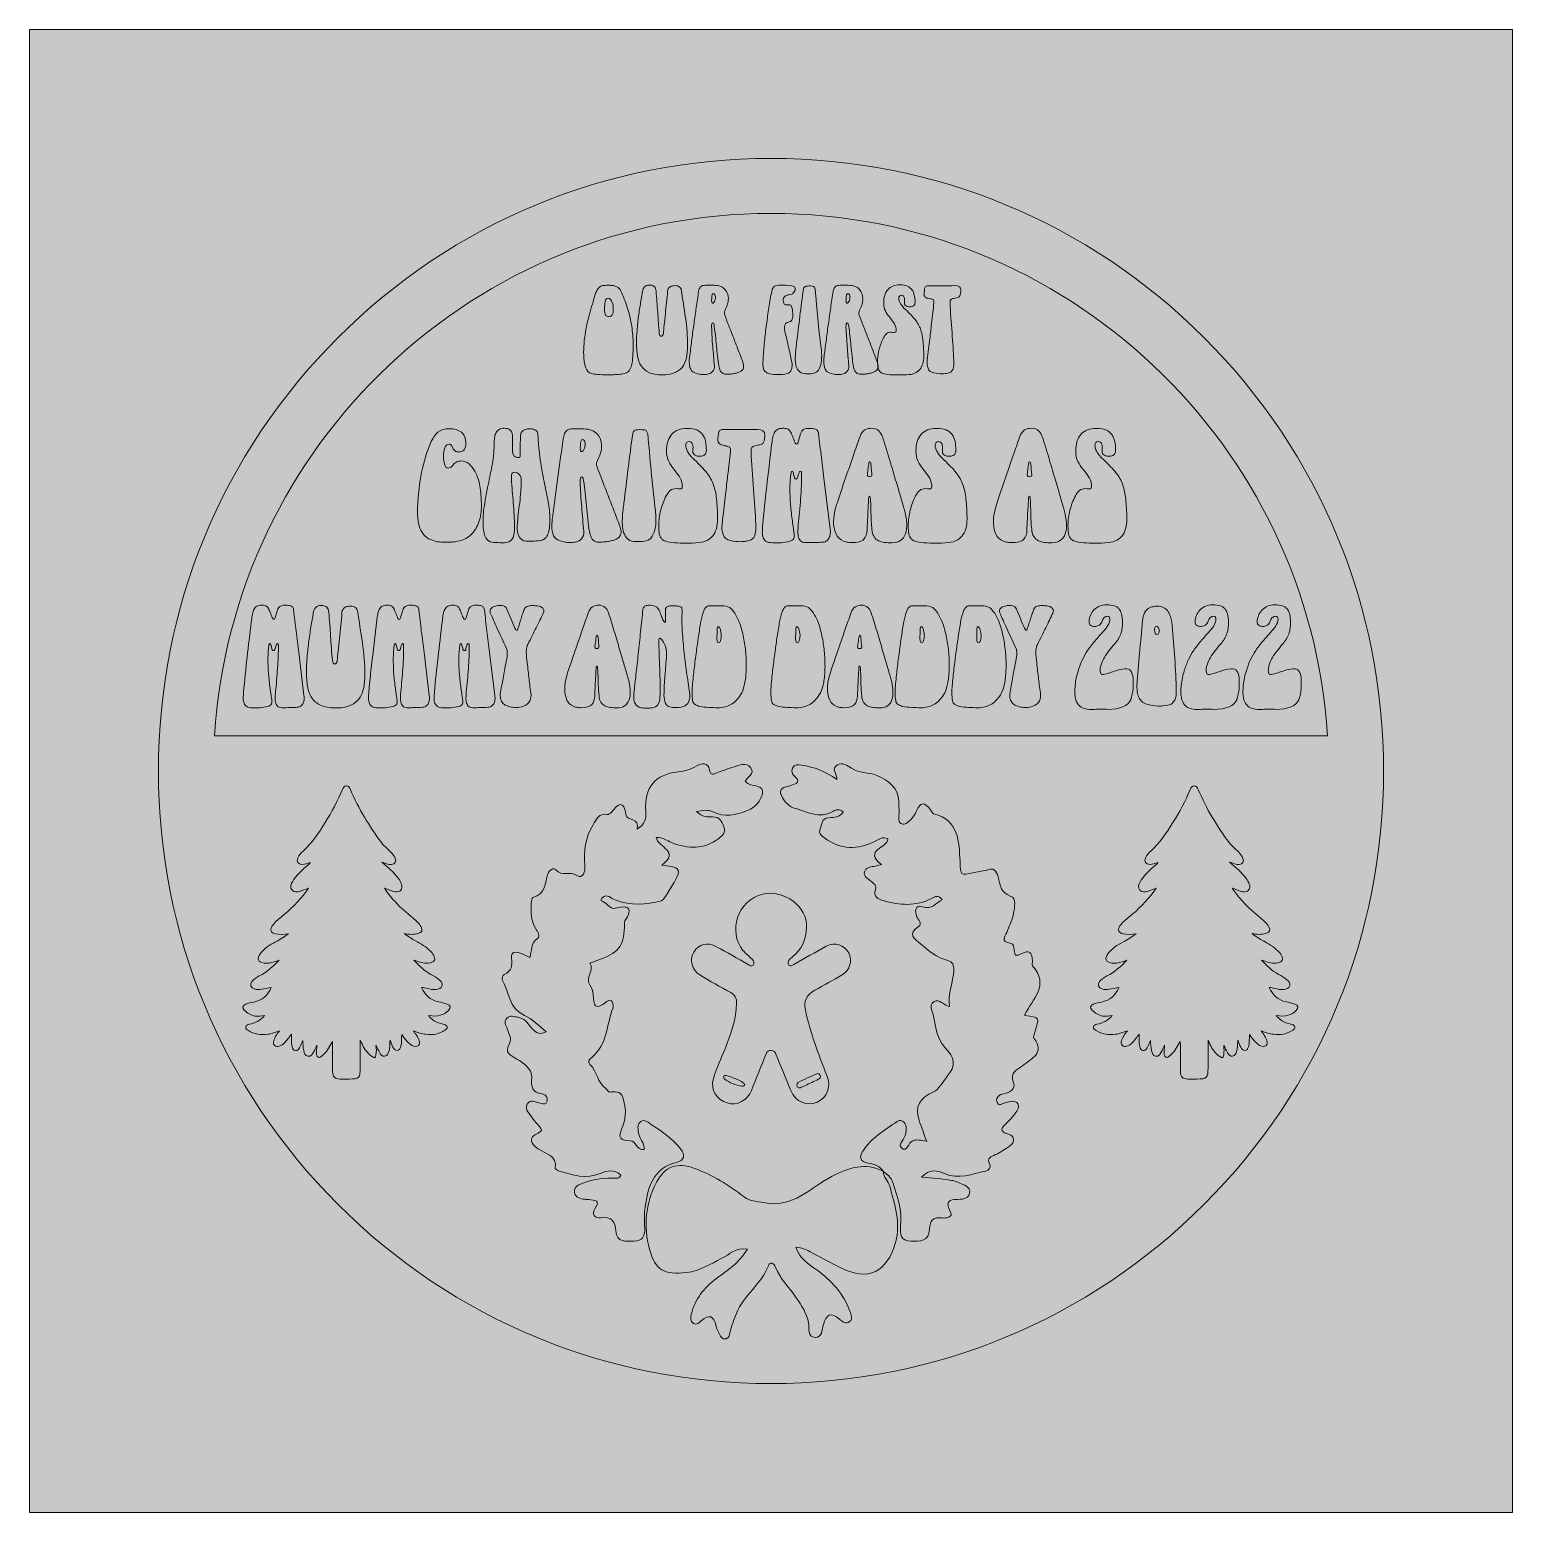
# Model space of a CAD drawing. Header units: inches. Extents: x 0 to 12, y -12 to 0.
import ezdxf

# ---------------------------------------------------------------- set-up
doc = ezdxf.new("R2010")
doc.units = ezdxf.units.IN
doc.header["$MEASUREMENT"] = 0
doc.layers.add('Layer 1', color=7, linetype='Continuous')

# ---------------------------------------------------------------- blocks, each defined once
blk = doc.blocks.new('block 3')
at = {"layer": 'Layer 1', "true_color": 0xffffff}
h = blk.add_hatch(color=7, dxfattribs=at)
h.dxf.hatch_style = 2
edge = h.paths.add_edge_path()
edge.add_spline(control_points=[(9.506, -2.494), (8.57, -1.557), (7.324, -1.042), (6, -1.042), (4.676, -1.042), (3.43, -1.557), (2.494, -2.494), (1.557, -3.43), (1.042, -4.676), (1.042, -6), (1.042, -7.324), (1.557, -8.57), (2.494, -9.506), (3.43, -10.443), (4.676, -10.958), (6, -10.958), (7.324, -10.958), (8.57, -10.443), (9.506, -9.506), (10.443, -8.57), (10.958, -7.324), (10.958, -6), (10.958, -4.676), (10.443, -3.43), (9.506, -2.494)], knot_values=[0, 0, 0, 0, 1, 1, 1, 2, 2, 2, 3, 3, 3, 4, 4, 4, 5, 5, 5, 6, 6, 6, 7, 7, 7, 8, 8, 8, 8], degree=3, periodic=1)
edge = h.paths.add_edge_path()
edge.add_spline(control_points=[(6, -1.487), (8.393, -1.487), (10.356, -3.359), (10.504, -5.715), (10.504, -5.715), (1.496, -5.715), (1.496, -5.715), (1.644, -3.359), (3.607, -1.487), (6, -1.487)], knot_values=[0, 0, 0, 0, 1, 1, 1, 2, 2, 2, 3, 3, 3, 3], degree=3, periodic=1)
edge = h.paths.add_edge_path()
edge.add_spline(control_points=[(6.144, -7.571), (6.157, -7.587), (6.172, -7.572), (6.184, -7.565), (6.272, -7.517), (6.359, -7.466), (6.447, -7.419), (6.515, -7.382), (6.594, -7.407), (6.629, -7.472), (6.661, -7.533), (6.639, -7.613), (6.577, -7.649), (6.503, -7.692), (6.428, -7.734), (6.354, -7.775), (6.293, -7.809), (6.262, -7.855), (6.278, -7.932), (6.318, -8.116), (6.381, -8.291), (6.453, -8.464), (6.489, -8.549), (6.453, -8.647), (6.373, -8.681), (6.288, -8.717), (6.198, -8.677), (6.161, -8.586), (6.12, -8.488), (6.08, -8.39), (6.04, -8.292), (6.033, -8.273), (6.022, -8.262), (6.001, -8.262), (5.981, -8.262), (5.968, -8.269), (5.96, -8.29), (5.922, -8.388), (5.88, -8.486), (5.842, -8.585), (5.812, -8.664), (5.725, -8.714), (5.646, -8.687), (5.563, -8.658), (5.506, -8.587), (5.534, -8.49), (5.559, -8.407), (5.596, -8.329), (5.628, -8.248), (5.676, -8.13), (5.719, -8.008), (5.722, -7.878), (5.723, -7.839), (5.707, -7.813), (5.674, -7.794), (5.589, -7.747), (5.505, -7.7), (5.423, -7.65), (5.358, -7.611), (5.338, -7.525), (5.375, -7.465), (5.416, -7.4), (5.487, -7.382), (5.559, -7.422), (5.645, -7.469), (5.73, -7.518), (5.815, -7.565), (5.827, -7.572), (5.843, -7.587), (5.855, -7.571), (5.866, -7.557), (5.862, -7.537), (5.847, -7.523), (5.823, -7.499), (5.795, -7.479), (5.773, -7.452), (5.65, -7.299), (5.727, -7.047), (5.934, -6.997), (6.106, -6.955), (6.297, -7.102), (6.287, -7.262), (6.285, -7.372), (6.247, -7.446), (6.174, -7.503), (6.165, -7.51), (6.156, -7.517), (6.149, -7.525), (6.139, -7.539), (6.132, -7.556), (6.144, -7.571)], knot_values=[0, 0, 0, 0, 1, 1, 1, 2, 2, 2, 3, 3, 3, 4, 4, 4, 5, 5, 5, 6, 6, 6, 7, 7, 7, 8, 8, 8, 9, 9, 9, 10, 10, 10, 11, 11, 11, 12, 12, 12, 13, 13, 13, 14, 14, 14, 15, 15, 15, 16, 16, 16, 17, 17, 17, 18, 18, 18, 19, 19, 19, 20, 20, 20, 21, 21, 21, 22, 22, 22, 23, 23, 23, 24, 24, 24, 25, 25, 25, 26, 26, 26, 27, 27, 27, 28, 28, 28, 29, 29, 29, 30, 30, 30, 30], degree=3, periodic=1)
edge = h.paths.add_edge_path()
edge.add_spline(control_points=[(3.389, -7.938), (3.353, -7.977), (3.304, -7.99), (3.228, -7.98), (3.25, -8.007), (3.276, -8.026), (3.307, -8.037), (3.324, -8.042), (3.34, -8.047), (3.357, -8.052), (3.366, -8.056), (3.377, -8.06), (3.379, -8.072), (3.381, -8.085), (3.371, -8.092), (3.361, -8.098), (3.314, -8.13), (3.262, -8.137), (3.207, -8.131), (3.174, -8.128), (3.142, -8.117), (3.107, -8.103), (3.126, -8.131), (3.144, -8.154), (3.152, -8.183), (3.162, -8.217), (3.144, -8.235), (3.11, -8.227), (3.086, -8.222), (3.071, -8.205), (3.055, -8.188), (3.048, -8.18), (3.041, -8.171), (3.034, -8.163), (3.027, -8.154), (3.02, -8.145), (3.011, -8.132), (3.009, -8.166), (3.013, -8.196), (3.005, -8.226), (3, -8.241), (2.997, -8.26), (2.977, -8.262), (2.957, -8.264), (2.948, -8.249), (2.94, -8.234), (2.932, -8.217), (2.926, -8.199), (2.917, -8.178), (2.916, -8.198), (2.916, -8.215), (2.914, -8.232), (2.913, -8.245), (2.91, -8.258), (2.907, -8.27), (2.902, -8.288), (2.895, -8.306), (2.873, -8.308), (2.853, -8.31), (2.842, -8.296), (2.833, -8.28), (2.823, -8.261), (2.814, -8.241), (2.803, -8.222), (2.807, -8.247), (2.807, -8.273), (2.803, -8.298), (2.798, -8.324), (2.794, -8.327), (2.771, -8.311), (2.737, -8.286), (2.71, -8.255), (2.694, -8.216), (2.689, -8.205), (2.684, -8.196), (2.676, -8.179), (2.676, -8.258), (2.676, -8.331), (2.676, -8.403), (2.676, -8.486), (2.669, -8.493), (2.585, -8.493), (2.561, -8.493), (2.537, -8.493), (2.512, -8.493), (2.47, -8.492), (2.453, -8.476), (2.452, -8.433), (2.452, -8.361), (2.452, -8.289), (2.452, -8.217), (2.452, -8.208), (2.452, -8.199), (2.45, -8.189), (2.429, -8.225), (2.413, -8.265), (2.38, -8.291), (2.366, -8.303), (2.352, -8.326), (2.334, -8.317), (2.319, -8.31), (2.322, -8.285), (2.322, -8.267), (2.322, -8.251), (2.324, -8.236), (2.325, -8.218), (2.315, -8.239), (2.308, -8.258), (2.298, -8.275), (2.288, -8.293), (2.276, -8.312), (2.252, -8.308), (2.229, -8.304), (2.223, -8.282), (2.219, -8.263), (2.212, -8.236), (2.211, -8.208), (2.211, -8.18), (2.202, -8.2), (2.195, -8.221), (2.184, -8.24), (2.176, -8.252), (2.167, -8.264), (2.151, -8.262), (2.134, -8.26), (2.129, -8.246), (2.124, -8.231), (2.115, -8.2), (2.119, -8.168), (2.118, -8.131), (2.097, -8.156), (2.083, -8.18), (2.063, -8.199), (2.05, -8.211), (2.037, -8.221), (2.02, -8.226), (2.006, -8.231), (1.992, -8.231), (1.981, -8.22), (1.97, -8.209), (1.971, -8.196), (1.975, -8.183), (1.984, -8.154), (2, -8.13), (2.023, -8.103), (1.988, -8.115), (1.959, -8.127), (1.927, -8.131), (1.872, -8.137), (1.818, -8.131), (1.77, -8.101), (1.759, -8.094), (1.746, -8.086), (1.749, -8.071), (1.752, -8.056), (1.765, -8.053), (1.777, -8.05), (1.824, -8.038), (1.868, -8.022), (1.9, -7.98), (1.874, -7.983), (1.849, -7.986), (1.825, -7.983), (1.79, -7.977), (1.761, -7.961), (1.737, -7.936), (1.718, -7.916), (1.722, -7.899), (1.747, -7.887), (1.768, -7.877), (1.792, -7.874), (1.815, -7.87), (1.882, -7.857), (1.928, -7.818), (1.955, -7.752), (1.927, -7.757), (1.902, -7.762), (1.877, -7.767), (1.857, -7.771), (1.837, -7.77), (1.818, -7.764), (1.789, -7.754), (1.78, -7.729), (1.798, -7.705), (1.813, -7.683), (1.835, -7.671), (1.858, -7.659), (1.921, -7.628), (1.972, -7.582), (2.019, -7.53), (1.993, -7.541), (1.967, -7.55), (1.939, -7.554), (1.925, -7.555), (1.911, -7.556), (1.897, -7.554), (1.847, -7.547), (1.836, -7.521), (1.866, -7.479), (1.899, -7.436), (1.943, -7.407), (1.991, -7.383), (2.025, -7.365), (2.057, -7.342), (2.095, -7.318), (2.056, -7.322), (2.023, -7.325), (1.99, -7.318), (1.951, -7.309), (1.941, -7.287), (1.963, -7.254), (1.982, -7.226), (2.008, -7.204), (2.035, -7.183), (2.111, -7.122), (2.18, -7.054), (2.238, -6.975), (2.243, -6.968), (2.248, -6.96), (2.257, -6.948), (2.23, -6.958), (2.209, -6.967), (2.187, -6.974), (2.165, -6.981), (2.141, -6.984), (2.124, -6.964), (2.106, -6.942), (2.113, -6.919), (2.126, -6.898), (2.158, -6.843), (2.204, -6.801), (2.252, -6.761), (2.258, -6.756), (2.267, -6.753), (2.27, -6.74), (2.247, -6.746), (2.227, -6.757), (2.204, -6.756), (2.171, -6.754), (2.157, -6.734), (2.171, -6.703), (2.181, -6.682), (2.196, -6.663), (2.213, -6.648), (2.289, -6.583), (2.34, -6.499), (2.392, -6.417), (2.446, -6.332), (2.493, -6.243), (2.531, -6.15), (2.537, -6.134), (2.546, -6.121), (2.564, -6.121), (2.583, -6.12), (2.59, -6.135), (2.596, -6.15), (2.661, -6.304), (2.748, -6.446), (2.847, -6.58), (2.872, -6.614), (2.909, -6.636), (2.934, -6.669), (2.943, -6.682), (2.954, -6.693), (2.959, -6.708), (2.969, -6.734), (2.957, -6.753), (2.929, -6.756), (2.901, -6.759), (2.877, -6.745), (2.851, -6.738), (2.899, -6.779), (2.947, -6.82), (2.985, -6.871), (2.995, -6.885), (3.005, -6.899), (3.01, -6.916), (3.022, -6.957), (2.999, -6.984), (2.957, -6.977), (2.929, -6.973), (2.904, -6.96), (2.871, -6.948), (2.899, -6.99), (2.927, -7.024), (2.957, -7.057), (3.002, -7.106), (3.052, -7.149), (3.103, -7.191), (3.128, -7.211), (3.152, -7.232), (3.168, -7.26), (3.184, -7.289), (3.175, -7.309), (3.143, -7.316), (3.109, -7.324), (3.075, -7.324), (3.033, -7.316), (3.066, -7.341), (3.094, -7.359), (3.124, -7.375), (3.165, -7.398), (3.207, -7.421), (3.241, -7.456), (3.252, -7.467), (3.263, -7.478), (3.27, -7.492), (3.287, -7.524), (3.278, -7.544), (3.243, -7.552), (3.203, -7.561), (3.166, -7.552), (3.129, -7.537), (3.123, -7.534), (3.117, -7.531), (3.11, -7.53), (3.15, -7.575), (3.193, -7.616), (3.246, -7.646), (3.269, -7.659), (3.294, -7.671), (3.314, -7.689), (3.329, -7.701), (3.344, -7.715), (3.338, -7.737), (3.331, -7.761), (3.31, -7.766), (3.289, -7.769), (3.264, -7.771), (3.24, -7.765), (3.217, -7.761), (3.202, -7.758), (3.188, -7.754), (3.172, -7.751), (3.199, -7.813), (3.241, -7.854), (3.308, -7.868), (3.331, -7.873), (3.355, -7.878), (3.378, -7.887), (3.407, -7.897), (3.41, -7.915), (3.389, -7.938)], knot_values=[0, 0, 0, 0, 1, 1, 1, 2, 2, 2, 3, 3, 3, 4, 4, 4, 5, 5, 5, 6, 6, 6, 7, 7, 7, 8, 8, 8, 9, 9, 9, 10, 10, 10, 11, 11, 11, 12, 12, 12, 13, 13, 13, 14, 14, 14, 15, 15, 15, 16, 16, 16, 17, 17, 17, 18, 18, 18, 19, 19, 19, 20, 20, 20, 21, 21, 21, 22, 22, 22, 23, 23, 23, 24, 24, 24, 25, 25, 25, 26, 26, 26, 27, 27, 27, 28, 28, 28, 29, 29, 29, 30, 30, 30, 31, 31, 31, 32, 32, 32, 33, 33, 33, 34, 34, 34, 35, 35, 35, 36, 36, 36, 37, 37, 37, 38, 38, 38, 39, 39, 39, 40, 40, 40, 41, 41, 41, 42, 42, 42, 43, 43, 43, 44, 44, 44, 45, 45, 45, 46, 46, 46, 47, 47, 47, 48, 48, 48, 49, 49, 49, 50, 50, 50, 51, 51, 51, 52, 52, 52, 53, 53, 53, 54, 54, 54, 55, 55, 55, 56, 56, 56, 57, 57, 57, 58, 58, 58, 59, 59, 59, 60, 60, 60, 61, 61, 61, 62, 62, 62, 63, 63, 63, 64, 64, 64, 65, 65, 65, 66, 66, 66, 67, 67, 67, 68, 68, 68, 69, 69, 69, 70, 70, 70, 71, 71, 71, 72, 72, 72, 73, 73, 73, 74, 74, 74, 75, 75, 75, 76, 76, 76, 77, 77, 77, 78, 78, 78, 79, 79, 79, 80, 80, 80, 81, 81, 81, 82, 82, 82, 83, 83, 83, 84, 84, 84, 85, 85, 85, 86, 86, 86, 87, 87, 87, 88, 88, 88, 89, 89, 89, 90, 90, 90, 91, 91, 91, 92, 92, 92, 93, 93, 93, 94, 94, 94, 95, 95, 95, 96, 96, 96, 97, 97, 97, 98, 98, 98, 99, 99, 99, 100, 100, 100, 101, 101, 101, 102, 102, 102, 103, 103, 103, 104, 104, 104, 105, 105, 105, 106, 106, 106, 107, 107, 107, 108, 108, 108, 109, 109, 109, 110, 110, 110, 111, 111, 111, 112, 112, 112, 113, 113, 113, 114, 114, 114, 114], degree=3, periodic=1)
edge = h.paths.add_edge_path()
edge.add_spline(control_points=[(4.978, -9.704), (4.98, -9.765), (4.959, -9.806), (4.891, -9.805), (4.827, -9.805), (4.751, -9.821), (4.744, -9.722), (4.739, -9.645), (4.709, -9.605), (4.623, -9.616), (4.576, -9.622), (4.544, -9.587), (4.574, -9.544), (4.626, -9.469), (4.571, -9.475), (4.526, -9.469), (4.516, -9.467), (4.506, -9.468), (4.495, -9.466), (4.457, -9.461), (4.415, -9.455), (4.41, -9.408), (4.404, -9.358), (4.451, -9.347), (4.484, -9.334), (4.568, -9.301), (4.658, -9.294), (4.748, -9.295), (4.762, -9.295), (4.777, -9.296), (4.784, -9.27), (4.734, -9.22), (4.672, -9.234), (4.618, -9.257), (4.502, -9.306), (4.395, -9.27), (4.286, -9.238), (4.274, -9.235), (4.254, -9.222), (4.254, -9.216), (4.27, -9.108), (4.174, -9.099), (4.116, -9.057), (4.055, -9.014), (4.03, -8.971), (4.115, -8.93), (4.149, -8.915), (4.147, -8.901), (4.127, -8.877), (4.109, -8.857), (4.087, -8.838), (4.073, -8.815), (4.051, -8.778), (4.002, -8.741), (4.026, -8.697), (4.05, -8.651), (4.099, -8.682), (4.138, -8.691), (4.158, -8.696), (4.184, -8.702), (4.188, -8.673), (4.192, -8.645), (4.186, -8.617), (4.148, -8.613), (4.063, -8.604), (4.059, -8.555), (4.063, -8.48), (4.068, -8.407), (3.996, -8.364), (3.943, -8.331), (3.887, -8.297), (3.84, -8.281), (3.884, -8.205), (3.907, -8.165), (3.876, -8.125), (3.865, -8.086), (3.856, -8.057), (3.833, -8.028), (3.863, -8), (3.889, -7.975), (3.921, -7.988), (3.951, -7.993), (4, -8.001), (4.029, -8.037), (4.057, -8.072), (4.086, -8.109), (4.115, -8.142), (4.181, -8.111), (4.119, -8.063), (4.068, -8.007), (4.004, -7.978), (3.878, -7.919), (3.88, -7.789), (3.825, -7.691), (3.819, -7.682), (3.83, -7.651), (3.84, -7.646), (3.902, -7.619), (3.907, -7.578), (3.9, -7.515), (3.892, -7.453), (3.942, -7.449), (4.049, -7.51), (4.064, -7.456), (4.055, -7.395), (4.109, -7.356), (4.137, -7.336), (4.109, -7.297), (4.093, -7.272), (4.054, -7.209), (4.059, -7.14), (4.06, -7.071), (4.06, -7.054), (4.064, -7.025), (4.072, -7.023), (4.177, -6.998), (4.17, -6.906), (4.195, -6.831), (4.203, -6.806), (4.239, -6.777), (4.259, -6.8), (4.307, -6.857), (4.373, -6.808), (4.429, -6.845), (4.479, -6.878), (4.498, -6.812), (4.494, -6.764), (4.485, -6.648), (4.496, -6.537), (4.56, -6.435), (4.588, -6.392), (4.604, -6.339), (4.673, -6.352), (4.683, -6.354), (4.7, -6.344), (4.708, -6.334), (4.765, -6.267), (4.808, -6.226), (4.828, -6.361), (4.833, -6.396), (4.938, -6.382), (4.918, -6.47), (4.982, -6.432), (4.99, -6.384), (4.986, -6.324), (4.974, -6.135), (5.061, -6.025), (5.248, -6.008), (5.306, -6.002), (5.352, -5.987), (5.4, -5.959), (5.443, -5.935), (5.49, -5.927), (5.503, -5.994), (5.512, -6.043), (5.538, -6.023), (5.564, -6.014), (5.609, -5.998), (5.654, -5.98), (5.701, -5.967), (5.745, -5.954), (5.797, -5.924), (5.835, -5.973), (5.876, -6.025), (5.805, -6.046), (5.79, -6.084), (5.802, -6.093), (5.81, -6.1), (5.819, -6.104), (5.861, -6.126), (5.946, -6.116), (5.931, -6.183), (5.919, -6.236), (5.876, -6.296), (5.809, -6.321), (5.716, -6.356), (5.626, -6.378), (5.529, -6.33), (5.493, -6.312), (5.45, -6.317), (5.398, -6.328), (5.443, -6.377), (5.487, -6.371), (5.528, -6.371), (5.585, -6.371), (5.602, -6.408), (5.619, -6.452), (5.638, -6.501), (5.608, -6.52), (5.577, -6.545), (5.456, -6.64), (5.328, -6.631), (5.195, -6.579), (5.158, -6.565), (5.125, -6.537), (5.071, -6.537), (5.083, -6.619), (5.271, -6.649), (5.116, -6.761), (5.16, -6.768), (5.187, -6.771), (5.213, -6.777), (5.236, -6.782), (5.248, -6.798), (5.252, -6.82), (5.256, -6.842), (5.137, -7.045), (5.115, -7.05), (4.989, -7.082), (4.863, -7.092), (4.739, -7.044), (4.705, -7.031), (4.677, -6.992), (4.635, -7.023), (4.628, -7.028), (4.626, -7.04), (4.622, -7.049), (4.668, -7.059), (4.695, -7.122), (4.741, -7.111), (4.859, -7.082), (4.881, -7.113), (4.818, -7.214), (4.815, -7.22), (4.812, -7.227), (4.813, -7.234), (4.816, -7.403), (4.778, -7.462), (4.621, -7.524), (4.593, -7.535), (4.564, -7.544), (4.535, -7.554), (4.573, -7.613), (4.493, -7.671), (4.534, -7.731), (4.549, -7.753), (4.561, -7.782), (4.562, -7.808), (4.564, -7.897), (4.573, -7.946), (4.672, -7.866), (4.714, -7.832), (4.731, -7.89), (4.719, -7.921), (4.669, -8.054), (4.676, -8.212), (4.553, -8.315), (4.537, -8.328), (4.509, -8.35), (4.535, -8.375), (4.594, -8.429), (4.593, -8.523), (4.664, -8.569), (4.675, -8.576), (4.681, -8.598), (4.69, -8.598), (4.734, -8.598), (4.781, -8.583), (4.801, -8.643), (4.825, -8.717), (4.83, -8.794), (4.803, -8.866), (4.777, -8.935), (4.742, -8.993), (4.862, -8.992), (4.907, -8.992), (4.909, -9.071), (4.974, -9.063), (4.979, -9.008), (4.929, -8.971), (4.926, -8.921), (4.923, -8.89), (4.916, -8.857), (4.947, -8.837), (4.976, -8.818), (5, -8.839), (5.022, -8.855), (5.111, -8.915), (5.202, -8.972), (5.268, -9.058), (5.305, -9.107), (5.302, -9.153), (5.236, -9.168), (5.044, -9.214), (5.006, -9.367), (4.981, -9.528), (4.971, -9.585), (4.977, -9.645), (4.978, -9.704)], knot_values=[0, 0, 0, 0, 1, 1, 1, 2, 2, 2, 3, 3, 3, 4, 4, 4, 5, 5, 5, 6, 6, 6, 7, 7, 7, 8, 8, 8, 9, 9, 9, 10, 10, 10, 11, 11, 11, 12, 12, 12, 13, 13, 13, 14, 14, 14, 15, 15, 15, 16, 16, 16, 17, 17, 17, 18, 18, 18, 19, 19, 19, 20, 20, 20, 21, 21, 21, 22, 22, 22, 23, 23, 23, 24, 24, 24, 25, 25, 25, 26, 26, 26, 27, 27, 27, 28, 28, 28, 29, 29, 29, 30, 30, 30, 31, 31, 31, 32, 32, 32, 33, 33, 33, 34, 34, 34, 35, 35, 35, 36, 36, 36, 37, 37, 37, 38, 38, 38, 39, 39, 39, 40, 40, 40, 41, 41, 41, 42, 42, 42, 43, 43, 43, 44, 44, 44, 45, 45, 45, 46, 46, 46, 47, 47, 47, 48, 48, 48, 49, 49, 49, 50, 50, 50, 51, 51, 51, 52, 52, 52, 53, 53, 53, 54, 54, 54, 55, 55, 55, 56, 56, 56, 57, 57, 57, 58, 58, 58, 59, 59, 59, 60, 60, 60, 61, 61, 61, 62, 62, 62, 63, 63, 63, 64, 64, 64, 65, 65, 65, 66, 66, 66, 67, 67, 67, 68, 68, 68, 69, 69, 69, 70, 70, 70, 71, 71, 71, 72, 72, 72, 73, 73, 73, 74, 74, 74, 75, 75, 75, 76, 76, 76, 77, 77, 77, 78, 78, 78, 79, 79, 79, 80, 80, 80, 81, 81, 81, 82, 82, 82, 83, 83, 83, 84, 84, 84, 85, 85, 85, 86, 86, 86, 87, 87, 87, 88, 88, 88, 89, 89, 89, 90, 90, 90, 91, 91, 91, 92, 92, 92, 93, 93, 93, 94, 94, 94, 95, 95, 95, 96, 96, 96, 96], degree=3, periodic=1)
edge = h.paths.add_edge_path()
edge.add_spline(control_points=[(8.055, -7.98), (8.175, -7.992), (8.175, -7.992), (8.133, -8.122), (8.129, -8.135), (8.122, -8.153), (8.127, -8.161), (8.221, -8.286), (8.106, -8.329), (8.036, -8.385), (7.991, -8.422), (7.928, -8.437), (7.963, -8.524), (7.981, -8.568), (7.935, -8.606), (7.884, -8.612), (7.845, -8.617), (7.821, -8.643), (7.827, -8.673), (7.838, -8.722), (7.876, -8.687), (7.902, -8.683), (7.936, -8.677), (7.976, -8.659), (7.997, -8.694), (8.02, -8.729), (7.982, -8.757), (7.965, -8.785), (7.95, -8.808), (7.93, -8.828), (7.91, -8.847), (7.87, -8.885), (7.836, -8.914), (7.923, -8.94), (7.975, -8.955), (7.976, -9.002), (7.932, -9.035), (7.896, -9.062), (7.857, -9.085), (7.817, -9.105), (7.782, -9.122), (7.742, -9.128), (7.77, -9.184), (7.783, -9.209), (7.765, -9.232), (7.738, -9.238), (7.628, -9.262), (7.521, -9.308), (7.404, -9.258), (7.347, -9.234), (7.281, -9.217), (7.218, -9.287), (7.307, -9.296), (7.385, -9.301), (7.462, -9.313), (7.495, -9.318), (7.527, -9.334), (7.558, -9.348), (7.587, -9.361), (7.616, -9.379), (7.607, -9.418), (7.599, -9.454), (7.567, -9.462), (7.535, -9.466), (7.473, -9.473), (7.391, -9.456), (7.454, -9.57), (7.477, -9.611), (7.417, -9.622), (7.385, -9.617), (7.313, -9.607), (7.285, -9.64), (7.283, -9.707), (7.279, -9.807), (7.208, -9.807), (7.135, -9.806), (7.048, -9.804), (7.044, -9.745), (7.049, -9.683), (7.06, -9.559), (7.027, -9.445), (6.985, -9.33), (6.97, -9.287), (6.942, -9.263), (6.907, -9.24), (6.907, -9.24), (6.907, -9.241), (6.908, -9.241), (6.908, -9.241), (6.908, -9.241), (6.908, -9.241), (6.908, -9.241), (6.908, -9.241), (6.908, -9.241), (6.908, -9.241), (6.908, -9.241), (6.908, -9.241), (6.908, -9.241), (6.908, -9.241), (6.908, -9.241), (6.907, -9.241), (6.907, -9.24), (6.907, -9.24), (6.91, -9.288), (6.95, -9.319), (6.961, -9.361), (7.001, -9.509), (7.053, -9.653), (7.007, -9.816), (6.94, -10.056), (6.789, -10.134), (6.564, -10.021), (6.48, -9.98), (6.398, -9.936), (6.317, -9.891), (6.283, -9.872), (6.25, -9.856), (6.201, -9.854), (6.231, -9.945), (6.304, -9.991), (6.37, -10.038), (6.491, -10.125), (6.586, -10.23), (6.638, -10.371), (6.649, -10.401), (6.666, -10.431), (6.636, -10.456), (6.603, -10.483), (6.578, -10.456), (6.555, -10.436), (6.485, -10.375), (6.446, -10.399), (6.424, -10.48), (6.412, -10.522), (6.414, -10.587), (6.358, -10.584), (6.294, -10.58), (6.311, -10.511), (6.303, -10.466), (6.291, -10.388), (6.246, -10.326), (6.204, -10.263), (6.15, -10.18), (6.073, -10.112), (6.037, -10.016), (6.026, -9.988), (5.996, -9.962), (5.979, -10.006), (5.92, -10.153), (5.779, -10.243), (5.72, -10.391), (5.699, -10.442), (5.679, -10.493), (5.668, -10.547), (5.664, -10.567), (5.66, -10.59), (5.636, -10.596), (5.606, -10.604), (5.593, -10.579), (5.582, -10.558), (5.571, -10.537), (5.56, -10.515), (5.555, -10.492), (5.538, -10.409), (5.5, -10.394), (5.436, -10.45), (5.418, -10.466), (5.399, -10.486), (5.373, -10.472), (5.342, -10.454), (5.349, -10.424), (5.355, -10.397), (5.385, -10.274), (5.459, -10.182), (5.558, -10.107), (5.648, -10.04), (5.744, -9.98), (5.81, -9.869), (5.715, -9.855), (5.664, -9.914), (5.602, -9.944), (5.51, -9.99), (5.425, -10.047), (5.317, -10.059), (5.136, -10.078), (5.064, -10.044), (5.017, -9.871), (4.965, -9.685), (4.984, -9.5), (5.074, -9.328), (5.141, -9.199), (5.241, -9.165), (5.38, -9.216), (5.527, -9.27), (5.659, -9.352), (5.783, -9.447), (5.832, -9.485), (5.885, -9.481), (5.94, -9.493), (6.178, -9.543), (6.32, -9.37), (6.496, -9.279), (6.631, -9.21), (6.761, -9.165), (6.907, -9.24), (6.907, -9.24), (6.907, -9.24), (6.907, -9.24), (6.907, -9.24), (6.907, -9.24), (6.907, -9.24), (6.881, -9.193), (6.835, -9.182), (6.786, -9.174), (6.724, -9.164), (6.71, -9.125), (6.742, -9.077), (6.812, -8.97), (6.92, -8.906), (7.022, -8.836), (7.041, -8.822), (7.063, -8.828), (7.078, -8.845), (7.102, -8.871), (7.093, -8.903), (7.091, -8.934), (7.088, -8.978), (7.019, -9.02), (7.058, -9.052), (7.102, -9.089), (7.111, -9.006), (7.148, -8.993), (7.182, -8.98), (7.215, -8.987), (7.26, -8.998), (7.237, -8.934), (7.217, -8.88), (7.198, -8.826), (7.16, -8.716), (7.206, -8.643), (7.315, -8.597), (7.36, -8.579), (7.387, -8.52), (7.422, -8.479), (7.424, -8.476), (7.423, -8.471), (7.425, -8.469), (7.502, -8.386), (7.487, -8.319), (7.408, -8.238), (7.329, -8.158), (7.335, -8.034), (7.3, -7.93), (7.293, -7.908), (7.293, -7.88), (7.32, -7.866), (7.368, -7.841), (7.392, -7.895), (7.446, -7.905), (7.426, -7.801), (7.477, -7.71), (7.479, -7.611), (7.48, -7.571), (7.473, -7.545), (7.43, -7.534), (7.344, -7.512), (7.277, -7.455), (7.211, -7.399), (7.164, -7.359), (7.099, -7.322), (7.193, -7.259), (7.231, -7.234), (7.19, -7.206), (7.18, -7.179), (7.162, -7.134), (7.166, -7.079), (7.225, -7.099), (7.305, -7.126), (7.333, -7.068), (7.384, -7.042), (7.355, -7), (7.329, -7.016), (7.3, -7.031), (7.172, -7.099), (7.04, -7.086), (6.908, -7.049), (6.868, -7.038), (6.825, -7.018), (6.845, -6.962), (6.861, -6.919), (6.824, -6.909), (6.804, -6.888), (6.783, -6.867), (6.745, -6.854), (6.756, -6.816), (6.766, -6.781), (6.8, -6.777), (6.832, -6.772), (6.848, -6.769), (6.863, -6.765), (6.894, -6.758), (6.743, -6.642), (6.946, -6.624), (6.945, -6.549), (6.899, -6.527), (6.872, -6.555), (6.842, -6.569), (6.701, -6.637), (6.565, -6.641), (6.434, -6.542), (6.408, -6.522), (6.382, -6.508), (6.398, -6.468), (6.413, -6.432), (6.408, -6.383), (6.467, -6.378), (6.509, -6.375), (6.558, -6.38), (6.583, -6.33), (6.557, -6.305), (6.523, -6.313), (6.505, -6.324), (6.389, -6.397), (6.284, -6.324), (6.18, -6.297), (6.137, -6.285), (6.091, -6.226), (6.078, -6.18), (6.065, -6.131), (6.131, -6.13), (6.168, -6.116), (6.209, -6.1), (6.243, -6.086), (6.19, -6.042), (6.17, -6.026), (6.162, -6.001), (6.175, -5.976), (6.19, -5.945), (6.219, -5.949), (6.247, -5.953), (6.347, -5.968), (6.441, -6), (6.532, -6.07), (6.538, -6.025), (6.481, -5.979), (6.537, -5.951), (6.58, -5.928), (6.618, -5.953), (6.651, -5.977), (6.712, -6.021), (6.789, -6.007), (6.856, -6.036), (6.959, -6.081), (7.025, -6.136), (7.035, -6.243), (7.037, -6.263), (7.034, -6.285), (7.037, -6.305), (7.044, -6.35), (7.011, -6.42), (7.067, -6.431), (7.094, -6.436), (7.156, -6.38), (7.176, -6.328), (7.207, -6.245), (7.245, -6.253), (7.291, -6.314), (7.3, -6.325), (7.306, -6.344), (7.316, -6.347), (7.523, -6.399), (7.521, -6.572), (7.53, -6.73), (7.537, -6.849), (7.526, -6.846), (7.644, -6.822), (7.683, -6.814), (7.722, -6.811), (7.762, -6.798), (7.815, -6.78), (7.832, -6.828), (7.842, -6.869), (7.856, -6.929), (7.861, -6.984), (7.937, -7.012), (7.991, -7.032), (7.97, -7.105), (7.963, -7.154), (7.955, -7.201), (7.931, -7.245), (7.915, -7.29), (7.901, -7.331), (7.846, -7.382), (7.944, -7.395), (7.963, -7.398), (7.967, -7.427), (7.968, -7.448), (7.97, -7.493), (7.986, -7.503), (8.026, -7.479), (8.091, -7.44), (8.114, -7.473), (8.116, -7.536), (8.116, -7.55), (8.11, -7.569), (8.117, -7.577), (8.257, -7.734), (8.115, -7.845), (8.055, -7.97), (8.054, -7.973), (8.055, -7.977), (8.055, -7.98)], knot_values=[0, 0, 0, 0, 1, 1, 1, 2, 2, 2, 3, 3, 3, 4, 4, 4, 5, 5, 5, 6, 6, 6, 7, 7, 7, 8, 8, 8, 9, 9, 9, 10, 10, 10, 11, 11, 11, 12, 12, 12, 13, 13, 13, 14, 14, 14, 15, 15, 15, 16, 16, 16, 17, 17, 17, 18, 18, 18, 19, 19, 19, 20, 20, 20, 21, 21, 21, 22, 22, 22, 23, 23, 23, 24, 24, 24, 25, 25, 25, 26, 26, 26, 27, 27, 27, 28, 28, 28, 29, 29, 29, 30, 30, 30, 31, 31, 31, 32, 32, 32, 33, 33, 33, 34, 34, 34, 35, 35, 35, 36, 36, 36, 37, 37, 37, 38, 38, 38, 39, 39, 39, 40, 40, 40, 41, 41, 41, 42, 42, 42, 43, 43, 43, 44, 44, 44, 45, 45, 45, 46, 46, 46, 47, 47, 47, 48, 48, 48, 49, 49, 49, 50, 50, 50, 51, 51, 51, 52, 52, 52, 53, 53, 53, 54, 54, 54, 55, 55, 55, 56, 56, 56, 57, 57, 57, 58, 58, 58, 59, 59, 59, 60, 60, 60, 61, 61, 61, 62, 62, 62, 63, 63, 63, 64, 64, 64, 65, 65, 65, 66, 66, 66, 67, 67, 67, 68, 68, 68, 69, 69, 69, 70, 70, 70, 71, 71, 71, 72, 72, 72, 73, 73, 73, 74, 74, 74, 75, 75, 75, 76, 76, 76, 77, 77, 77, 78, 78, 78, 79, 79, 79, 80, 80, 80, 81, 81, 81, 82, 82, 82, 83, 83, 83, 84, 84, 84, 85, 85, 85, 86, 86, 86, 87, 87, 87, 88, 88, 88, 89, 89, 89, 90, 90, 90, 91, 91, 91, 92, 92, 92, 93, 93, 93, 94, 94, 94, 95, 95, 95, 96, 96, 96, 97, 97, 97, 98, 98, 98, 99, 99, 99, 100, 100, 100, 101, 101, 101, 102, 102, 102, 103, 103, 103, 104, 104, 104, 105, 105, 105, 106, 106, 106, 107, 107, 107, 108, 108, 108, 109, 109, 109, 110, 110, 110, 111, 111, 111, 112, 112, 112, 113, 113, 113, 114, 114, 114, 115, 115, 115, 116, 116, 116, 117, 117, 117, 118, 118, 118, 119, 119, 119, 120, 120, 120, 121, 121, 121, 122, 122, 122, 123, 123, 123, 124, 124, 124, 125, 125, 125, 126, 126, 126, 127, 127, 127, 128, 128, 128, 129, 129, 129, 130, 130, 130, 131, 131, 131, 132, 132, 132, 133, 133, 133, 134, 134, 134, 135, 135, 135, 136, 136, 136, 137, 137, 137, 137], degree=3, periodic=1)
edge = h.paths.add_edge_path()
edge.add_spline(control_points=[(10.251, -7.938), (10.214, -7.977), (10.165, -7.99), (10.089, -7.98), (10.112, -8.007), (10.137, -8.026), (10.168, -8.037), (10.185, -8.042), (10.201, -8.047), (10.218, -8.052), (10.228, -8.056), (10.238, -8.06), (10.24, -8.072), (10.242, -8.085), (10.232, -8.092), (10.223, -8.098), (10.176, -8.13), (10.123, -8.137), (10.068, -8.131), (10.035, -8.128), (10.003, -8.117), (9.968, -8.103), (9.988, -8.131), (10.005, -8.154), (10.013, -8.183), (10.023, -8.217), (10.005, -8.235), (9.971, -8.227), (9.947, -8.222), (9.932, -8.205), (9.917, -8.188), (9.909, -8.18), (9.902, -8.171), (9.895, -8.163), (9.888, -8.154), (9.882, -8.145), (9.872, -8.132), (9.87, -8.166), (9.874, -8.196), (9.866, -8.226), (9.861, -8.241), (9.858, -8.26), (9.838, -8.262), (9.819, -8.264), (9.809, -8.249), (9.802, -8.234), (9.793, -8.217), (9.787, -8.199), (9.778, -8.178), (9.777, -8.198), (9.777, -8.215), (9.775, -8.232), (9.774, -8.245), (9.771, -8.258), (9.768, -8.27), (9.763, -8.288), (9.756, -8.306), (9.734, -8.308), (9.715, -8.31), (9.703, -8.296), (9.694, -8.28), (9.684, -8.261), (9.675, -8.241), (9.664, -8.222), (9.668, -8.247), (9.668, -8.273), (9.664, -8.298), (9.659, -8.324), (9.655, -8.327), (9.633, -8.311), (9.598, -8.286), (9.571, -8.255), (9.555, -8.216), (9.55, -8.205), (9.545, -8.196), (9.537, -8.179), (9.537, -8.258), (9.537, -8.331), (9.537, -8.403), (9.537, -8.486), (9.53, -8.493), (9.446, -8.493), (9.422, -8.493), (9.398, -8.493), (9.374, -8.493), (9.331, -8.492), (9.314, -8.476), (9.314, -8.433), (9.313, -8.361), (9.313, -8.289), (9.313, -8.217), (9.313, -8.208), (9.313, -8.199), (9.311, -8.189), (9.29, -8.225), (9.274, -8.265), (9.241, -8.291), (9.227, -8.303), (9.213, -8.326), (9.195, -8.317), (9.18, -8.31), (9.183, -8.285), (9.183, -8.267), (9.183, -8.251), (9.185, -8.236), (9.186, -8.218), (9.176, -8.239), (9.169, -8.258), (9.159, -8.275), (9.149, -8.293), (9.137, -8.312), (9.113, -8.308), (9.09, -8.304), (9.085, -8.282), (9.08, -8.263), (9.073, -8.236), (9.072, -8.208), (9.072, -8.18), (9.063, -8.2), (9.056, -8.221), (9.045, -8.24), (9.037, -8.252), (9.029, -8.264), (9.012, -8.262), (8.995, -8.26), (8.99, -8.246), (8.985, -8.231), (8.976, -8.2), (8.98, -8.168), (8.979, -8.131), (8.958, -8.156), (8.944, -8.18), (8.924, -8.199), (8.911, -8.211), (8.898, -8.221), (8.881, -8.226), (8.867, -8.231), (8.853, -8.231), (8.842, -8.22), (8.831, -8.209), (8.833, -8.196), (8.836, -8.183), (8.845, -8.154), (8.861, -8.13), (8.884, -8.103), (8.849, -8.115), (8.82, -8.127), (8.788, -8.131), (8.733, -8.137), (8.679, -8.131), (8.631, -8.101), (8.62, -8.094), (8.607, -8.086), (8.61, -8.071), (8.613, -8.056), (8.626, -8.053), (8.638, -8.05), (8.685, -8.038), (8.729, -8.022), (8.761, -7.98), (8.735, -7.983), (8.711, -7.986), (8.686, -7.983), (8.651, -7.977), (8.622, -7.961), (8.598, -7.936), (8.579, -7.916), (8.583, -7.899), (8.608, -7.887), (8.629, -7.877), (8.653, -7.874), (8.676, -7.87), (8.743, -7.857), (8.789, -7.818), (8.816, -7.752), (8.789, -7.757), (8.763, -7.762), (8.738, -7.767), (8.718, -7.771), (8.698, -7.77), (8.679, -7.764), (8.65, -7.754), (8.641, -7.729), (8.659, -7.705), (8.674, -7.683), (8.696, -7.671), (8.719, -7.659), (8.782, -7.628), (8.833, -7.582), (8.88, -7.53), (8.854, -7.541), (8.828, -7.55), (8.8, -7.554), (8.786, -7.555), (8.772, -7.556), (8.758, -7.554), (8.708, -7.547), (8.697, -7.521), (8.727, -7.479), (8.76, -7.436), (8.804, -7.407), (8.852, -7.383), (8.887, -7.365), (8.918, -7.342), (8.956, -7.318), (8.917, -7.322), (8.884, -7.325), (8.851, -7.318), (8.813, -7.309), (8.802, -7.287), (8.824, -7.254), (8.843, -7.226), (8.869, -7.204), (8.896, -7.183), (8.972, -7.122), (9.041, -7.054), (9.099, -6.975), (9.104, -6.968), (9.109, -6.96), (9.118, -6.948), (9.091, -6.958), (9.07, -6.967), (9.048, -6.974), (9.026, -6.981), (9.002, -6.984), (8.985, -6.964), (8.967, -6.942), (8.975, -6.919), (8.987, -6.898), (9.019, -6.843), (9.065, -6.801), (9.113, -6.761), (9.119, -6.756), (9.128, -6.753), (9.131, -6.74), (9.108, -6.746), (9.088, -6.757), (9.065, -6.756), (9.032, -6.754), (9.018, -6.734), (9.032, -6.703), (9.042, -6.682), (9.057, -6.663), (9.074, -6.648), (9.15, -6.583), (9.201, -6.499), (9.253, -6.417), (9.307, -6.332), (9.354, -6.243), (9.392, -6.15), (9.399, -6.134), (9.407, -6.121), (9.425, -6.121), (9.444, -6.12), (9.451, -6.135), (9.458, -6.15), (9.522, -6.304), (9.609, -6.446), (9.708, -6.58), (9.733, -6.614), (9.77, -6.636), (9.795, -6.669), (9.804, -6.682), (9.815, -6.693), (9.82, -6.708), (9.83, -6.734), (9.818, -6.753), (9.79, -6.756), (9.762, -6.759), (9.738, -6.745), (9.712, -6.738), (9.76, -6.779), (9.808, -6.82), (9.846, -6.871), (9.856, -6.885), (9.866, -6.899), (9.871, -6.916), (9.884, -6.957), (9.86, -6.984), (9.818, -6.977), (9.79, -6.973), (9.765, -6.96), (9.732, -6.948), (9.76, -6.99), (9.788, -7.024), (9.818, -7.057), (9.863, -7.106), (9.913, -7.149), (9.964, -7.191), (9.989, -7.211), (10.013, -7.232), (10.029, -7.26), (10.046, -7.289), (10.036, -7.309), (10.005, -7.316), (9.97, -7.324), (9.936, -7.324), (9.894, -7.316), (9.927, -7.341), (9.955, -7.359), (9.985, -7.375), (10.026, -7.398), (10.068, -7.421), (10.102, -7.456), (10.113, -7.467), (10.124, -7.478), (10.131, -7.492), (10.148, -7.524), (10.139, -7.544), (10.104, -7.552), (10.064, -7.561), (10.027, -7.552), (9.99, -7.537), (9.984, -7.534), (9.978, -7.531), (9.971, -7.53), (10.011, -7.575), (10.054, -7.616), (10.107, -7.646), (10.131, -7.659), (10.155, -7.671), (10.175, -7.689), (10.19, -7.701), (10.205, -7.715), (10.199, -7.737), (10.192, -7.761), (10.171, -7.766), (10.15, -7.769), (10.125, -7.771), (10.102, -7.765), (10.078, -7.761), (10.063, -7.758), (10.049, -7.754), (10.033, -7.751), (10.06, -7.813), (10.102, -7.854), (10.169, -7.868), (10.192, -7.873), (10.216, -7.878), (10.239, -7.887), (10.268, -7.897), (10.271, -7.915), (10.251, -7.938)], knot_values=[0, 0, 0, 0, 1, 1, 1, 2, 2, 2, 3, 3, 3, 4, 4, 4, 5, 5, 5, 6, 6, 6, 7, 7, 7, 8, 8, 8, 9, 9, 9, 10, 10, 10, 11, 11, 11, 12, 12, 12, 13, 13, 13, 14, 14, 14, 15, 15, 15, 16, 16, 16, 17, 17, 17, 18, 18, 18, 19, 19, 19, 20, 20, 20, 21, 21, 21, 22, 22, 22, 23, 23, 23, 24, 24, 24, 25, 25, 25, 26, 26, 26, 27, 27, 27, 28, 28, 28, 29, 29, 29, 30, 30, 30, 31, 31, 31, 32, 32, 32, 33, 33, 33, 34, 34, 34, 35, 35, 35, 36, 36, 36, 37, 37, 37, 38, 38, 38, 39, 39, 39, 40, 40, 40, 41, 41, 41, 42, 42, 42, 43, 43, 43, 44, 44, 44, 45, 45, 45, 46, 46, 46, 47, 47, 47, 48, 48, 48, 49, 49, 49, 50, 50, 50, 51, 51, 51, 52, 52, 52, 53, 53, 53, 54, 54, 54, 55, 55, 55, 56, 56, 56, 57, 57, 57, 58, 58, 58, 59, 59, 59, 60, 60, 60, 61, 61, 61, 62, 62, 62, 63, 63, 63, 64, 64, 64, 65, 65, 65, 66, 66, 66, 67, 67, 67, 68, 68, 68, 69, 69, 69, 70, 70, 70, 71, 71, 71, 72, 72, 72, 73, 73, 73, 74, 74, 74, 75, 75, 75, 76, 76, 76, 77, 77, 77, 78, 78, 78, 79, 79, 79, 80, 80, 80, 81, 81, 81, 82, 82, 82, 83, 83, 83, 84, 84, 84, 85, 85, 85, 86, 86, 86, 87, 87, 87, 88, 88, 88, 89, 89, 89, 90, 90, 90, 91, 91, 91, 92, 92, 92, 93, 93, 93, 94, 94, 94, 95, 95, 95, 96, 96, 96, 97, 97, 97, 98, 98, 98, 99, 99, 99, 100, 100, 100, 101, 101, 101, 102, 102, 102, 103, 103, 103, 104, 104, 104, 105, 105, 105, 106, 106, 106, 107, 107, 107, 108, 108, 108, 109, 109, 109, 110, 110, 110, 111, 111, 111, 112, 112, 112, 113, 113, 113, 114, 114, 114, 114], degree=3, periodic=1)
h = blk.add_hatch(color=7, dxfattribs=at)
h.dxf.hatch_style = 2
edge = h.paths.add_edge_path()
edge.add_spline(control_points=[(5.778, -8.526), (5.737, -8.492), (5.686, -8.482), (5.637, -8.464), (5.63, -8.462), (5.623, -8.464), (5.619, -8.471), (5.614, -8.48), (5.618, -8.487), (5.625, -8.492), (5.666, -8.525), (5.713, -8.542), (5.764, -8.551), (5.772, -8.551), (5.781, -8.553), (5.785, -8.544), (5.789, -8.536), (5.784, -8.531), (5.778, -8.526)], knot_values=[0, 0, 0, 0, 1, 1, 1, 2, 2, 2, 3, 3, 3, 4, 4, 4, 5, 5, 5, 6, 6, 6, 6], degree=3, periodic=1)
h = blk.add_hatch(color=7, dxfattribs=at)
h.dxf.hatch_style = 2
edge = h.paths.add_edge_path()
edge.add_spline(control_points=[(6.235, -8.564), (6.247, -8.559), (6.262, -8.552), (6.276, -8.545), (6.313, -8.528), (6.349, -8.512), (6.385, -8.495), (6.395, -8.489), (6.405, -8.479), (6.397, -8.464), (6.391, -8.454), (6.383, -8.444), (6.371, -8.45), (6.32, -8.473), (6.271, -8.496), (6.221, -8.52), (6.209, -8.526), (6.208, -8.54), (6.212, -8.553), (6.215, -8.562), (6.222, -8.565), (6.235, -8.564)], knot_values=[0, 0, 0, 0, 1, 1, 1, 2, 2, 2, 3, 3, 3, 4, 4, 4, 5, 5, 5, 6, 6, 6, 7, 7, 7, 7], degree=3, periodic=1)
at = {"layer": 'Layer 1', "lineweight": 0}
for points, knots in [([(9.506, -2.494), (8.57, -1.557), (7.324, -1.042), (6, -1.042), (4.676, -1.042), (3.43, -1.557), (2.494, -2.494), (1.557, -3.43), (1.042, -4.676), (1.042, -6), (1.042, -7.324), (1.557, -8.57), (2.494, -9.506), (3.43, -10.443), (4.676, -10.958), (6, -10.958), (7.324, -10.958), (8.57, -10.443), (9.506, -9.506), (10.443, -8.57), (10.958, -7.324), (10.958, -6), (10.958, -4.676), (10.443, -3.43), (9.506, -2.494)], [0, 0, 0, 0, 1, 1, 1, 2, 2, 2, 3, 3, 3, 4, 4, 4, 5, 5, 5, 6, 6, 6, 7, 7, 7, 8, 8, 8, 8]), ([(6, -1.487), (8.393, -1.487), (10.356, -3.359), (10.504, -5.715), (10.504, -5.715), (1.496, -5.715), (1.496, -5.715), (1.644, -3.359), (3.607, -1.487), (6, -1.487)], [0, 0, 0, 0, 1, 1, 1, 2, 2, 2, 3, 3, 3, 3]), ([(4.978, -9.704), (4.98, -9.765), (4.959, -9.806), (4.891, -9.805), (4.827, -9.805), (4.751, -9.821), (4.744, -9.722), (4.739, -9.645), (4.709, -9.605), (4.623, -9.616), (4.576, -9.622), (4.544, -9.587), (4.574, -9.544), (4.626, -9.469), (4.571, -9.475), (4.526, -9.469), (4.516, -9.467), (4.506, -9.468), (4.495, -9.466), (4.457, -9.461), (4.415, -9.455), (4.41, -9.408), (4.404, -9.358), (4.451, -9.347), (4.484, -9.334), (4.568, -9.301), (4.658, -9.294), (4.748, -9.295), (4.762, -9.295), (4.777, -9.296), (4.784, -9.27), (4.734, -9.22), (4.672, -9.234), (4.618, -9.257), (4.502, -9.306), (4.395, -9.27), (4.286, -9.238), (4.274, -9.235), (4.254, -9.222), (4.254, -9.216), (4.27, -9.108), (4.174, -9.099), (4.116, -9.057), (4.055, -9.014), (4.03, -8.971), (4.115, -8.93), (4.149, -8.915), (4.147, -8.901), (4.127, -8.877), (4.109, -8.857), (4.087, -8.838), (4.073, -8.815), (4.051, -8.778), (4.002, -8.741), (4.026, -8.697), (4.05, -8.651), (4.099, -8.682), (4.138, -8.691), (4.158, -8.696), (4.184, -8.702), (4.188, -8.673), (4.192, -8.645), (4.186, -8.617), (4.148, -8.613), (4.063, -8.604), (4.059, -8.555), (4.063, -8.48), (4.068, -8.407), (3.996, -8.364), (3.943, -8.331), (3.887, -8.297), (3.84, -8.281), (3.884, -8.205), (3.907, -8.165), (3.876, -8.125), (3.865, -8.086), (3.856, -8.057), (3.833, -8.028), (3.863, -8), (3.889, -7.975), (3.921, -7.988), (3.951, -7.993), (4, -8.001), (4.029, -8.037), (4.057, -8.072), (4.086, -8.109), (4.115, -8.142), (4.181, -8.111), (4.119, -8.063), (4.068, -8.007), (4.004, -7.978), (3.878, -7.919), (3.88, -7.789), (3.825, -7.691), (3.819, -7.682), (3.83, -7.651), (3.84, -7.646), (3.902, -7.619), (3.907, -7.578), (3.9, -7.515), (3.892, -7.453), (3.942, -7.449), (4.049, -7.51), (4.064, -7.456), (4.055, -7.395), (4.109, -7.356), (4.137, -7.336), (4.109, -7.297), (4.093, -7.272), (4.054, -7.209), (4.059, -7.14), (4.06, -7.071), (4.06, -7.054), (4.064, -7.025), (4.072, -7.023), (4.177, -6.998), (4.17, -6.906), (4.195, -6.831), (4.203, -6.806), (4.239, -6.777), (4.259, -6.8), (4.307, -6.857), (4.373, -6.808), (4.429, -6.845), (4.479, -6.878), (4.498, -6.812), (4.494, -6.764), (4.485, -6.648), (4.496, -6.537), (4.56, -6.435), (4.588, -6.392), (4.604, -6.339), (4.673, -6.352), (4.683, -6.354), (4.7, -6.344), (4.708, -6.334), (4.765, -6.267), (4.808, -6.226), (4.828, -6.361), (4.833, -6.396), (4.938, -6.382), (4.918, -6.47), (4.982, -6.432), (4.99, -6.384), (4.986, -6.324), (4.974, -6.135), (5.061, -6.025), (5.248, -6.008), (5.306, -6.002), (5.352, -5.987), (5.4, -5.959), (5.443, -5.935), (5.49, -5.927), (5.503, -5.994), (5.512, -6.043), (5.538, -6.023), (5.564, -6.014), (5.609, -5.998), (5.654, -5.98), (5.701, -5.967), (5.745, -5.954), (5.797, -5.924), (5.835, -5.973), (5.876, -6.025), (5.805, -6.046), (5.79, -6.084), (5.802, -6.093), (5.81, -6.1), (5.819, -6.104), (5.861, -6.126), (5.946, -6.116), (5.931, -6.183), (5.919, -6.236), (5.876, -6.296), (5.809, -6.321), (5.716, -6.356), (5.626, -6.378), (5.529, -6.33), (5.493, -6.312), (5.45, -6.317), (5.398, -6.328), (5.443, -6.377), (5.487, -6.371), (5.528, -6.371), (5.585, -6.371), (5.602, -6.408), (5.619, -6.452), (5.638, -6.501), (5.608, -6.52), (5.577, -6.545), (5.456, -6.64), (5.328, -6.631), (5.195, -6.579), (5.158, -6.565), (5.125, -6.537), (5.071, -6.537), (5.083, -6.619), (5.271, -6.649), (5.116, -6.761), (5.16, -6.768), (5.187, -6.771), (5.213, -6.777), (5.236, -6.782), (5.248, -6.798), (5.252, -6.82), (5.256, -6.842), (5.137, -7.045), (5.115, -7.05), (4.989, -7.082), (4.863, -7.092), (4.739, -7.044), (4.705, -7.031), (4.677, -6.992), (4.635, -7.023), (4.628, -7.028), (4.626, -7.04), (4.622, -7.049), (4.668, -7.059), (4.695, -7.122), (4.741, -7.111), (4.859, -7.082), (4.881, -7.113), (4.818, -7.214), (4.815, -7.22), (4.812, -7.227), (4.813, -7.234), (4.816, -7.403), (4.778, -7.462), (4.621, -7.524), (4.593, -7.535), (4.564, -7.544), (4.535, -7.554), (4.573, -7.613), (4.493, -7.671), (4.534, -7.731), (4.549, -7.753), (4.561, -7.782), (4.562, -7.808), (4.564, -7.897), (4.573, -7.946), (4.672, -7.866), (4.714, -7.832), (4.731, -7.89), (4.719, -7.921), (4.669, -8.054), (4.676, -8.212), (4.553, -8.315), (4.537, -8.328), (4.509, -8.35), (4.535, -8.375), (4.594, -8.429), (4.593, -8.523), (4.664, -8.569), (4.675, -8.576), (4.681, -8.598), (4.69, -8.598), (4.734, -8.598), (4.781, -8.583), (4.801, -8.643), (4.825, -8.717), (4.83, -8.794), (4.803, -8.866), (4.777, -8.935), (4.742, -8.993), (4.862, -8.992), (4.907, -8.992), (4.909, -9.071), (4.974, -9.063), (4.979, -9.008), (4.929, -8.971), (4.926, -8.921), (4.923, -8.89), (4.916, -8.857), (4.947, -8.837), (4.976, -8.818), (5, -8.839), (5.022, -8.855), (5.111, -8.915), (5.202, -8.972), (5.268, -9.058), (5.305, -9.107), (5.302, -9.153), (5.236, -9.168), (5.044, -9.214), (5.006, -9.367), (4.981, -9.528), (4.971, -9.585), (4.977, -9.645), (4.978, -9.704)], [0, 0, 0, 0, 1, 1, 1, 2, 2, 2, 3, 3, 3, 4, 4, 4, 5, 5, 5, 6, 6, 6, 7, 7, 7, 8, 8, 8, 9, 9, 9, 10, 10, 10, 11, 11, 11, 12, 12, 12, 13, 13, 13, 14, 14, 14, 15, 15, 15, 16, 16, 16, 17, 17, 17, 18, 18, 18, 19, 19, 19, 20, 20, 20, 21, 21, 21, 22, 22, 22, 23, 23, 23, 24, 24, 24, 25, 25, 25, 26, 26, 26, 27, 27, 27, 28, 28, 28, 29, 29, 29, 30, 30, 30, 31, 31, 31, 32, 32, 32, 33, 33, 33, 34, 34, 34, 35, 35, 35, 36, 36, 36, 37, 37, 37, 38, 38, 38, 39, 39, 39, 40, 40, 40, 41, 41, 41, 42, 42, 42, 43, 43, 43, 44, 44, 44, 45, 45, 45, 46, 46, 46, 47, 47, 47, 48, 48, 48, 49, 49, 49, 50, 50, 50, 51, 51, 51, 52, 52, 52, 53, 53, 53, 54, 54, 54, 55, 55, 55, 56, 56, 56, 57, 57, 57, 58, 58, 58, 59, 59, 59, 60, 60, 60, 61, 61, 61, 62, 62, 62, 63, 63, 63, 64, 64, 64, 65, 65, 65, 66, 66, 66, 67, 67, 67, 68, 68, 68, 69, 69, 69, 70, 70, 70, 71, 71, 71, 72, 72, 72, 73, 73, 73, 74, 74, 74, 75, 75, 75, 76, 76, 76, 77, 77, 77, 78, 78, 78, 79, 79, 79, 80, 80, 80, 81, 81, 81, 82, 82, 82, 83, 83, 83, 84, 84, 84, 85, 85, 85, 86, 86, 86, 87, 87, 87, 88, 88, 88, 89, 89, 89, 90, 90, 90, 91, 91, 91, 92, 92, 92, 93, 93, 93, 94, 94, 94, 95, 95, 95, 96, 96, 96, 96]), ([(8.055, -7.98), (8.175, -7.992), (8.175, -7.992), (8.133, -8.122), (8.129, -8.135), (8.122, -8.153), (8.127, -8.161), (8.221, -8.286), (8.106, -8.329), (8.036, -8.385), (7.991, -8.422), (7.928, -8.437), (7.963, -8.524), (7.981, -8.568), (7.935, -8.606), (7.884, -8.612), (7.845, -8.617), (7.821, -8.643), (7.827, -8.673), (7.838, -8.722), (7.876, -8.687), (7.902, -8.683), (7.936, -8.677), (7.976, -8.659), (7.997, -8.694), (8.02, -8.729), (7.982, -8.757), (7.965, -8.785), (7.95, -8.808), (7.93, -8.828), (7.91, -8.847), (7.87, -8.885), (7.836, -8.914), (7.923, -8.94), (7.975, -8.955), (7.976, -9.002), (7.932, -9.035), (7.896, -9.062), (7.857, -9.085), (7.817, -9.105), (7.782, -9.122), (7.742, -9.128), (7.77, -9.184), (7.783, -9.209), (7.765, -9.232), (7.738, -9.238), (7.628, -9.262), (7.521, -9.308), (7.404, -9.258), (7.347, -9.234), (7.281, -9.217), (7.218, -9.287), (7.307, -9.296), (7.385, -9.301), (7.462, -9.313), (7.495, -9.318), (7.527, -9.334), (7.558, -9.348), (7.587, -9.361), (7.616, -9.379), (7.607, -9.418), (7.599, -9.454), (7.567, -9.462), (7.535, -9.466), (7.473, -9.473), (7.391, -9.456), (7.454, -9.57), (7.477, -9.611), (7.417, -9.622), (7.385, -9.617), (7.313, -9.607), (7.285, -9.64), (7.283, -9.707), (7.279, -9.807), (7.208, -9.807), (7.135, -9.806), (7.048, -9.804), (7.044, -9.745), (7.049, -9.683), (7.06, -9.559), (7.027, -9.445), (6.985, -9.33), (6.97, -9.287), (6.942, -9.263), (6.907, -9.24), (6.907, -9.24), (6.907, -9.241), (6.908, -9.241), (6.908, -9.241), (6.908, -9.241), (6.908, -9.241), (6.908, -9.241), (6.908, -9.241), (6.908, -9.241), (6.908, -9.241), (6.908, -9.241), (6.908, -9.241), (6.908, -9.241), (6.908, -9.241), (6.908, -9.241), (6.907, -9.241), (6.907, -9.24), (6.907, -9.24), (6.91, -9.288), (6.95, -9.319), (6.961, -9.361), (7.001, -9.509), (7.053, -9.653), (7.007, -9.816), (6.94, -10.056), (6.789, -10.134), (6.564, -10.021), (6.48, -9.98), (6.398, -9.936), (6.317, -9.891), (6.283, -9.872), (6.25, -9.856), (6.201, -9.854), (6.231, -9.945), (6.304, -9.991), (6.37, -10.038), (6.491, -10.125), (6.586, -10.23), (6.638, -10.371), (6.649, -10.401), (6.666, -10.431), (6.636, -10.456), (6.603, -10.483), (6.578, -10.456), (6.555, -10.436), (6.485, -10.375), (6.446, -10.399), (6.424, -10.48), (6.412, -10.522), (6.414, -10.587), (6.358, -10.584), (6.294, -10.58), (6.311, -10.511), (6.303, -10.466), (6.291, -10.388), (6.246, -10.326), (6.204, -10.263), (6.15, -10.18), (6.073, -10.112), (6.037, -10.016), (6.026, -9.988), (5.996, -9.962), (5.979, -10.006), (5.92, -10.153), (5.779, -10.243), (5.72, -10.391), (5.699, -10.442), (5.679, -10.493), (5.668, -10.547), (5.664, -10.567), (5.66, -10.59), (5.636, -10.596), (5.606, -10.604), (5.593, -10.579), (5.582, -10.558), (5.571, -10.537), (5.56, -10.515), (5.555, -10.492), (5.538, -10.409), (5.5, -10.394), (5.436, -10.45), (5.418, -10.466), (5.399, -10.486), (5.373, -10.472), (5.342, -10.454), (5.349, -10.424), (5.355, -10.397), (5.385, -10.274), (5.459, -10.182), (5.558, -10.107), (5.648, -10.04), (5.744, -9.98), (5.81, -9.869), (5.715, -9.855), (5.664, -9.914), (5.602, -9.944), (5.51, -9.99), (5.425, -10.047), (5.317, -10.059), (5.136, -10.078), (5.064, -10.044), (5.017, -9.871), (4.965, -9.685), (4.984, -9.5), (5.074, -9.328), (5.141, -9.199), (5.241, -9.165), (5.38, -9.216), (5.527, -9.27), (5.659, -9.352), (5.783, -9.447), (5.832, -9.485), (5.885, -9.481), (5.94, -9.493), (6.178, -9.543), (6.32, -9.37), (6.496, -9.279), (6.631, -9.21), (6.761, -9.165), (6.907, -9.24), (6.907, -9.24), (6.907, -9.24), (6.907, -9.24), (6.907, -9.24), (6.907, -9.24), (6.907, -9.24), (6.881, -9.193), (6.835, -9.182), (6.786, -9.174), (6.724, -9.164), (6.71, -9.125), (6.742, -9.077), (6.812, -8.97), (6.92, -8.906), (7.022, -8.836), (7.041, -8.822), (7.063, -8.828), (7.078, -8.845), (7.102, -8.871), (7.093, -8.903), (7.091, -8.934), (7.088, -8.978), (7.019, -9.02), (7.058, -9.052), (7.102, -9.089), (7.111, -9.006), (7.148, -8.993), (7.182, -8.98), (7.215, -8.987), (7.26, -8.998), (7.237, -8.934), (7.217, -8.88), (7.198, -8.826), (7.16, -8.716), (7.206, -8.643), (7.315, -8.597), (7.36, -8.579), (7.387, -8.52), (7.422, -8.479), (7.424, -8.476), (7.423, -8.471), (7.425, -8.469), (7.502, -8.386), (7.487, -8.319), (7.408, -8.238), (7.329, -8.158), (7.335, -8.034), (7.3, -7.93), (7.293, -7.908), (7.293, -7.88), (7.32, -7.866), (7.368, -7.841), (7.392, -7.895), (7.446, -7.905), (7.426, -7.801), (7.477, -7.71), (7.479, -7.611), (7.48, -7.571), (7.473, -7.545), (7.43, -7.534), (7.344, -7.512), (7.277, -7.455), (7.211, -7.399), (7.164, -7.359), (7.099, -7.322), (7.193, -7.259), (7.231, -7.234), (7.19, -7.206), (7.18, -7.179), (7.162, -7.134), (7.166, -7.079), (7.225, -7.099), (7.305, -7.126), (7.333, -7.068), (7.384, -7.042), (7.355, -7), (7.329, -7.016), (7.3, -7.031), (7.172, -7.099), (7.04, -7.086), (6.908, -7.049), (6.868, -7.038), (6.825, -7.018), (6.845, -6.962), (6.861, -6.919), (6.824, -6.909), (6.804, -6.888), (6.783, -6.867), (6.745, -6.854), (6.756, -6.816), (6.766, -6.781), (6.8, -6.777), (6.832, -6.772), (6.848, -6.769), (6.863, -6.765), (6.894, -6.758), (6.743, -6.642), (6.946, -6.624), (6.945, -6.549), (6.899, -6.527), (6.872, -6.555), (6.842, -6.569), (6.701, -6.637), (6.565, -6.641), (6.434, -6.542), (6.408, -6.522), (6.382, -6.508), (6.398, -6.468), (6.413, -6.432), (6.408, -6.383), (6.467, -6.378), (6.509, -6.375), (6.558, -6.38), (6.583, -6.33), (6.557, -6.305), (6.523, -6.313), (6.505, -6.324), (6.389, -6.397), (6.284, -6.324), (6.18, -6.297), (6.137, -6.285), (6.091, -6.226), (6.078, -6.18), (6.065, -6.131), (6.131, -6.13), (6.168, -6.116), (6.209, -6.1), (6.243, -6.086), (6.19, -6.042), (6.17, -6.026), (6.162, -6.001), (6.175, -5.976), (6.19, -5.945), (6.219, -5.949), (6.247, -5.953), (6.347, -5.968), (6.441, -6), (6.532, -6.07), (6.538, -6.025), (6.481, -5.979), (6.537, -5.951), (6.58, -5.928), (6.618, -5.953), (6.651, -5.977), (6.712, -6.021), (6.789, -6.007), (6.856, -6.036), (6.959, -6.081), (7.025, -6.136), (7.035, -6.243), (7.037, -6.263), (7.034, -6.285), (7.037, -6.305), (7.044, -6.35), (7.011, -6.42), (7.067, -6.431), (7.094, -6.436), (7.156, -6.38), (7.176, -6.328), (7.207, -6.245), (7.245, -6.253), (7.291, -6.314), (7.3, -6.325), (7.306, -6.344), (7.316, -6.347), (7.523, -6.399), (7.521, -6.572), (7.53, -6.73), (7.537, -6.849), (7.526, -6.846), (7.644, -6.822), (7.683, -6.814), (7.722, -6.811), (7.762, -6.798), (7.815, -6.78), (7.832, -6.828), (7.842, -6.869), (7.856, -6.929), (7.861, -6.984), (7.937, -7.012), (7.991, -7.032), (7.97, -7.105), (7.963, -7.154), (7.955, -7.201), (7.931, -7.245), (7.915, -7.29), (7.901, -7.331), (7.846, -7.382), (7.944, -7.395), (7.963, -7.398), (7.967, -7.427), (7.968, -7.448), (7.97, -7.493), (7.986, -7.503), (8.026, -7.479), (8.091, -7.44), (8.114, -7.473), (8.116, -7.536), (8.116, -7.55), (8.11, -7.569), (8.117, -7.577), (8.257, -7.734), (8.115, -7.845), (8.055, -7.97), (8.054, -7.973), (8.055, -7.977), (8.055, -7.98)], [0, 0, 0, 0, 1, 1, 1, 2, 2, 2, 3, 3, 3, 4, 4, 4, 5, 5, 5, 6, 6, 6, 7, 7, 7, 8, 8, 8, 9, 9, 9, 10, 10, 10, 11, 11, 11, 12, 12, 12, 13, 13, 13, 14, 14, 14, 15, 15, 15, 16, 16, 16, 17, 17, 17, 18, 18, 18, 19, 19, 19, 20, 20, 20, 21, 21, 21, 22, 22, 22, 23, 23, 23, 24, 24, 24, 25, 25, 25, 26, 26, 26, 27, 27, 27, 28, 28, 28, 29, 29, 29, 30, 30, 30, 31, 31, 31, 32, 32, 32, 33, 33, 33, 34, 34, 34, 35, 35, 35, 36, 36, 36, 37, 37, 37, 38, 38, 38, 39, 39, 39, 40, 40, 40, 41, 41, 41, 42, 42, 42, 43, 43, 43, 44, 44, 44, 45, 45, 45, 46, 46, 46, 47, 47, 47, 48, 48, 48, 49, 49, 49, 50, 50, 50, 51, 51, 51, 52, 52, 52, 53, 53, 53, 54, 54, 54, 55, 55, 55, 56, 56, 56, 57, 57, 57, 58, 58, 58, 59, 59, 59, 60, 60, 60, 61, 61, 61, 62, 62, 62, 63, 63, 63, 64, 64, 64, 65, 65, 65, 66, 66, 66, 67, 67, 67, 68, 68, 68, 69, 69, 69, 70, 70, 70, 71, 71, 71, 72, 72, 72, 73, 73, 73, 74, 74, 74, 75, 75, 75, 76, 76, 76, 77, 77, 77, 78, 78, 78, 79, 79, 79, 80, 80, 80, 81, 81, 81, 82, 82, 82, 83, 83, 83, 84, 84, 84, 85, 85, 85, 86, 86, 86, 87, 87, 87, 88, 88, 88, 89, 89, 89, 90, 90, 90, 91, 91, 91, 92, 92, 92, 93, 93, 93, 94, 94, 94, 95, 95, 95, 96, 96, 96, 97, 97, 97, 98, 98, 98, 99, 99, 99, 100, 100, 100, 101, 101, 101, 102, 102, 102, 103, 103, 103, 104, 104, 104, 105, 105, 105, 106, 106, 106, 107, 107, 107, 108, 108, 108, 109, 109, 109, 110, 110, 110, 111, 111, 111, 112, 112, 112, 113, 113, 113, 114, 114, 114, 115, 115, 115, 116, 116, 116, 117, 117, 117, 118, 118, 118, 119, 119, 119, 120, 120, 120, 121, 121, 121, 122, 122, 122, 123, 123, 123, 124, 124, 124, 125, 125, 125, 126, 126, 126, 127, 127, 127, 128, 128, 128, 129, 129, 129, 130, 130, 130, 131, 131, 131, 132, 132, 132, 133, 133, 133, 134, 134, 134, 135, 135, 135, 136, 136, 136, 137, 137, 137, 137]), ([(3.389, -7.938), (3.353, -7.977), (3.304, -7.99), (3.228, -7.98), (3.25, -8.007), (3.276, -8.026), (3.307, -8.037), (3.324, -8.042), (3.34, -8.047), (3.357, -8.052), (3.366, -8.056), (3.377, -8.06), (3.379, -8.072), (3.381, -8.085), (3.371, -8.092), (3.361, -8.098), (3.314, -8.13), (3.262, -8.137), (3.207, -8.131), (3.174, -8.128), (3.142, -8.117), (3.107, -8.103), (3.126, -8.131), (3.144, -8.154), (3.152, -8.183), (3.162, -8.217), (3.144, -8.235), (3.11, -8.227), (3.086, -8.222), (3.071, -8.205), (3.055, -8.188), (3.048, -8.18), (3.041, -8.171), (3.034, -8.163), (3.027, -8.154), (3.02, -8.145), (3.011, -8.132), (3.009, -8.166), (3.013, -8.196), (3.005, -8.226), (3, -8.241), (2.997, -8.26), (2.977, -8.262), (2.957, -8.264), (2.948, -8.249), (2.94, -8.234), (2.932, -8.217), (2.926, -8.199), (2.917, -8.178), (2.916, -8.198), (2.916, -8.215), (2.914, -8.232), (2.913, -8.245), (2.91, -8.258), (2.907, -8.27), (2.902, -8.288), (2.895, -8.306), (2.873, -8.308), (2.853, -8.31), (2.842, -8.296), (2.833, -8.28), (2.823, -8.261), (2.814, -8.241), (2.803, -8.222), (2.807, -8.247), (2.807, -8.273), (2.803, -8.298), (2.798, -8.324), (2.794, -8.327), (2.771, -8.311), (2.737, -8.286), (2.71, -8.255), (2.694, -8.216), (2.689, -8.205), (2.684, -8.196), (2.676, -8.179), (2.676, -8.258), (2.676, -8.331), (2.676, -8.403), (2.676, -8.486), (2.669, -8.493), (2.585, -8.493), (2.561, -8.493), (2.537, -8.493), (2.512, -8.493), (2.47, -8.492), (2.453, -8.476), (2.452, -8.433), (2.452, -8.361), (2.452, -8.289), (2.452, -8.217), (2.452, -8.208), (2.452, -8.199), (2.45, -8.189), (2.429, -8.225), (2.413, -8.265), (2.38, -8.291), (2.366, -8.303), (2.352, -8.326), (2.334, -8.317), (2.319, -8.31), (2.322, -8.285), (2.322, -8.267), (2.322, -8.251), (2.324, -8.236), (2.325, -8.218), (2.315, -8.239), (2.308, -8.258), (2.298, -8.275), (2.288, -8.293), (2.276, -8.312), (2.252, -8.308), (2.229, -8.304), (2.223, -8.282), (2.219, -8.263), (2.212, -8.236), (2.211, -8.208), (2.211, -8.18), (2.202, -8.2), (2.195, -8.221), (2.184, -8.24), (2.176, -8.252), (2.167, -8.264), (2.151, -8.262), (2.134, -8.26), (2.129, -8.246), (2.124, -8.231), (2.115, -8.2), (2.119, -8.168), (2.118, -8.131), (2.097, -8.156), (2.083, -8.18), (2.063, -8.199), (2.05, -8.211), (2.037, -8.221), (2.02, -8.226), (2.006, -8.231), (1.992, -8.231), (1.981, -8.22), (1.97, -8.209), (1.971, -8.196), (1.975, -8.183), (1.984, -8.154), (2, -8.13), (2.023, -8.103), (1.988, -8.115), (1.959, -8.127), (1.927, -8.131), (1.872, -8.137), (1.818, -8.131), (1.77, -8.101), (1.759, -8.094), (1.746, -8.086), (1.749, -8.071), (1.752, -8.056), (1.765, -8.053), (1.777, -8.05), (1.824, -8.038), (1.868, -8.022), (1.9, -7.98), (1.874, -7.983), (1.849, -7.986), (1.825, -7.983), (1.79, -7.977), (1.761, -7.961), (1.737, -7.936), (1.718, -7.916), (1.722, -7.899), (1.747, -7.887), (1.768, -7.877), (1.792, -7.874), (1.815, -7.87), (1.882, -7.857), (1.928, -7.818), (1.955, -7.752), (1.927, -7.757), (1.902, -7.762), (1.877, -7.767), (1.857, -7.771), (1.837, -7.77), (1.818, -7.764), (1.789, -7.754), (1.78, -7.729), (1.798, -7.705), (1.813, -7.683), (1.835, -7.671), (1.858, -7.659), (1.921, -7.628), (1.972, -7.582), (2.019, -7.53), (1.993, -7.541), (1.967, -7.55), (1.939, -7.554), (1.925, -7.555), (1.911, -7.556), (1.897, -7.554), (1.847, -7.547), (1.836, -7.521), (1.866, -7.479), (1.899, -7.436), (1.943, -7.407), (1.991, -7.383), (2.025, -7.365), (2.057, -7.342), (2.095, -7.318), (2.056, -7.322), (2.023, -7.325), (1.99, -7.318), (1.951, -7.309), (1.941, -7.287), (1.963, -7.254), (1.982, -7.226), (2.008, -7.204), (2.035, -7.183), (2.111, -7.122), (2.18, -7.054), (2.238, -6.975), (2.243, -6.968), (2.248, -6.96), (2.257, -6.948), (2.23, -6.958), (2.209, -6.967), (2.187, -6.974), (2.165, -6.981), (2.141, -6.984), (2.124, -6.964), (2.106, -6.942), (2.113, -6.919), (2.126, -6.898), (2.158, -6.843), (2.204, -6.801), (2.252, -6.761), (2.258, -6.756), (2.267, -6.753), (2.27, -6.74), (2.247, -6.746), (2.227, -6.757), (2.204, -6.756), (2.171, -6.754), (2.157, -6.734), (2.171, -6.703), (2.181, -6.682), (2.196, -6.663), (2.213, -6.648), (2.289, -6.583), (2.34, -6.499), (2.392, -6.417), (2.446, -6.332), (2.493, -6.243), (2.531, -6.15), (2.537, -6.134), (2.546, -6.121), (2.564, -6.121), (2.583, -6.12), (2.59, -6.135), (2.596, -6.15), (2.661, -6.304), (2.748, -6.446), (2.847, -6.58), (2.872, -6.614), (2.909, -6.636), (2.934, -6.669), (2.943, -6.682), (2.954, -6.693), (2.959, -6.708), (2.969, -6.734), (2.957, -6.753), (2.929, -6.756), (2.901, -6.759), (2.877, -6.745), (2.851, -6.738), (2.899, -6.779), (2.947, -6.82), (2.985, -6.871), (2.995, -6.885), (3.005, -6.899), (3.01, -6.916), (3.022, -6.957), (2.999, -6.984), (2.957, -6.977), (2.929, -6.973), (2.904, -6.96), (2.871, -6.948), (2.899, -6.99), (2.927, -7.024), (2.957, -7.057), (3.002, -7.106), (3.052, -7.149), (3.103, -7.191), (3.128, -7.211), (3.152, -7.232), (3.168, -7.26), (3.184, -7.289), (3.175, -7.309), (3.143, -7.316), (3.109, -7.324), (3.075, -7.324), (3.033, -7.316), (3.066, -7.341), (3.094, -7.359), (3.124, -7.375), (3.165, -7.398), (3.207, -7.421), (3.241, -7.456), (3.252, -7.467), (3.263, -7.478), (3.27, -7.492), (3.287, -7.524), (3.278, -7.544), (3.243, -7.552), (3.203, -7.561), (3.166, -7.552), (3.129, -7.537), (3.123, -7.534), (3.117, -7.531), (3.11, -7.53), (3.15, -7.575), (3.193, -7.616), (3.246, -7.646), (3.269, -7.659), (3.294, -7.671), (3.314, -7.689), (3.329, -7.701), (3.344, -7.715), (3.338, -7.737), (3.331, -7.761), (3.31, -7.766), (3.289, -7.769), (3.264, -7.771), (3.24, -7.765), (3.217, -7.761), (3.202, -7.758), (3.188, -7.754), (3.172, -7.751), (3.199, -7.813), (3.241, -7.854), (3.308, -7.868), (3.331, -7.873), (3.355, -7.878), (3.378, -7.887), (3.407, -7.897), (3.41, -7.915), (3.389, -7.938)], [0, 0, 0, 0, 1, 1, 1, 2, 2, 2, 3, 3, 3, 4, 4, 4, 5, 5, 5, 6, 6, 6, 7, 7, 7, 8, 8, 8, 9, 9, 9, 10, 10, 10, 11, 11, 11, 12, 12, 12, 13, 13, 13, 14, 14, 14, 15, 15, 15, 16, 16, 16, 17, 17, 17, 18, 18, 18, 19, 19, 19, 20, 20, 20, 21, 21, 21, 22, 22, 22, 23, 23, 23, 24, 24, 24, 25, 25, 25, 26, 26, 26, 27, 27, 27, 28, 28, 28, 29, 29, 29, 30, 30, 30, 31, 31, 31, 32, 32, 32, 33, 33, 33, 34, 34, 34, 35, 35, 35, 36, 36, 36, 37, 37, 37, 38, 38, 38, 39, 39, 39, 40, 40, 40, 41, 41, 41, 42, 42, 42, 43, 43, 43, 44, 44, 44, 45, 45, 45, 46, 46, 46, 47, 47, 47, 48, 48, 48, 49, 49, 49, 50, 50, 50, 51, 51, 51, 52, 52, 52, 53, 53, 53, 54, 54, 54, 55, 55, 55, 56, 56, 56, 57, 57, 57, 58, 58, 58, 59, 59, 59, 60, 60, 60, 61, 61, 61, 62, 62, 62, 63, 63, 63, 64, 64, 64, 65, 65, 65, 66, 66, 66, 67, 67, 67, 68, 68, 68, 69, 69, 69, 70, 70, 70, 71, 71, 71, 72, 72, 72, 73, 73, 73, 74, 74, 74, 75, 75, 75, 76, 76, 76, 77, 77, 77, 78, 78, 78, 79, 79, 79, 80, 80, 80, 81, 81, 81, 82, 82, 82, 83, 83, 83, 84, 84, 84, 85, 85, 85, 86, 86, 86, 87, 87, 87, 88, 88, 88, 89, 89, 89, 90, 90, 90, 91, 91, 91, 92, 92, 92, 93, 93, 93, 94, 94, 94, 95, 95, 95, 96, 96, 96, 97, 97, 97, 98, 98, 98, 99, 99, 99, 100, 100, 100, 101, 101, 101, 102, 102, 102, 103, 103, 103, 104, 104, 104, 105, 105, 105, 106, 106, 106, 107, 107, 107, 108, 108, 108, 109, 109, 109, 110, 110, 110, 111, 111, 111, 112, 112, 112, 113, 113, 113, 114, 114, 114, 114]), ([(10.251, -7.938), (10.214, -7.977), (10.165, -7.99), (10.089, -7.98), (10.112, -8.007), (10.137, -8.026), (10.168, -8.037), (10.185, -8.042), (10.201, -8.047), (10.218, -8.052), (10.228, -8.056), (10.238, -8.06), (10.24, -8.072), (10.242, -8.085), (10.232, -8.092), (10.223, -8.098), (10.176, -8.13), (10.123, -8.137), (10.068, -8.131), (10.035, -8.128), (10.003, -8.117), (9.968, -8.103), (9.988, -8.131), (10.005, -8.154), (10.013, -8.183), (10.023, -8.217), (10.005, -8.235), (9.971, -8.227), (9.947, -8.222), (9.932, -8.205), (9.917, -8.188), (9.909, -8.18), (9.902, -8.171), (9.895, -8.163), (9.888, -8.154), (9.882, -8.145), (9.872, -8.132), (9.87, -8.166), (9.874, -8.196), (9.866, -8.226), (9.861, -8.241), (9.858, -8.26), (9.838, -8.262), (9.819, -8.264), (9.809, -8.249), (9.802, -8.234), (9.793, -8.217), (9.787, -8.199), (9.778, -8.178), (9.777, -8.198), (9.777, -8.215), (9.775, -8.232), (9.774, -8.245), (9.771, -8.258), (9.768, -8.27), (9.763, -8.288), (9.756, -8.306), (9.734, -8.308), (9.715, -8.31), (9.703, -8.296), (9.694, -8.28), (9.684, -8.261), (9.675, -8.241), (9.664, -8.222), (9.668, -8.247), (9.668, -8.273), (9.664, -8.298), (9.659, -8.324), (9.655, -8.327), (9.633, -8.311), (9.598, -8.286), (9.571, -8.255), (9.555, -8.216), (9.55, -8.205), (9.545, -8.196), (9.537, -8.179), (9.537, -8.258), (9.537, -8.331), (9.537, -8.403), (9.537, -8.486), (9.53, -8.493), (9.446, -8.493), (9.422, -8.493), (9.398, -8.493), (9.374, -8.493), (9.331, -8.492), (9.314, -8.476), (9.314, -8.433), (9.313, -8.361), (9.313, -8.289), (9.313, -8.217), (9.313, -8.208), (9.313, -8.199), (9.311, -8.189), (9.29, -8.225), (9.274, -8.265), (9.241, -8.291), (9.227, -8.303), (9.213, -8.326), (9.195, -8.317), (9.18, -8.31), (9.183, -8.285), (9.183, -8.267), (9.183, -8.251), (9.185, -8.236), (9.186, -8.218), (9.176, -8.239), (9.169, -8.258), (9.159, -8.275), (9.149, -8.293), (9.137, -8.312), (9.113, -8.308), (9.09, -8.304), (9.085, -8.282), (9.08, -8.263), (9.073, -8.236), (9.072, -8.208), (9.072, -8.18), (9.063, -8.2), (9.056, -8.221), (9.045, -8.24), (9.037, -8.252), (9.029, -8.264), (9.012, -8.262), (8.995, -8.26), (8.99, -8.246), (8.985, -8.231), (8.976, -8.2), (8.98, -8.168), (8.979, -8.131), (8.958, -8.156), (8.944, -8.18), (8.924, -8.199), (8.911, -8.211), (8.898, -8.221), (8.881, -8.226), (8.867, -8.231), (8.853, -8.231), (8.842, -8.22), (8.831, -8.209), (8.833, -8.196), (8.836, -8.183), (8.845, -8.154), (8.861, -8.13), (8.884, -8.103), (8.849, -8.115), (8.82, -8.127), (8.788, -8.131), (8.733, -8.137), (8.679, -8.131), (8.631, -8.101), (8.62, -8.094), (8.607, -8.086), (8.61, -8.071), (8.613, -8.056), (8.626, -8.053), (8.638, -8.05), (8.685, -8.038), (8.729, -8.022), (8.761, -7.98), (8.735, -7.983), (8.711, -7.986), (8.686, -7.983), (8.651, -7.977), (8.622, -7.961), (8.598, -7.936), (8.579, -7.916), (8.583, -7.899), (8.608, -7.887), (8.629, -7.877), (8.653, -7.874), (8.676, -7.87), (8.743, -7.857), (8.789, -7.818), (8.816, -7.752), (8.789, -7.757), (8.763, -7.762), (8.738, -7.767), (8.718, -7.771), (8.698, -7.77), (8.679, -7.764), (8.65, -7.754), (8.641, -7.729), (8.659, -7.705), (8.674, -7.683), (8.696, -7.671), (8.719, -7.659), (8.782, -7.628), (8.833, -7.582), (8.88, -7.53), (8.854, -7.541), (8.828, -7.55), (8.8, -7.554), (8.786, -7.555), (8.772, -7.556), (8.758, -7.554), (8.708, -7.547), (8.697, -7.521), (8.727, -7.479), (8.76, -7.436), (8.804, -7.407), (8.852, -7.383), (8.887, -7.365), (8.918, -7.342), (8.956, -7.318), (8.917, -7.322), (8.884, -7.325), (8.851, -7.318), (8.813, -7.309), (8.802, -7.287), (8.824, -7.254), (8.843, -7.226), (8.869, -7.204), (8.896, -7.183), (8.972, -7.122), (9.041, -7.054), (9.099, -6.975), (9.104, -6.968), (9.109, -6.96), (9.118, -6.948), (9.091, -6.958), (9.07, -6.967), (9.048, -6.974), (9.026, -6.981), (9.002, -6.984), (8.985, -6.964), (8.967, -6.942), (8.975, -6.919), (8.987, -6.898), (9.019, -6.843), (9.065, -6.801), (9.113, -6.761), (9.119, -6.756), (9.128, -6.753), (9.131, -6.74), (9.108, -6.746), (9.088, -6.757), (9.065, -6.756), (9.032, -6.754), (9.018, -6.734), (9.032, -6.703), (9.042, -6.682), (9.057, -6.663), (9.074, -6.648), (9.15, -6.583), (9.201, -6.499), (9.253, -6.417), (9.307, -6.332), (9.354, -6.243), (9.392, -6.15), (9.399, -6.134), (9.407, -6.121), (9.425, -6.121), (9.444, -6.12), (9.451, -6.135), (9.458, -6.15), (9.522, -6.304), (9.609, -6.446), (9.708, -6.58), (9.733, -6.614), (9.77, -6.636), (9.795, -6.669), (9.804, -6.682), (9.815, -6.693), (9.82, -6.708), (9.83, -6.734), (9.818, -6.753), (9.79, -6.756), (9.762, -6.759), (9.738, -6.745), (9.712, -6.738), (9.76, -6.779), (9.808, -6.82), (9.846, -6.871), (9.856, -6.885), (9.866, -6.899), (9.871, -6.916), (9.884, -6.957), (9.86, -6.984), (9.818, -6.977), (9.79, -6.973), (9.765, -6.96), (9.732, -6.948), (9.76, -6.99), (9.788, -7.024), (9.818, -7.057), (9.863, -7.106), (9.913, -7.149), (9.964, -7.191), (9.989, -7.211), (10.013, -7.232), (10.029, -7.26), (10.046, -7.289), (10.036, -7.309), (10.005, -7.316), (9.97, -7.324), (9.936, -7.324), (9.894, -7.316), (9.927, -7.341), (9.955, -7.359), (9.985, -7.375), (10.026, -7.398), (10.068, -7.421), (10.102, -7.456), (10.113, -7.467), (10.124, -7.478), (10.131, -7.492), (10.148, -7.524), (10.139, -7.544), (10.104, -7.552), (10.064, -7.561), (10.027, -7.552), (9.99, -7.537), (9.984, -7.534), (9.978, -7.531), (9.971, -7.53), (10.011, -7.575), (10.054, -7.616), (10.107, -7.646), (10.131, -7.659), (10.155, -7.671), (10.175, -7.689), (10.19, -7.701), (10.205, -7.715), (10.199, -7.737), (10.192, -7.761), (10.171, -7.766), (10.15, -7.769), (10.125, -7.771), (10.102, -7.765), (10.078, -7.761), (10.063, -7.758), (10.049, -7.754), (10.033, -7.751), (10.06, -7.813), (10.102, -7.854), (10.169, -7.868), (10.192, -7.873), (10.216, -7.878), (10.239, -7.887), (10.268, -7.897), (10.271, -7.915), (10.251, -7.938)], [0, 0, 0, 0, 1, 1, 1, 2, 2, 2, 3, 3, 3, 4, 4, 4, 5, 5, 5, 6, 6, 6, 7, 7, 7, 8, 8, 8, 9, 9, 9, 10, 10, 10, 11, 11, 11, 12, 12, 12, 13, 13, 13, 14, 14, 14, 15, 15, 15, 16, 16, 16, 17, 17, 17, 18, 18, 18, 19, 19, 19, 20, 20, 20, 21, 21, 21, 22, 22, 22, 23, 23, 23, 24, 24, 24, 25, 25, 25, 26, 26, 26, 27, 27, 27, 28, 28, 28, 29, 29, 29, 30, 30, 30, 31, 31, 31, 32, 32, 32, 33, 33, 33, 34, 34, 34, 35, 35, 35, 36, 36, 36, 37, 37, 37, 38, 38, 38, 39, 39, 39, 40, 40, 40, 41, 41, 41, 42, 42, 42, 43, 43, 43, 44, 44, 44, 45, 45, 45, 46, 46, 46, 47, 47, 47, 48, 48, 48, 49, 49, 49, 50, 50, 50, 51, 51, 51, 52, 52, 52, 53, 53, 53, 54, 54, 54, 55, 55, 55, 56, 56, 56, 57, 57, 57, 58, 58, 58, 59, 59, 59, 60, 60, 60, 61, 61, 61, 62, 62, 62, 63, 63, 63, 64, 64, 64, 65, 65, 65, 66, 66, 66, 67, 67, 67, 68, 68, 68, 69, 69, 69, 70, 70, 70, 71, 71, 71, 72, 72, 72, 73, 73, 73, 74, 74, 74, 75, 75, 75, 76, 76, 76, 77, 77, 77, 78, 78, 78, 79, 79, 79, 80, 80, 80, 81, 81, 81, 82, 82, 82, 83, 83, 83, 84, 84, 84, 85, 85, 85, 86, 86, 86, 87, 87, 87, 88, 88, 88, 89, 89, 89, 90, 90, 90, 91, 91, 91, 92, 92, 92, 93, 93, 93, 94, 94, 94, 95, 95, 95, 96, 96, 96, 97, 97, 97, 98, 98, 98, 99, 99, 99, 100, 100, 100, 101, 101, 101, 102, 102, 102, 103, 103, 103, 104, 104, 104, 105, 105, 105, 106, 106, 106, 107, 107, 107, 108, 108, 108, 109, 109, 109, 110, 110, 110, 111, 111, 111, 112, 112, 112, 113, 113, 113, 114, 114, 114, 114]), ([(6.144, -7.571), (6.157, -7.587), (6.172, -7.572), (6.184, -7.565), (6.272, -7.517), (6.359, -7.466), (6.447, -7.419), (6.515, -7.382), (6.594, -7.407), (6.629, -7.472), (6.661, -7.533), (6.639, -7.613), (6.577, -7.649), (6.503, -7.692), (6.428, -7.734), (6.354, -7.775), (6.293, -7.809), (6.262, -7.855), (6.278, -7.932), (6.318, -8.116), (6.381, -8.291), (6.453, -8.464), (6.489, -8.549), (6.453, -8.647), (6.373, -8.681), (6.288, -8.717), (6.198, -8.677), (6.161, -8.586), (6.12, -8.488), (6.08, -8.39), (6.04, -8.292), (6.033, -8.273), (6.022, -8.262), (6.001, -8.262), (5.981, -8.262), (5.968, -8.269), (5.96, -8.29), (5.922, -8.388), (5.88, -8.486), (5.842, -8.585), (5.812, -8.664), (5.725, -8.714), (5.646, -8.687), (5.563, -8.658), (5.506, -8.587), (5.534, -8.49), (5.559, -8.407), (5.596, -8.329), (5.628, -8.248), (5.676, -8.13), (5.719, -8.008), (5.722, -7.878), (5.723, -7.839), (5.707, -7.813), (5.674, -7.794), (5.589, -7.747), (5.505, -7.7), (5.423, -7.65), (5.358, -7.611), (5.338, -7.525), (5.375, -7.465), (5.416, -7.4), (5.487, -7.382), (5.559, -7.422), (5.645, -7.469), (5.73, -7.518), (5.815, -7.565), (5.827, -7.572), (5.843, -7.587), (5.855, -7.571), (5.866, -7.557), (5.862, -7.537), (5.847, -7.523), (5.823, -7.499), (5.795, -7.479), (5.773, -7.452), (5.65, -7.299), (5.727, -7.047), (5.934, -6.997), (6.106, -6.955), (6.297, -7.102), (6.287, -7.262), (6.285, -7.372), (6.247, -7.446), (6.174, -7.503), (6.165, -7.51), (6.156, -7.517), (6.149, -7.525), (6.139, -7.539), (6.132, -7.556), (6.144, -7.571)], [0, 0, 0, 0, 1, 1, 1, 2, 2, 2, 3, 3, 3, 4, 4, 4, 5, 5, 5, 6, 6, 6, 7, 7, 7, 8, 8, 8, 9, 9, 9, 10, 10, 10, 11, 11, 11, 12, 12, 12, 13, 13, 13, 14, 14, 14, 15, 15, 15, 16, 16, 16, 17, 17, 17, 18, 18, 18, 19, 19, 19, 20, 20, 20, 21, 21, 21, 22, 22, 22, 23, 23, 23, 24, 24, 24, 25, 25, 25, 26, 26, 26, 27, 27, 27, 28, 28, 28, 29, 29, 29, 30, 30, 30, 30]), ([(5.778, -8.526), (5.737, -8.492), (5.686, -8.482), (5.637, -8.464), (5.63, -8.462), (5.623, -8.464), (5.619, -8.471), (5.614, -8.48), (5.618, -8.487), (5.625, -8.492), (5.666, -8.525), (5.713, -8.542), (5.764, -8.551), (5.772, -8.551), (5.781, -8.553), (5.785, -8.544), (5.789, -8.536), (5.784, -8.531), (5.778, -8.526)], [0, 0, 0, 0, 1, 1, 1, 2, 2, 2, 3, 3, 3, 4, 4, 4, 5, 5, 5, 6, 6, 6, 6]), ([(6.235, -8.564), (6.247, -8.559), (6.262, -8.552), (6.276, -8.545), (6.313, -8.528), (6.349, -8.512), (6.385, -8.495), (6.395, -8.489), (6.405, -8.479), (6.397, -8.464), (6.391, -8.454), (6.383, -8.444), (6.371, -8.45), (6.32, -8.473), (6.271, -8.496), (6.221, -8.52), (6.209, -8.526), (6.208, -8.54), (6.212, -8.553), (6.215, -8.562), (6.222, -8.565), (6.235, -8.564)], [0, 0, 0, 0, 1, 1, 1, 2, 2, 2, 3, 3, 3, 4, 4, 4, 5, 5, 5, 6, 6, 6, 7, 7, 7, 7])]:
    blk.add_open_spline(points, degree=3, knots=knots, dxfattribs=at)
blk = doc.blocks.new('block 4')
at = {"layer": 'Layer 1', "true_color": 0x231f20}
h = blk.add_hatch(color=250, dxfattribs=at)
h.dxf.hatch_style = 2
edge = h.paths.add_edge_path()
edge.add_spline(control_points=[(4.566, -2.788), (4.539, -2.784), (4.52, -2.773), (4.509, -2.753), (4.498, -2.733), (4.491, -2.71), (4.488, -2.684), (4.484, -2.652), (4.483, -2.62), (4.484, -2.586), (4.485, -2.553), (4.488, -2.52), (4.492, -2.488), (4.499, -2.432), (4.511, -2.377), (4.526, -2.323), (4.54, -2.269), (4.556, -2.215), (4.572, -2.16), (4.573, -2.155), (4.575, -2.148), (4.578, -2.139), (4.581, -2.13), (4.586, -2.121), (4.591, -2.111), (4.596, -2.102), (4.602, -2.093), (4.61, -2.086), (4.617, -2.078), (4.626, -2.074), (4.637, -2.072), (4.651, -2.07), (4.665, -2.069), (4.68, -2.069), (4.69, -2.069), (4.7, -2.069), (4.71, -2.07), (4.72, -2.071), (4.729, -2.072), (4.738, -2.075), (4.747, -2.078), (4.756, -2.082), (4.763, -2.088), (4.771, -2.093), (4.777, -2.101), (4.782, -2.111), (4.804, -2.158), (4.822, -2.203), (4.837, -2.248), (4.851, -2.292), (4.862, -2.337), (4.87, -2.383), (4.878, -2.429), (4.883, -2.477), (4.884, -2.526), (4.885, -2.575), (4.883, -2.627), (4.878, -2.683), (4.875, -2.713), (4.868, -2.737), (4.856, -2.755), (4.845, -2.772), (4.822, -2.784), (4.789, -2.788), (4.775, -2.79), (4.758, -2.791), (4.74, -2.792), (4.722, -2.793), (4.703, -2.794), (4.683, -2.794), (4.662, -2.794), (4.641, -2.793), (4.621, -2.792), (4.6, -2.791), (4.582, -2.79), (4.566, -2.788)], knot_values=[0, 0, 0, 0, 1, 1, 1, 2, 2, 2, 3, 3, 3, 4, 4, 4, 5, 5, 5, 6, 6, 6, 7, 7, 7, 8, 8, 8, 9, 9, 9, 10, 10, 10, 11, 11, 11, 12, 12, 12, 13, 13, 13, 14, 14, 14, 15, 15, 15, 16, 16, 16, 17, 17, 17, 18, 18, 18, 19, 19, 19, 20, 20, 20, 21, 21, 21, 22, 22, 22, 23, 23, 23, 24, 24, 24, 25, 25, 25, 25], degree=3, periodic=1)
edge = h.paths.add_edge_path()
edge.add_spline(control_points=[(4.659, -2.197), (4.656, -2.208), (4.655, -2.223), (4.653, -2.241), (4.652, -2.259), (4.652, -2.275), (4.654, -2.289), (4.656, -2.298), (4.658, -2.305), (4.662, -2.312), (4.665, -2.319), (4.673, -2.323), (4.684, -2.323), (4.695, -2.323), (4.703, -2.32), (4.71, -2.313), (4.716, -2.307), (4.72, -2.3), (4.722, -2.291), (4.724, -2.272), (4.724, -2.253), (4.722, -2.235), (4.719, -2.216), (4.712, -2.199), (4.702, -2.183), (4.697, -2.177), (4.691, -2.174), (4.683, -2.174), (4.677, -2.174), (4.672, -2.176), (4.667, -2.181), (4.663, -2.186), (4.66, -2.191), (4.659, -2.197)], knot_values=[0, 0, 0, 0, 1, 1, 1, 2, 2, 2, 3, 3, 3, 4, 4, 4, 5, 5, 5, 6, 6, 6, 7, 7, 7, 8, 8, 8, 9, 9, 9, 10, 10, 10, 11, 11, 11, 11], degree=3, periodic=1)
h = blk.add_hatch(color=250, dxfattribs=at)
h.dxf.hatch_style = 2
edge = h.paths.add_edge_path()
edge.add_spline(control_points=[(5.274, -2.106), (5.285, -2.179), (5.296, -2.254), (5.308, -2.331), (5.32, -2.408), (5.325, -2.483), (5.325, -2.557), (5.325, -2.595), (5.322, -2.629), (5.315, -2.659), (5.308, -2.688), (5.297, -2.713), (5.28, -2.733), (5.264, -2.753), (5.243, -2.768), (5.216, -2.778), (5.19, -2.789), (5.157, -2.794), (5.117, -2.794), (5.074, -2.794), (5.039, -2.788), (5.012, -2.775), (4.985, -2.762), (4.964, -2.744), (4.949, -2.721), (4.934, -2.699), (4.924, -2.672), (4.919, -2.64), (4.914, -2.609), (4.911, -2.574), (4.911, -2.537), (4.911, -2.505), (4.913, -2.47), (4.916, -2.432), (4.919, -2.394), (4.923, -2.356), (4.928, -2.318), (4.933, -2.28), (4.939, -2.243), (4.945, -2.207), (4.951, -2.171), (4.956, -2.138), (4.962, -2.109), (4.965, -2.093), (4.973, -2.081), (4.984, -2.075), (4.996, -2.068), (5.009, -2.066), (5.025, -2.068), (5.038, -2.069), (5.048, -2.073), (5.056, -2.08), (5.064, -2.086), (5.068, -2.099), (5.07, -2.117), (5.075, -2.173), (5.079, -2.229), (5.083, -2.286), (5.086, -2.344), (5.09, -2.401), (5.096, -2.457), (5.098, -2.473), (5.103, -2.481), (5.112, -2.481), (5.116, -2.481), (5.119, -2.479), (5.122, -2.475), (5.126, -2.472), (5.128, -2.466), (5.129, -2.458), (5.131, -2.44), (5.133, -2.418), (5.136, -2.39), (5.139, -2.362), (5.142, -2.333), (5.145, -2.302), (5.148, -2.271), (5.151, -2.24), (5.155, -2.208), (5.158, -2.176), (5.161, -2.147), (5.163, -2.12), (5.163, -2.116), (5.164, -2.111), (5.165, -2.105), (5.166, -2.1), (5.169, -2.095), (5.173, -2.09), (5.177, -2.085), (5.183, -2.081), (5.191, -2.077), (5.199, -2.074), (5.21, -2.072), (5.223, -2.072), (5.237, -2.072), (5.248, -2.075), (5.258, -2.081), (5.267, -2.088), (5.272, -2.096), (5.274, -2.106)], knot_values=[0, 0, 0, 0, 1, 1, 1, 2, 2, 2, 3, 3, 3, 4, 4, 4, 5, 5, 5, 6, 6, 6, 7, 7, 7, 8, 8, 8, 9, 9, 9, 10, 10, 10, 11, 11, 11, 12, 12, 12, 13, 13, 13, 14, 14, 14, 15, 15, 15, 16, 16, 16, 17, 17, 17, 18, 18, 18, 19, 19, 19, 20, 20, 20, 21, 21, 21, 22, 22, 22, 23, 23, 23, 24, 24, 24, 25, 25, 25, 26, 26, 26, 27, 27, 27, 28, 28, 28, 29, 29, 29, 30, 30, 30, 31, 31, 31, 32, 32, 32, 33, 33, 33, 33], degree=3, periodic=1)
h = blk.add_hatch(color=250, dxfattribs=at)
h.dxf.hatch_style = 2
edge = h.paths.add_edge_path()
edge.add_spline(control_points=[(5.486, -2.789), (5.474, -2.79), (5.463, -2.791), (5.453, -2.791), (5.442, -2.791), (5.432, -2.79), (5.423, -2.789), (5.399, -2.785), (5.381, -2.778), (5.367, -2.769), (5.353, -2.759), (5.344, -2.742), (5.341, -2.716), (5.339, -2.701), (5.338, -2.686), (5.339, -2.671), (5.34, -2.655), (5.342, -2.643), (5.343, -2.634), (5.349, -2.59), (5.354, -2.547), (5.36, -2.504), (5.365, -2.462), (5.371, -2.42), (5.377, -2.377), (5.383, -2.335), (5.389, -2.292), (5.395, -2.249), (5.401, -2.206), (5.408, -2.161), (5.414, -2.116), (5.417, -2.103), (5.421, -2.093), (5.428, -2.085), (5.435, -2.076), (5.445, -2.071), (5.459, -2.07), (5.473, -2.069), (5.486, -2.068), (5.499, -2.068), (5.512, -2.068), (5.526, -2.068), (5.54, -2.069), (5.579, -2.07), (5.608, -2.081), (5.627, -2.102), (5.645, -2.122), (5.655, -2.147), (5.655, -2.176), (5.655, -2.193), (5.653, -2.208), (5.649, -2.22), (5.645, -2.233), (5.638, -2.249), (5.629, -2.27), (5.625, -2.278), (5.623, -2.284), (5.623, -2.29), (5.622, -2.296), (5.623, -2.303), (5.626, -2.31), (5.635, -2.336), (5.646, -2.364), (5.658, -2.395), (5.67, -2.426), (5.683, -2.459), (5.696, -2.492), (5.709, -2.526), (5.722, -2.559), (5.735, -2.594), (5.749, -2.628), (5.761, -2.661), (5.773, -2.693), (5.78, -2.716), (5.781, -2.733), (5.774, -2.747), (5.767, -2.76), (5.754, -2.77), (5.734, -2.775), (5.725, -2.778), (5.715, -2.78), (5.706, -2.782), (5.697, -2.785), (5.687, -2.786), (5.678, -2.787), (5.664, -2.787), (5.651, -2.788), (5.637, -2.789), (5.623, -2.79), (5.612, -2.786), (5.602, -2.776), (5.592, -2.767), (5.586, -2.755), (5.583, -2.742), (5.58, -2.728), (5.577, -2.715), (5.575, -2.702), (5.572, -2.676), (5.568, -2.649), (5.565, -2.621), (5.562, -2.593), (5.559, -2.565), (5.556, -2.537), (5.554, -2.509), (5.551, -2.482), (5.548, -2.457), (5.545, -2.432), (5.542, -2.409), (5.539, -2.39), (5.537, -2.378), (5.533, -2.372), (5.528, -2.372), (5.521, -2.372), (5.518, -2.384), (5.519, -2.408), (5.521, -2.46), (5.524, -2.512), (5.528, -2.565), (5.533, -2.617), (5.537, -2.669), (5.542, -2.721), (5.543, -2.739), (5.538, -2.755), (5.527, -2.767), (5.515, -2.78), (5.502, -2.787), (5.486, -2.789)], knot_values=[0, 0, 0, 0, 1, 1, 1, 2, 2, 2, 3, 3, 3, 4, 4, 4, 5, 5, 5, 6, 6, 6, 7, 7, 7, 8, 8, 8, 9, 9, 9, 10, 10, 10, 11, 11, 11, 12, 12, 12, 13, 13, 13, 14, 14, 14, 15, 15, 15, 16, 16, 16, 17, 17, 17, 18, 18, 18, 19, 19, 19, 20, 20, 20, 21, 21, 21, 22, 22, 22, 23, 23, 23, 24, 24, 24, 25, 25, 25, 26, 26, 26, 27, 27, 27, 28, 28, 28, 29, 29, 29, 30, 30, 30, 31, 31, 31, 32, 32, 32, 33, 33, 33, 34, 34, 34, 35, 35, 35, 36, 36, 36, 37, 37, 37, 38, 38, 38, 39, 39, 39, 40, 40, 40, 41, 41, 41, 42, 42, 42, 42], degree=3, periodic=1)
edge = h.paths.add_edge_path()
edge.add_spline(control_points=[(5.523, -2.147), (5.522, -2.156), (5.521, -2.167), (5.52, -2.177), (5.519, -2.188), (5.52, -2.198), (5.521, -2.208), (5.523, -2.214), (5.526, -2.216), (5.531, -2.213), (5.536, -2.21), (5.539, -2.206), (5.542, -2.2), (5.545, -2.194), (5.548, -2.188), (5.549, -2.181), (5.55, -2.175), (5.551, -2.168), (5.551, -2.162), (5.55, -2.155), (5.549, -2.149), (5.546, -2.145), (5.543, -2.14), (5.539, -2.137), (5.534, -2.137), (5.528, -2.137), (5.525, -2.14), (5.523, -2.147)], knot_values=[0, 0, 0, 0, 1, 1, 1, 2, 2, 2, 3, 3, 3, 4, 4, 4, 5, 5, 5, 6, 6, 6, 7, 7, 7, 8, 8, 8, 9, 9, 9, 9], degree=3, periodic=1)
h = blk.add_hatch(color=250, dxfattribs=at)
h.dxf.hatch_style = 2
edge = h.paths.add_edge_path()
edge.add_spline(control_points=[(5.988, -2.786), (5.972, -2.782), (5.961, -2.776), (5.953, -2.767), (5.945, -2.758), (5.94, -2.748), (5.937, -2.736), (5.935, -2.724), (5.934, -2.711), (5.934, -2.698), (5.935, -2.684), (5.936, -2.671), (5.936, -2.658), (5.939, -2.615), (5.943, -2.571), (5.947, -2.525), (5.952, -2.479), (5.957, -2.433), (5.963, -2.386), (5.97, -2.34), (5.976, -2.294), (5.983, -2.249), (5.99, -2.203), (5.997, -2.16), (6.006, -2.118), (6.011, -2.083), (6.031, -2.066), (6.066, -2.067), (6.101, -2.068), (6.136, -2.07), (6.169, -2.073), (6.181, -2.075), (6.189, -2.079), (6.193, -2.088), (6.197, -2.096), (6.197, -2.106), (6.191, -2.117), (6.182, -2.135), (6.167, -2.144), (6.146, -2.146), (6.131, -2.147), (6.12, -2.152), (6.111, -2.16), (6.103, -2.168), (6.099, -2.178), (6.099, -2.19), (6.099, -2.202), (6.101, -2.211), (6.106, -2.219), (6.111, -2.226), (6.12, -2.229), (6.132, -2.227), (6.146, -2.226), (6.155, -2.227), (6.16, -2.231), (6.165, -2.235), (6.169, -2.244), (6.171, -2.257), (6.174, -2.273), (6.176, -2.294), (6.176, -2.319), (6.176, -2.33), (6.173, -2.341), (6.168, -2.35), (6.163, -2.359), (6.154, -2.365), (6.139, -2.367), (6.126, -2.37), (6.116, -2.378), (6.112, -2.391), (6.107, -2.404), (6.108, -2.421), (6.112, -2.443), (6.116, -2.457), (6.12, -2.474), (6.125, -2.495), (6.13, -2.515), (6.135, -2.537), (6.14, -2.559), (6.145, -2.582), (6.15, -2.604), (6.155, -2.626), (6.16, -2.647), (6.164, -2.666), (6.167, -2.682), (6.173, -2.71), (6.172, -2.732), (6.166, -2.75), (6.16, -2.768), (6.148, -2.779), (6.131, -2.784), (6.108, -2.789), (6.082, -2.792), (6.054, -2.792), (6.033, -2.792), (6.011, -2.79), (5.988, -2.786)], knot_values=[0, 0, 0, 0, 1, 1, 1, 2, 2, 2, 3, 3, 3, 4, 4, 4, 5, 5, 5, 6, 6, 6, 7, 7, 7, 8, 8, 8, 9, 9, 9, 10, 10, 10, 11, 11, 11, 12, 12, 12, 13, 13, 13, 14, 14, 14, 15, 15, 15, 16, 16, 16, 17, 17, 17, 18, 18, 18, 19, 19, 19, 20, 20, 20, 21, 21, 21, 22, 22, 22, 23, 23, 23, 24, 24, 24, 25, 25, 25, 26, 26, 26, 27, 27, 27, 28, 28, 28, 29, 29, 29, 30, 30, 30, 31, 31, 31, 32, 32, 32, 32], degree=3, periodic=1)
h = blk.add_hatch(color=250, dxfattribs=at)
h.dxf.hatch_style = 2
edge = h.paths.add_edge_path()
edge.add_spline(control_points=[(6.28, -2.785), (6.262, -2.785), (6.246, -2.78), (6.235, -2.772), (6.224, -2.763), (6.215, -2.752), (6.209, -2.738), (6.203, -2.724), (6.2, -2.708), (6.198, -2.691), (6.196, -2.673), (6.196, -2.655), (6.197, -2.637), (6.198, -2.619), (6.199, -2.601), (6.201, -2.584), (6.204, -2.567), (6.205, -2.553), (6.207, -2.54), (6.216, -2.467), (6.225, -2.393), (6.234, -2.32), (6.243, -2.246), (6.252, -2.172), (6.263, -2.099), (6.265, -2.086), (6.272, -2.078), (6.285, -2.076), (6.3, -2.074), (6.316, -2.073), (6.334, -2.075), (6.341, -2.076), (6.346, -2.079), (6.351, -2.084), (6.355, -2.088), (6.357, -2.094), (6.358, -2.101), (6.365, -2.181), (6.373, -2.259), (6.38, -2.338), (6.386, -2.416), (6.395, -2.495), (6.405, -2.573), (6.414, -2.637), (6.411, -2.688), (6.399, -2.726), (6.386, -2.764), (6.361, -2.783), (6.325, -2.785), (6.318, -2.785), (6.311, -2.785), (6.303, -2.785), (6.295, -2.785), (6.287, -2.785), (6.28, -2.785)], knot_values=[0, 0, 0, 0, 1, 1, 1, 2, 2, 2, 3, 3, 3, 4, 4, 4, 5, 5, 5, 6, 6, 6, 7, 7, 7, 8, 8, 8, 9, 9, 9, 10, 10, 10, 11, 11, 11, 12, 12, 12, 13, 13, 13, 14, 14, 14, 15, 15, 15, 16, 16, 16, 17, 17, 17, 18, 18, 18, 18], degree=3, periodic=1)
h = blk.add_hatch(color=250, dxfattribs=at)
h.dxf.hatch_style = 2
edge = h.paths.add_edge_path()
edge.add_spline(control_points=[(6.574, -2.789), (6.562, -2.79), (6.551, -2.791), (6.541, -2.791), (6.531, -2.791), (6.521, -2.79), (6.511, -2.789), (6.488, -2.785), (6.469, -2.778), (6.455, -2.769), (6.441, -2.759), (6.433, -2.742), (6.429, -2.716), (6.427, -2.701), (6.427, -2.686), (6.428, -2.671), (6.429, -2.655), (6.43, -2.643), (6.431, -2.634), (6.437, -2.59), (6.442, -2.547), (6.448, -2.504), (6.453, -2.462), (6.459, -2.42), (6.465, -2.377), (6.471, -2.335), (6.477, -2.292), (6.483, -2.249), (6.489, -2.206), (6.496, -2.161), (6.503, -2.116), (6.505, -2.103), (6.509, -2.093), (6.516, -2.085), (6.523, -2.076), (6.534, -2.071), (6.547, -2.07), (6.561, -2.069), (6.575, -2.068), (6.588, -2.068), (6.601, -2.068), (6.614, -2.068), (6.628, -2.069), (6.667, -2.07), (6.696, -2.081), (6.715, -2.102), (6.734, -2.122), (6.743, -2.147), (6.743, -2.176), (6.743, -2.193), (6.741, -2.208), (6.737, -2.22), (6.734, -2.233), (6.727, -2.249), (6.717, -2.27), (6.714, -2.278), (6.712, -2.284), (6.711, -2.29), (6.71, -2.296), (6.711, -2.303), (6.714, -2.31), (6.724, -2.336), (6.735, -2.364), (6.747, -2.395), (6.759, -2.426), (6.771, -2.459), (6.784, -2.492), (6.798, -2.526), (6.811, -2.559), (6.824, -2.594), (6.837, -2.628), (6.849, -2.661), (6.861, -2.693), (6.869, -2.716), (6.869, -2.733), (6.862, -2.747), (6.855, -2.76), (6.842, -2.77), (6.823, -2.775), (6.813, -2.778), (6.804, -2.78), (6.794, -2.782), (6.785, -2.785), (6.775, -2.786), (6.766, -2.787), (6.753, -2.787), (6.739, -2.788), (6.725, -2.789), (6.712, -2.79), (6.7, -2.786), (6.69, -2.776), (6.681, -2.767), (6.674, -2.755), (6.671, -2.742), (6.668, -2.728), (6.665, -2.715), (6.663, -2.702), (6.66, -2.676), (6.657, -2.649), (6.653, -2.621), (6.65, -2.593), (6.647, -2.565), (6.645, -2.537), (6.642, -2.509), (6.639, -2.482), (6.636, -2.457), (6.634, -2.432), (6.63, -2.409), (6.627, -2.39), (6.625, -2.378), (6.622, -2.372), (6.617, -2.372), (6.61, -2.372), (6.607, -2.384), (6.607, -2.408), (6.609, -2.46), (6.613, -2.512), (6.617, -2.565), (6.621, -2.617), (6.625, -2.669), (6.63, -2.721), (6.632, -2.739), (6.627, -2.755), (6.615, -2.767), (6.604, -2.78), (6.59, -2.787), (6.574, -2.789)], knot_values=[0, 0, 0, 0, 1, 1, 1, 2, 2, 2, 3, 3, 3, 4, 4, 4, 5, 5, 5, 6, 6, 6, 7, 7, 7, 8, 8, 8, 9, 9, 9, 10, 10, 10, 11, 11, 11, 12, 12, 12, 13, 13, 13, 14, 14, 14, 15, 15, 15, 16, 16, 16, 17, 17, 17, 18, 18, 18, 19, 19, 19, 20, 20, 20, 21, 21, 21, 22, 22, 22, 23, 23, 23, 24, 24, 24, 25, 25, 25, 26, 26, 26, 27, 27, 27, 28, 28, 28, 29, 29, 29, 30, 30, 30, 31, 31, 31, 32, 32, 32, 33, 33, 33, 34, 34, 34, 35, 35, 35, 36, 36, 36, 37, 37, 37, 38, 38, 38, 39, 39, 39, 40, 40, 40, 41, 41, 41, 42, 42, 42, 42], degree=3, periodic=1)
edge = h.paths.add_edge_path()
edge.add_spline(control_points=[(6.612, -2.147), (6.61, -2.156), (6.609, -2.167), (6.608, -2.177), (6.608, -2.188), (6.608, -2.198), (6.609, -2.208), (6.611, -2.214), (6.614, -2.216), (6.62, -2.213), (6.624, -2.21), (6.628, -2.206), (6.631, -2.2), (6.634, -2.194), (6.636, -2.188), (6.637, -2.181), (6.639, -2.175), (6.639, -2.168), (6.639, -2.162), (6.639, -2.155), (6.637, -2.149), (6.634, -2.145), (6.632, -2.14), (6.627, -2.137), (6.622, -2.137), (6.616, -2.137), (6.613, -2.14), (6.612, -2.147)], knot_values=[0, 0, 0, 0, 1, 1, 1, 2, 2, 2, 3, 3, 3, 4, 4, 4, 5, 5, 5, 6, 6, 6, 7, 7, 7, 8, 8, 8, 9, 9, 9, 9], degree=3, periodic=1)
h = blk.add_hatch(color=250, dxfattribs=at)
h.dxf.hatch_style = 2
edge = h.paths.add_edge_path()
edge.add_spline(control_points=[(6.963, -2.793), (6.94, -2.791), (6.921, -2.788), (6.908, -2.784), (6.894, -2.779), (6.884, -2.772), (6.877, -2.762), (6.871, -2.753), (6.866, -2.741), (6.865, -2.726), (6.863, -2.71), (6.862, -2.692), (6.863, -2.671), (6.865, -2.638), (6.87, -2.606), (6.879, -2.574), (6.888, -2.542), (6.9, -2.512), (6.916, -2.485), (6.924, -2.471), (6.933, -2.461), (6.944, -2.455), (6.956, -2.449), (6.969, -2.447), (6.985, -2.45), (6.997, -2.452), (7.005, -2.451), (7.009, -2.446), (7.012, -2.442), (7.014, -2.435), (7.012, -2.424), (7.01, -2.403), (7.003, -2.386), (6.992, -2.37), (6.981, -2.355), (6.97, -2.34), (6.958, -2.325), (6.946, -2.31), (6.935, -2.294), (6.926, -2.276), (6.916, -2.258), (6.912, -2.236), (6.912, -2.21), (6.912, -2.166), (6.923, -2.131), (6.945, -2.105), (6.967, -2.079), (7, -2.066), (7.044, -2.066), (7.069, -2.066), (7.088, -2.069), (7.104, -2.076), (7.119, -2.083), (7.132, -2.093), (7.141, -2.105), (7.15, -2.118), (7.157, -2.132), (7.16, -2.149), (7.164, -2.166), (7.166, -2.185), (7.166, -2.205), (7.166, -2.218), (7.162, -2.228), (7.154, -2.234), (7.147, -2.24), (7.138, -2.243), (7.127, -2.243), (7.115, -2.244), (7.104, -2.241), (7.094, -2.236), (7.084, -2.231), (7.079, -2.223), (7.08, -2.211), (7.08, -2.206), (7.08, -2.201), (7.08, -2.196), (7.08, -2.192), (7.081, -2.187), (7.081, -2.183), (7.081, -2.177), (7.079, -2.171), (7.076, -2.162), (7.073, -2.154), (7.066, -2.15), (7.057, -2.15), (7.042, -2.15), (7.034, -2.158), (7.034, -2.174), (7.034, -2.181), (7.035, -2.188), (7.038, -2.196), (7.041, -2.204), (7.045, -2.211), (7.049, -2.219), (7.054, -2.226), (7.058, -2.232), (7.063, -2.238), (7.068, -2.244), (7.072, -2.249), (7.076, -2.253), (7.112, -2.286), (7.139, -2.314), (7.16, -2.338), (7.18, -2.362), (7.196, -2.388), (7.206, -2.414), (7.217, -2.44), (7.224, -2.47), (7.228, -2.502), (7.232, -2.535), (7.235, -2.576), (7.237, -2.626), (7.238, -2.649), (7.236, -2.67), (7.232, -2.689), (7.229, -2.709), (7.222, -2.726), (7.212, -2.74), (7.202, -2.755), (7.19, -2.766), (7.175, -2.775), (7.16, -2.784), (7.141, -2.79), (7.119, -2.792), (7.09, -2.794), (7.063, -2.795), (7.038, -2.795), (7.012, -2.795), (6.987, -2.794), (6.963, -2.793)], knot_values=[0, 0, 0, 0, 1, 1, 1, 2, 2, 2, 3, 3, 3, 4, 4, 4, 5, 5, 5, 6, 6, 6, 7, 7, 7, 8, 8, 8, 9, 9, 9, 10, 10, 10, 11, 11, 11, 12, 12, 12, 13, 13, 13, 14, 14, 14, 15, 15, 15, 16, 16, 16, 17, 17, 17, 18, 18, 18, 19, 19, 19, 20, 20, 20, 21, 21, 21, 22, 22, 22, 23, 23, 23, 24, 24, 24, 25, 25, 25, 26, 26, 26, 27, 27, 27, 28, 28, 28, 29, 29, 29, 30, 30, 30, 31, 31, 31, 32, 32, 32, 33, 33, 33, 34, 34, 34, 35, 35, 35, 36, 36, 36, 37, 37, 37, 38, 38, 38, 39, 39, 39, 40, 40, 40, 41, 41, 41, 42, 42, 42, 43, 43, 43, 43], degree=3, periodic=1)
h = blk.add_hatch(color=250, dxfattribs=at)
h.dxf.hatch_style = 2
edge = h.paths.add_edge_path()
edge.add_spline(control_points=[(7.275, -2.073), (7.313, -2.073), (7.349, -2.073), (7.385, -2.073), (7.421, -2.072), (7.456, -2.072), (7.49, -2.072), (7.521, -2.072), (7.536, -2.085), (7.536, -2.109), (7.536, -2.121), (7.535, -2.133), (7.532, -2.146), (7.529, -2.159), (7.521, -2.167), (7.507, -2.169), (7.503, -2.171), (7.498, -2.172), (7.491, -2.173), (7.484, -2.174), (7.478, -2.175), (7.472, -2.177), (7.456, -2.179), (7.449, -2.19), (7.449, -2.208), (7.453, -2.29), (7.458, -2.371), (7.465, -2.452), (7.472, -2.533), (7.476, -2.607), (7.479, -2.675), (7.481, -2.705), (7.478, -2.729), (7.473, -2.747), (7.467, -2.764), (7.453, -2.776), (7.432, -2.78), (7.424, -2.782), (7.416, -2.783), (7.409, -2.784), (7.401, -2.785), (7.393, -2.786), (7.384, -2.786), (7.364, -2.786), (7.342, -2.783), (7.319, -2.778), (7.294, -2.774), (7.278, -2.761), (7.271, -2.741), (7.264, -2.72), (7.262, -2.699), (7.265, -2.676), (7.273, -2.61), (7.279, -2.553), (7.285, -2.505), (7.29, -2.458), (7.295, -2.417), (7.299, -2.382), (7.303, -2.347), (7.307, -2.317), (7.31, -2.29), (7.313, -2.264), (7.316, -2.237), (7.318, -2.212), (7.319, -2.199), (7.318, -2.191), (7.315, -2.188), (7.311, -2.184), (7.305, -2.181), (7.296, -2.179), (7.295, -2.179), (7.293, -2.178), (7.29, -2.178), (7.287, -2.177), (7.28, -2.176), (7.269, -2.174), (7.257, -2.172), (7.249, -2.167), (7.244, -2.159), (7.239, -2.151), (7.238, -2.141), (7.239, -2.129), (7.24, -2.124), (7.24, -2.118), (7.241, -2.113), (7.242, -2.107), (7.242, -2.101), (7.243, -2.096), (7.245, -2.086), (7.248, -2.08), (7.255, -2.077), (7.261, -2.075), (7.268, -2.073), (7.275, -2.073)], knot_values=[0, 0, 0, 0, 1, 1, 1, 2, 2, 2, 3, 3, 3, 4, 4, 4, 5, 5, 5, 6, 6, 6, 7, 7, 7, 8, 8, 8, 9, 9, 9, 10, 10, 10, 11, 11, 11, 12, 12, 12, 13, 13, 13, 14, 14, 14, 15, 15, 15, 16, 16, 16, 17, 17, 17, 18, 18, 18, 19, 19, 19, 20, 20, 20, 21, 21, 21, 22, 22, 22, 23, 23, 23, 24, 24, 24, 25, 25, 25, 26, 26, 26, 27, 27, 27, 28, 28, 28, 29, 29, 29, 30, 30, 30, 31, 31, 31, 31], degree=3, periodic=1)
at = {"layer": 'Layer 1', "lineweight": 0}
for points, knots in [([(4.566, -2.788), (4.539, -2.784), (4.52, -2.773), (4.509, -2.753), (4.498, -2.733), (4.491, -2.71), (4.488, -2.684), (4.484, -2.652), (4.483, -2.62), (4.484, -2.586), (4.485, -2.553), (4.488, -2.52), (4.492, -2.488), (4.499, -2.432), (4.511, -2.377), (4.526, -2.323), (4.54, -2.269), (4.556, -2.215), (4.572, -2.16), (4.573, -2.155), (4.575, -2.148), (4.578, -2.139), (4.581, -2.13), (4.586, -2.121), (4.591, -2.111), (4.596, -2.102), (4.602, -2.093), (4.61, -2.086), (4.617, -2.078), (4.626, -2.074), (4.637, -2.072), (4.651, -2.07), (4.665, -2.069), (4.68, -2.069), (4.69, -2.069), (4.7, -2.069), (4.71, -2.07), (4.72, -2.071), (4.729, -2.072), (4.738, -2.075), (4.747, -2.078), (4.756, -2.082), (4.763, -2.088), (4.771, -2.093), (4.777, -2.101), (4.782, -2.111), (4.804, -2.158), (4.822, -2.203), (4.837, -2.248), (4.851, -2.292), (4.862, -2.337), (4.87, -2.383), (4.878, -2.429), (4.883, -2.477), (4.884, -2.526), (4.885, -2.575), (4.883, -2.627), (4.878, -2.683), (4.875, -2.713), (4.868, -2.737), (4.856, -2.755), (4.845, -2.772), (4.822, -2.784), (4.789, -2.788), (4.775, -2.79), (4.758, -2.791), (4.74, -2.792), (4.722, -2.793), (4.703, -2.794), (4.683, -2.794), (4.662, -2.794), (4.641, -2.793), (4.621, -2.792), (4.6, -2.791), (4.582, -2.79), (4.566, -2.788)], [0, 0, 0, 0, 1, 1, 1, 2, 2, 2, 3, 3, 3, 4, 4, 4, 5, 5, 5, 6, 6, 6, 7, 7, 7, 8, 8, 8, 9, 9, 9, 10, 10, 10, 11, 11, 11, 12, 12, 12, 13, 13, 13, 14, 14, 14, 15, 15, 15, 16, 16, 16, 17, 17, 17, 18, 18, 18, 19, 19, 19, 20, 20, 20, 21, 21, 21, 22, 22, 22, 23, 23, 23, 24, 24, 24, 25, 25, 25, 25]), ([(5.274, -2.106), (5.285, -2.179), (5.296, -2.254), (5.308, -2.331), (5.32, -2.408), (5.325, -2.483), (5.325, -2.557), (5.325, -2.595), (5.322, -2.629), (5.315, -2.659), (5.308, -2.688), (5.297, -2.713), (5.28, -2.733), (5.264, -2.753), (5.243, -2.768), (5.216, -2.778), (5.19, -2.789), (5.157, -2.794), (5.117, -2.794), (5.074, -2.794), (5.039, -2.788), (5.012, -2.775), (4.985, -2.762), (4.964, -2.744), (4.949, -2.721), (4.934, -2.699), (4.924, -2.672), (4.919, -2.64), (4.914, -2.609), (4.911, -2.574), (4.911, -2.537), (4.911, -2.505), (4.913, -2.47), (4.916, -2.432), (4.919, -2.394), (4.923, -2.356), (4.928, -2.318), (4.933, -2.28), (4.939, -2.243), (4.945, -2.207), (4.951, -2.171), (4.956, -2.138), (4.962, -2.109), (4.965, -2.093), (4.973, -2.081), (4.984, -2.075), (4.996, -2.068), (5.009, -2.066), (5.025, -2.068), (5.038, -2.069), (5.048, -2.073), (5.056, -2.08), (5.064, -2.086), (5.068, -2.099), (5.07, -2.117), (5.075, -2.173), (5.079, -2.229), (5.083, -2.286), (5.086, -2.344), (5.09, -2.401), (5.096, -2.457), (5.098, -2.473), (5.103, -2.481), (5.112, -2.481), (5.116, -2.481), (5.119, -2.479), (5.122, -2.475), (5.126, -2.472), (5.128, -2.466), (5.129, -2.458), (5.131, -2.44), (5.133, -2.418), (5.136, -2.39), (5.139, -2.362), (5.142, -2.333), (5.145, -2.302), (5.148, -2.271), (5.151, -2.24), (5.155, -2.208), (5.158, -2.176), (5.161, -2.147), (5.163, -2.12), (5.163, -2.116), (5.164, -2.111), (5.165, -2.105), (5.166, -2.1), (5.169, -2.095), (5.173, -2.09), (5.177, -2.085), (5.183, -2.081), (5.191, -2.077), (5.199, -2.074), (5.21, -2.072), (5.223, -2.072), (5.237, -2.072), (5.248, -2.075), (5.258, -2.081), (5.267, -2.088), (5.272, -2.096), (5.274, -2.106)], [0, 0, 0, 0, 1, 1, 1, 2, 2, 2, 3, 3, 3, 4, 4, 4, 5, 5, 5, 6, 6, 6, 7, 7, 7, 8, 8, 8, 9, 9, 9, 10, 10, 10, 11, 11, 11, 12, 12, 12, 13, 13, 13, 14, 14, 14, 15, 15, 15, 16, 16, 16, 17, 17, 17, 18, 18, 18, 19, 19, 19, 20, 20, 20, 21, 21, 21, 22, 22, 22, 23, 23, 23, 24, 24, 24, 25, 25, 25, 26, 26, 26, 27, 27, 27, 28, 28, 28, 29, 29, 29, 30, 30, 30, 31, 31, 31, 32, 32, 32, 33, 33, 33, 33]), ([(5.486, -2.789), (5.474, -2.79), (5.463, -2.791), (5.453, -2.791), (5.442, -2.791), (5.432, -2.79), (5.423, -2.789), (5.399, -2.785), (5.381, -2.778), (5.367, -2.769), (5.353, -2.759), (5.344, -2.742), (5.341, -2.716), (5.339, -2.701), (5.338, -2.686), (5.339, -2.671), (5.34, -2.655), (5.342, -2.643), (5.343, -2.634), (5.349, -2.59), (5.354, -2.547), (5.36, -2.504), (5.365, -2.462), (5.371, -2.42), (5.377, -2.377), (5.383, -2.335), (5.389, -2.292), (5.395, -2.249), (5.401, -2.206), (5.408, -2.161), (5.414, -2.116), (5.417, -2.103), (5.421, -2.093), (5.428, -2.085), (5.435, -2.076), (5.445, -2.071), (5.459, -2.07), (5.473, -2.069), (5.486, -2.068), (5.499, -2.068), (5.512, -2.068), (5.526, -2.068), (5.54, -2.069), (5.579, -2.07), (5.608, -2.081), (5.627, -2.102), (5.645, -2.122), (5.655, -2.147), (5.655, -2.176), (5.655, -2.193), (5.653, -2.208), (5.649, -2.22), (5.645, -2.233), (5.638, -2.249), (5.629, -2.27), (5.625, -2.278), (5.623, -2.284), (5.623, -2.29), (5.622, -2.296), (5.623, -2.303), (5.626, -2.31), (5.635, -2.336), (5.646, -2.364), (5.658, -2.395), (5.67, -2.426), (5.683, -2.459), (5.696, -2.492), (5.709, -2.526), (5.722, -2.559), (5.735, -2.594), (5.749, -2.628), (5.761, -2.661), (5.773, -2.693), (5.78, -2.716), (5.781, -2.733), (5.774, -2.747), (5.767, -2.76), (5.754, -2.77), (5.734, -2.775), (5.725, -2.778), (5.715, -2.78), (5.706, -2.782), (5.697, -2.785), (5.687, -2.786), (5.678, -2.787), (5.664, -2.787), (5.651, -2.788), (5.637, -2.789), (5.623, -2.79), (5.612, -2.786), (5.602, -2.776), (5.592, -2.767), (5.586, -2.755), (5.583, -2.742), (5.58, -2.728), (5.577, -2.715), (5.575, -2.702), (5.572, -2.676), (5.568, -2.649), (5.565, -2.621), (5.562, -2.593), (5.559, -2.565), (5.556, -2.537), (5.554, -2.509), (5.551, -2.482), (5.548, -2.457), (5.545, -2.432), (5.542, -2.409), (5.539, -2.39), (5.537, -2.378), (5.533, -2.372), (5.528, -2.372), (5.521, -2.372), (5.518, -2.384), (5.519, -2.408), (5.521, -2.46), (5.524, -2.512), (5.528, -2.565), (5.533, -2.617), (5.537, -2.669), (5.542, -2.721), (5.543, -2.739), (5.538, -2.755), (5.527, -2.767), (5.515, -2.78), (5.502, -2.787), (5.486, -2.789)], [0, 0, 0, 0, 1, 1, 1, 2, 2, 2, 3, 3, 3, 4, 4, 4, 5, 5, 5, 6, 6, 6, 7, 7, 7, 8, 8, 8, 9, 9, 9, 10, 10, 10, 11, 11, 11, 12, 12, 12, 13, 13, 13, 14, 14, 14, 15, 15, 15, 16, 16, 16, 17, 17, 17, 18, 18, 18, 19, 19, 19, 20, 20, 20, 21, 21, 21, 22, 22, 22, 23, 23, 23, 24, 24, 24, 25, 25, 25, 26, 26, 26, 27, 27, 27, 28, 28, 28, 29, 29, 29, 30, 30, 30, 31, 31, 31, 32, 32, 32, 33, 33, 33, 34, 34, 34, 35, 35, 35, 36, 36, 36, 37, 37, 37, 38, 38, 38, 39, 39, 39, 40, 40, 40, 41, 41, 41, 42, 42, 42, 42]), ([(5.523, -2.147), (5.522, -2.156), (5.521, -2.167), (5.52, -2.177), (5.519, -2.188), (5.52, -2.198), (5.521, -2.208), (5.523, -2.214), (5.526, -2.216), (5.531, -2.213), (5.536, -2.21), (5.539, -2.206), (5.542, -2.2), (5.545, -2.194), (5.548, -2.188), (5.549, -2.181), (5.55, -2.175), (5.551, -2.168), (5.551, -2.162), (5.55, -2.155), (5.549, -2.149), (5.546, -2.145), (5.543, -2.14), (5.539, -2.137), (5.534, -2.137), (5.528, -2.137), (5.525, -2.14), (5.523, -2.147)], [0, 0, 0, 0, 1, 1, 1, 2, 2, 2, 3, 3, 3, 4, 4, 4, 5, 5, 5, 6, 6, 6, 7, 7, 7, 8, 8, 8, 9, 9, 9, 9]), ([(5.988, -2.786), (5.972, -2.782), (5.961, -2.776), (5.953, -2.767), (5.945, -2.758), (5.94, -2.748), (5.937, -2.736), (5.935, -2.724), (5.934, -2.711), (5.934, -2.698), (5.935, -2.684), (5.936, -2.671), (5.936, -2.658), (5.939, -2.615), (5.943, -2.571), (5.947, -2.525), (5.952, -2.479), (5.957, -2.433), (5.963, -2.386), (5.97, -2.34), (5.976, -2.294), (5.983, -2.249), (5.99, -2.203), (5.997, -2.16), (6.006, -2.118), (6.011, -2.083), (6.031, -2.066), (6.066, -2.067), (6.101, -2.068), (6.136, -2.07), (6.169, -2.073), (6.181, -2.075), (6.189, -2.079), (6.193, -2.088), (6.197, -2.096), (6.197, -2.106), (6.191, -2.117), (6.182, -2.135), (6.167, -2.144), (6.146, -2.146), (6.131, -2.147), (6.12, -2.152), (6.111, -2.16), (6.103, -2.168), (6.099, -2.178), (6.099, -2.19), (6.099, -2.202), (6.101, -2.211), (6.106, -2.219), (6.111, -2.226), (6.12, -2.229), (6.132, -2.227), (6.146, -2.226), (6.155, -2.227), (6.16, -2.231), (6.165, -2.235), (6.169, -2.244), (6.171, -2.257), (6.174, -2.273), (6.176, -2.294), (6.176, -2.319), (6.176, -2.33), (6.173, -2.341), (6.168, -2.35), (6.163, -2.359), (6.154, -2.365), (6.139, -2.367), (6.126, -2.37), (6.116, -2.378), (6.112, -2.391), (6.107, -2.404), (6.108, -2.421), (6.112, -2.443), (6.116, -2.457), (6.12, -2.474), (6.125, -2.495), (6.13, -2.515), (6.135, -2.537), (6.14, -2.559), (6.145, -2.582), (6.15, -2.604), (6.155, -2.626), (6.16, -2.647), (6.164, -2.666), (6.167, -2.682), (6.173, -2.71), (6.172, -2.732), (6.166, -2.75), (6.16, -2.768), (6.148, -2.779), (6.131, -2.784), (6.108, -2.789), (6.082, -2.792), (6.054, -2.792), (6.033, -2.792), (6.011, -2.79), (5.988, -2.786)], [0, 0, 0, 0, 1, 1, 1, 2, 2, 2, 3, 3, 3, 4, 4, 4, 5, 5, 5, 6, 6, 6, 7, 7, 7, 8, 8, 8, 9, 9, 9, 10, 10, 10, 11, 11, 11, 12, 12, 12, 13, 13, 13, 14, 14, 14, 15, 15, 15, 16, 16, 16, 17, 17, 17, 18, 18, 18, 19, 19, 19, 20, 20, 20, 21, 21, 21, 22, 22, 22, 23, 23, 23, 24, 24, 24, 25, 25, 25, 26, 26, 26, 27, 27, 27, 28, 28, 28, 29, 29, 29, 30, 30, 30, 31, 31, 31, 32, 32, 32, 32]), ([(6.28, -2.785), (6.262, -2.785), (6.246, -2.78), (6.235, -2.772), (6.224, -2.763), (6.215, -2.752), (6.209, -2.738), (6.203, -2.724), (6.2, -2.708), (6.198, -2.691), (6.196, -2.673), (6.196, -2.655), (6.197, -2.637), (6.198, -2.619), (6.199, -2.601), (6.201, -2.584), (6.204, -2.567), (6.205, -2.553), (6.207, -2.54), (6.216, -2.467), (6.225, -2.393), (6.234, -2.32), (6.243, -2.246), (6.252, -2.172), (6.263, -2.099), (6.265, -2.086), (6.272, -2.078), (6.285, -2.076), (6.3, -2.074), (6.316, -2.073), (6.334, -2.075), (6.341, -2.076), (6.346, -2.079), (6.351, -2.084), (6.355, -2.088), (6.357, -2.094), (6.358, -2.101), (6.365, -2.181), (6.373, -2.259), (6.38, -2.338), (6.386, -2.416), (6.395, -2.495), (6.405, -2.573), (6.414, -2.637), (6.411, -2.688), (6.399, -2.726), (6.386, -2.764), (6.361, -2.783), (6.325, -2.785), (6.318, -2.785), (6.311, -2.785), (6.303, -2.785), (6.295, -2.785), (6.287, -2.785), (6.28, -2.785)], [0, 0, 0, 0, 1, 1, 1, 2, 2, 2, 3, 3, 3, 4, 4, 4, 5, 5, 5, 6, 6, 6, 7, 7, 7, 8, 8, 8, 9, 9, 9, 10, 10, 10, 11, 11, 11, 12, 12, 12, 13, 13, 13, 14, 14, 14, 15, 15, 15, 16, 16, 16, 17, 17, 17, 18, 18, 18, 18]), ([(6.574, -2.789), (6.562, -2.79), (6.551, -2.791), (6.541, -2.791), (6.531, -2.791), (6.521, -2.79), (6.511, -2.789), (6.488, -2.785), (6.469, -2.778), (6.455, -2.769), (6.441, -2.759), (6.433, -2.742), (6.429, -2.716), (6.427, -2.701), (6.427, -2.686), (6.428, -2.671), (6.429, -2.655), (6.43, -2.643), (6.431, -2.634), (6.437, -2.59), (6.442, -2.547), (6.448, -2.504), (6.453, -2.462), (6.459, -2.42), (6.465, -2.377), (6.471, -2.335), (6.477, -2.292), (6.483, -2.249), (6.489, -2.206), (6.496, -2.161), (6.503, -2.116), (6.505, -2.103), (6.509, -2.093), (6.516, -2.085), (6.523, -2.076), (6.534, -2.071), (6.547, -2.07), (6.561, -2.069), (6.575, -2.068), (6.588, -2.068), (6.601, -2.068), (6.614, -2.068), (6.628, -2.069), (6.667, -2.07), (6.696, -2.081), (6.715, -2.102), (6.734, -2.122), (6.743, -2.147), (6.743, -2.176), (6.743, -2.193), (6.741, -2.208), (6.737, -2.22), (6.734, -2.233), (6.727, -2.249), (6.717, -2.27), (6.714, -2.278), (6.712, -2.284), (6.711, -2.29), (6.71, -2.296), (6.711, -2.303), (6.714, -2.31), (6.724, -2.336), (6.735, -2.364), (6.747, -2.395), (6.759, -2.426), (6.771, -2.459), (6.784, -2.492), (6.798, -2.526), (6.811, -2.559), (6.824, -2.594), (6.837, -2.628), (6.849, -2.661), (6.861, -2.693), (6.869, -2.716), (6.869, -2.733), (6.862, -2.747), (6.855, -2.76), (6.842, -2.77), (6.823, -2.775), (6.813, -2.778), (6.804, -2.78), (6.794, -2.782), (6.785, -2.785), (6.775, -2.786), (6.766, -2.787), (6.753, -2.787), (6.739, -2.788), (6.725, -2.789), (6.712, -2.79), (6.7, -2.786), (6.69, -2.776), (6.681, -2.767), (6.674, -2.755), (6.671, -2.742), (6.668, -2.728), (6.665, -2.715), (6.663, -2.702), (6.66, -2.676), (6.657, -2.649), (6.653, -2.621), (6.65, -2.593), (6.647, -2.565), (6.645, -2.537), (6.642, -2.509), (6.639, -2.482), (6.636, -2.457), (6.634, -2.432), (6.63, -2.409), (6.627, -2.39), (6.625, -2.378), (6.622, -2.372), (6.617, -2.372), (6.61, -2.372), (6.607, -2.384), (6.607, -2.408), (6.609, -2.46), (6.613, -2.512), (6.617, -2.565), (6.621, -2.617), (6.625, -2.669), (6.63, -2.721), (6.632, -2.739), (6.627, -2.755), (6.615, -2.767), (6.604, -2.78), (6.59, -2.787), (6.574, -2.789)], [0, 0, 0, 0, 1, 1, 1, 2, 2, 2, 3, 3, 3, 4, 4, 4, 5, 5, 5, 6, 6, 6, 7, 7, 7, 8, 8, 8, 9, 9, 9, 10, 10, 10, 11, 11, 11, 12, 12, 12, 13, 13, 13, 14, 14, 14, 15, 15, 15, 16, 16, 16, 17, 17, 17, 18, 18, 18, 19, 19, 19, 20, 20, 20, 21, 21, 21, 22, 22, 22, 23, 23, 23, 24, 24, 24, 25, 25, 25, 26, 26, 26, 27, 27, 27, 28, 28, 28, 29, 29, 29, 30, 30, 30, 31, 31, 31, 32, 32, 32, 33, 33, 33, 34, 34, 34, 35, 35, 35, 36, 36, 36, 37, 37, 37, 38, 38, 38, 39, 39, 39, 40, 40, 40, 41, 41, 41, 42, 42, 42, 42]), ([(6.612, -2.147), (6.61, -2.156), (6.609, -2.167), (6.608, -2.177), (6.608, -2.188), (6.608, -2.198), (6.609, -2.208), (6.611, -2.214), (6.614, -2.216), (6.62, -2.213), (6.624, -2.21), (6.628, -2.206), (6.631, -2.2), (6.634, -2.194), (6.636, -2.188), (6.637, -2.181), (6.639, -2.175), (6.639, -2.168), (6.639, -2.162), (6.639, -2.155), (6.637, -2.149), (6.634, -2.145), (6.632, -2.14), (6.627, -2.137), (6.622, -2.137), (6.616, -2.137), (6.613, -2.14), (6.612, -2.147)], [0, 0, 0, 0, 1, 1, 1, 2, 2, 2, 3, 3, 3, 4, 4, 4, 5, 5, 5, 6, 6, 6, 7, 7, 7, 8, 8, 8, 9, 9, 9, 9]), ([(6.963, -2.793), (6.94, -2.791), (6.921, -2.788), (6.908, -2.784), (6.894, -2.779), (6.884, -2.772), (6.877, -2.762), (6.871, -2.753), (6.866, -2.741), (6.865, -2.726), (6.863, -2.71), (6.862, -2.692), (6.863, -2.671), (6.865, -2.638), (6.87, -2.606), (6.879, -2.574), (6.888, -2.542), (6.9, -2.512), (6.916, -2.485), (6.924, -2.471), (6.933, -2.461), (6.944, -2.455), (6.956, -2.449), (6.969, -2.447), (6.985, -2.45), (6.997, -2.452), (7.005, -2.451), (7.009, -2.446), (7.012, -2.442), (7.014, -2.435), (7.012, -2.424), (7.01, -2.403), (7.003, -2.386), (6.992, -2.37), (6.981, -2.355), (6.97, -2.34), (6.958, -2.325), (6.946, -2.31), (6.935, -2.294), (6.926, -2.276), (6.916, -2.258), (6.912, -2.236), (6.912, -2.21), (6.912, -2.166), (6.923, -2.131), (6.945, -2.105), (6.967, -2.079), (7, -2.066), (7.044, -2.066), (7.069, -2.066), (7.088, -2.069), (7.104, -2.076), (7.119, -2.083), (7.132, -2.093), (7.141, -2.105), (7.15, -2.118), (7.157, -2.132), (7.16, -2.149), (7.164, -2.166), (7.166, -2.185), (7.166, -2.205), (7.166, -2.218), (7.162, -2.228), (7.154, -2.234), (7.147, -2.24), (7.138, -2.243), (7.127, -2.243), (7.115, -2.244), (7.104, -2.241), (7.094, -2.236), (7.084, -2.231), (7.079, -2.223), (7.08, -2.211), (7.08, -2.206), (7.08, -2.201), (7.08, -2.196), (7.08, -2.192), (7.081, -2.187), (7.081, -2.183), (7.081, -2.177), (7.079, -2.171), (7.076, -2.162), (7.073, -2.154), (7.066, -2.15), (7.057, -2.15), (7.042, -2.15), (7.034, -2.158), (7.034, -2.174), (7.034, -2.181), (7.035, -2.188), (7.038, -2.196), (7.041, -2.204), (7.045, -2.211), (7.049, -2.219), (7.054, -2.226), (7.058, -2.232), (7.063, -2.238), (7.068, -2.244), (7.072, -2.249), (7.076, -2.253), (7.112, -2.286), (7.139, -2.314), (7.16, -2.338), (7.18, -2.362), (7.196, -2.388), (7.206, -2.414), (7.217, -2.44), (7.224, -2.47), (7.228, -2.502), (7.232, -2.535), (7.235, -2.576), (7.237, -2.626), (7.238, -2.649), (7.236, -2.67), (7.232, -2.689), (7.229, -2.709), (7.222, -2.726), (7.212, -2.74), (7.202, -2.755), (7.19, -2.766), (7.175, -2.775), (7.16, -2.784), (7.141, -2.79), (7.119, -2.792), (7.09, -2.794), (7.063, -2.795), (7.038, -2.795), (7.012, -2.795), (6.987, -2.794), (6.963, -2.793)], [0, 0, 0, 0, 1, 1, 1, 2, 2, 2, 3, 3, 3, 4, 4, 4, 5, 5, 5, 6, 6, 6, 7, 7, 7, 8, 8, 8, 9, 9, 9, 10, 10, 10, 11, 11, 11, 12, 12, 12, 13, 13, 13, 14, 14, 14, 15, 15, 15, 16, 16, 16, 17, 17, 17, 18, 18, 18, 19, 19, 19, 20, 20, 20, 21, 21, 21, 22, 22, 22, 23, 23, 23, 24, 24, 24, 25, 25, 25, 26, 26, 26, 27, 27, 27, 28, 28, 28, 29, 29, 29, 30, 30, 30, 31, 31, 31, 32, 32, 32, 33, 33, 33, 34, 34, 34, 35, 35, 35, 36, 36, 36, 37, 37, 37, 38, 38, 38, 39, 39, 39, 40, 40, 40, 41, 41, 41, 42, 42, 42, 43, 43, 43, 43]), ([(7.275, -2.073), (7.313, -2.073), (7.349, -2.073), (7.385, -2.073), (7.421, -2.072), (7.456, -2.072), (7.49, -2.072), (7.521, -2.072), (7.536, -2.085), (7.536, -2.109), (7.536, -2.121), (7.535, -2.133), (7.532, -2.146), (7.529, -2.159), (7.521, -2.167), (7.507, -2.169), (7.503, -2.171), (7.498, -2.172), (7.491, -2.173), (7.484, -2.174), (7.478, -2.175), (7.472, -2.177), (7.456, -2.179), (7.449, -2.19), (7.449, -2.208), (7.453, -2.29), (7.458, -2.371), (7.465, -2.452), (7.472, -2.533), (7.476, -2.607), (7.479, -2.675), (7.481, -2.705), (7.478, -2.729), (7.473, -2.747), (7.467, -2.764), (7.453, -2.776), (7.432, -2.78), (7.424, -2.782), (7.416, -2.783), (7.409, -2.784), (7.401, -2.785), (7.393, -2.786), (7.384, -2.786), (7.364, -2.786), (7.342, -2.783), (7.319, -2.778), (7.294, -2.774), (7.278, -2.761), (7.271, -2.741), (7.264, -2.72), (7.262, -2.699), (7.265, -2.676), (7.273, -2.61), (7.279, -2.553), (7.285, -2.505), (7.29, -2.458), (7.295, -2.417), (7.299, -2.382), (7.303, -2.347), (7.307, -2.317), (7.31, -2.29), (7.313, -2.264), (7.316, -2.237), (7.318, -2.212), (7.319, -2.199), (7.318, -2.191), (7.315, -2.188), (7.311, -2.184), (7.305, -2.181), (7.296, -2.179), (7.295, -2.179), (7.293, -2.178), (7.29, -2.178), (7.287, -2.177), (7.28, -2.176), (7.269, -2.174), (7.257, -2.172), (7.249, -2.167), (7.244, -2.159), (7.239, -2.151), (7.238, -2.141), (7.239, -2.129), (7.24, -2.124), (7.24, -2.118), (7.241, -2.113), (7.242, -2.107), (7.242, -2.101), (7.243, -2.096), (7.245, -2.086), (7.248, -2.08), (7.255, -2.077), (7.261, -2.075), (7.268, -2.073), (7.275, -2.073)], [0, 0, 0, 0, 1, 1, 1, 2, 2, 2, 3, 3, 3, 4, 4, 4, 5, 5, 5, 6, 6, 6, 7, 7, 7, 8, 8, 8, 9, 9, 9, 10, 10, 10, 11, 11, 11, 12, 12, 12, 13, 13, 13, 14, 14, 14, 15, 15, 15, 16, 16, 16, 17, 17, 17, 18, 18, 18, 19, 19, 19, 20, 20, 20, 21, 21, 21, 22, 22, 22, 23, 23, 23, 24, 24, 24, 25, 25, 25, 26, 26, 26, 27, 27, 27, 28, 28, 28, 29, 29, 29, 30, 30, 30, 31, 31, 31, 31]), ([(4.659, -2.197), (4.656, -2.208), (4.655, -2.223), (4.653, -2.241), (4.652, -2.259), (4.652, -2.275), (4.654, -2.289), (4.656, -2.298), (4.658, -2.305), (4.662, -2.312), (4.665, -2.319), (4.673, -2.323), (4.684, -2.323), (4.695, -2.323), (4.703, -2.32), (4.71, -2.313), (4.716, -2.307), (4.72, -2.3), (4.722, -2.291), (4.724, -2.272), (4.724, -2.253), (4.722, -2.235), (4.719, -2.216), (4.712, -2.199), (4.702, -2.183), (4.697, -2.177), (4.691, -2.174), (4.683, -2.174), (4.677, -2.174), (4.672, -2.176), (4.667, -2.181), (4.663, -2.186), (4.66, -2.191), (4.659, -2.197)], [0, 0, 0, 0, 1, 1, 1, 2, 2, 2, 3, 3, 3, 4, 4, 4, 5, 5, 5, 6, 6, 6, 7, 7, 7, 8, 8, 8, 9, 9, 9, 10, 10, 10, 11, 11, 11, 11])]:
    blk.add_open_spline(points, degree=3, knots=knots, dxfattribs=at)
blk = doc.blocks.new('block 5')
at = {"layer": 'Layer 1', "true_color": 0x231f20}
h = blk.add_hatch(color=250, dxfattribs=at)
h.dxf.hatch_style = 2
edge = h.paths.add_edge_path()
edge.add_spline(control_points=[(3.444, -4.144), (3.431, -4.146), (3.419, -4.147), (3.407, -4.148), (3.395, -4.149), (3.383, -4.149), (3.371, -4.149), (3.352, -4.149), (3.333, -4.148), (3.314, -4.146), (3.296, -4.144), (3.278, -4.14), (3.26, -4.133), (3.216, -4.119), (3.184, -4.091), (3.165, -4.05), (3.145, -4.01), (3.137, -3.949), (3.14, -3.868), (3.145, -3.762), (3.155, -3.666), (3.172, -3.581), (3.19, -3.496), (3.214, -3.419), (3.244, -3.348), (3.262, -3.307), (3.282, -3.277), (3.304, -3.258), (3.327, -3.239), (3.357, -3.23), (3.395, -3.23), (3.437, -3.23), (3.47, -3.239), (3.494, -3.259), (3.519, -3.278), (3.531, -3.309), (3.531, -3.352), (3.531, -3.368), (3.527, -3.382), (3.52, -3.394), (3.513, -3.407), (3.501, -3.414), (3.483, -3.417), (3.471, -3.419), (3.46, -3.417), (3.45, -3.413), (3.441, -3.409), (3.433, -3.402), (3.428, -3.392), (3.428, -3.392), (3.416, -3.369), (3.416, -3.369), (3.409, -3.36), (3.402, -3.355), (3.396, -3.355), (3.379, -3.355), (3.367, -3.365), (3.36, -3.385), (3.352, -3.405), (3.349, -3.428), (3.349, -3.453), (3.349, -3.476), (3.352, -3.498), (3.358, -3.518), (3.364, -3.538), (3.373, -3.548), (3.386, -3.548), (3.393, -3.548), (3.4, -3.546), (3.407, -3.543), (3.414, -3.54), (3.421, -3.533), (3.428, -3.522), (3.436, -3.511), (3.445, -3.503), (3.457, -3.498), (3.468, -3.493), (3.48, -3.491), (3.492, -3.491), (3.517, -3.491), (3.538, -3.499), (3.556, -3.515), (3.574, -3.53), (3.59, -3.55), (3.602, -3.572), (3.614, -3.594), (3.624, -3.618), (3.632, -3.644), (3.639, -3.669), (3.644, -3.692), (3.647, -3.711), (3.653, -3.757), (3.656, -3.804), (3.656, -3.851), (3.656, -3.899), (3.65, -3.943), (3.636, -3.984), (3.623, -4.025), (3.601, -4.06), (3.571, -4.089), (3.541, -4.118), (3.498, -4.136), (3.444, -4.144)], knot_values=[0, 0, 0, 0, 1, 1, 1, 2, 2, 2, 3, 3, 3, 4, 4, 4, 5, 5, 5, 6, 6, 6, 7, 7, 7, 8, 8, 8, 9, 9, 9, 10, 10, 10, 11, 11, 11, 12, 12, 12, 13, 13, 13, 14, 14, 14, 15, 15, 15, 16, 16, 16, 17, 17, 17, 18, 18, 18, 19, 19, 19, 20, 20, 20, 21, 21, 21, 22, 22, 22, 23, 23, 23, 24, 24, 24, 25, 25, 25, 26, 26, 26, 27, 27, 27, 28, 28, 28, 29, 29, 29, 30, 30, 30, 31, 31, 31, 32, 32, 32, 33, 33, 33, 34, 34, 34, 34], degree=3, periodic=1)
h = blk.add_hatch(color=250, dxfattribs=at)
h.dxf.hatch_style = 2
edge = h.paths.add_edge_path()
edge.add_spline(control_points=[(3.97, -3.443), (3.97, -3.419), (3.97, -3.393), (3.971, -3.365), (3.971, -3.337), (3.972, -3.31), (3.973, -3.282), (3.974, -3.272), (3.977, -3.263), (3.983, -3.255), (3.99, -3.248), (3.997, -3.242), (4.006, -3.238), (4.016, -3.234), (4.026, -3.232), (4.036, -3.23), (4.047, -3.229), (4.056, -3.229), (4.065, -3.231), (4.082, -3.234), (4.094, -3.24), (4.101, -3.247), (4.109, -3.254), (4.113, -3.266), (4.114, -3.282), (4.116, -3.326), (4.119, -3.367), (4.123, -3.403), (4.127, -3.44), (4.131, -3.474), (4.136, -3.505), (4.141, -3.537), (4.146, -3.567), (4.152, -3.594), (4.157, -3.622), (4.163, -3.65), (4.168, -3.677), (4.178, -3.724), (4.187, -3.772), (4.196, -3.819), (4.206, -3.866), (4.21, -3.914), (4.21, -3.962), (4.21, -3.98), (4.209, -3.999), (4.208, -4.017), (4.206, -4.036), (4.203, -4.053), (4.198, -4.069), (4.194, -4.085), (4.188, -4.098), (4.179, -4.109), (4.171, -4.12), (4.161, -4.127), (4.148, -4.131), (4.129, -4.135), (4.108, -4.138), (4.085, -4.139), (4.062, -4.14), (4.04, -4.14), (4.019, -4.139), (3.993, -4.138), (3.974, -4.126), (3.962, -4.104), (3.949, -4.082), (3.944, -4.052), (3.946, -4.013), (3.951, -3.953), (3.957, -3.892), (3.966, -3.831), (3.974, -3.769), (3.978, -3.709), (3.978, -3.648), (3.978, -3.628), (3.973, -3.612), (3.962, -3.6), (3.952, -3.588), (3.939, -3.582), (3.924, -3.582), (3.91, -3.582), (3.902, -3.589), (3.9, -3.604), (3.898, -3.618), (3.898, -3.637), (3.9, -3.661), (3.906, -3.726), (3.911, -3.791), (3.916, -3.854), (3.921, -3.918), (3.924, -3.983), (3.924, -4.048), (3.924, -4.081), (3.917, -4.107), (3.903, -4.126), (3.889, -4.144), (3.869, -4.153), (3.843, -4.153), (3.826, -4.153), (3.809, -4.153), (3.793, -4.152), (3.776, -4.151), (3.76, -4.15), (3.743, -4.148), (3.699, -4.144), (3.675, -4.102), (3.671, -4.024), (3.668, -3.965), (3.671, -3.908), (3.68, -3.852), (3.689, -3.796), (3.699, -3.74), (3.711, -3.683), (3.723, -3.627), (3.734, -3.57), (3.745, -3.513), (3.755, -3.456), (3.76, -3.397), (3.76, -3.336), (3.76, -3.322), (3.761, -3.309), (3.764, -3.296), (3.766, -3.282), (3.77, -3.27), (3.776, -3.26), (3.782, -3.249), (3.79, -3.241), (3.801, -3.235), (3.811, -3.229), (3.824, -3.226), (3.841, -3.226), (3.859, -3.226), (3.875, -3.23), (3.887, -3.239), (3.899, -3.249), (3.906, -3.263), (3.907, -3.284), (3.908, -3.297), (3.908, -3.315), (3.908, -3.338), (3.908, -3.361), (3.908, -3.383), (3.908, -3.404), (3.908, -3.413), (3.909, -3.422), (3.911, -3.431), (3.913, -3.44), (3.917, -3.447), (3.924, -3.453), (3.934, -3.46), (3.944, -3.464), (3.954, -3.464), (3.965, -3.464), (3.97, -3.457), (3.97, -3.443)], knot_values=[0, 0, 0, 0, 1, 1, 1, 2, 2, 2, 3, 3, 3, 4, 4, 4, 5, 5, 5, 6, 6, 6, 7, 7, 7, 8, 8, 8, 9, 9, 9, 10, 10, 10, 11, 11, 11, 12, 12, 12, 13, 13, 13, 14, 14, 14, 15, 15, 15, 16, 16, 16, 17, 17, 17, 18, 18, 18, 19, 19, 19, 20, 20, 20, 21, 21, 21, 22, 22, 22, 23, 23, 23, 24, 24, 24, 25, 25, 25, 26, 26, 26, 27, 27, 27, 28, 28, 28, 29, 29, 29, 30, 30, 30, 31, 31, 31, 32, 32, 32, 33, 33, 33, 34, 34, 34, 35, 35, 35, 36, 36, 36, 37, 37, 37, 38, 38, 38, 39, 39, 39, 40, 40, 40, 41, 41, 41, 42, 42, 42, 43, 43, 43, 44, 44, 44, 45, 45, 45, 46, 46, 46, 47, 47, 47, 48, 48, 48, 49, 49, 49, 50, 50, 50, 51, 51, 51, 51], degree=3, periodic=1)
h = blk.add_hatch(color=250, dxfattribs=at)
h.dxf.hatch_style = 2
edge = h.paths.add_edge_path()
edge.add_spline(control_points=[(4.414, -4.148), (4.399, -4.15), (4.385, -4.151), (4.371, -4.151), (4.358, -4.151), (4.345, -4.15), (4.333, -4.148), (4.303, -4.143), (4.279, -4.134), (4.262, -4.122), (4.244, -4.11), (4.233, -4.088), (4.229, -4.056), (4.226, -4.036), (4.225, -4.017), (4.227, -3.998), (4.228, -3.978), (4.23, -3.963), (4.231, -3.951), (4.238, -3.895), (4.246, -3.84), (4.253, -3.786), (4.26, -3.732), (4.267, -3.678), (4.274, -3.623), (4.282, -3.569), (4.29, -3.515), (4.297, -3.46), (4.305, -3.405), (4.314, -3.348), (4.322, -3.29), (4.325, -3.274), (4.331, -3.261), (4.34, -3.251), (4.348, -3.24), (4.362, -3.234), (4.379, -3.232), (4.397, -3.23), (4.414, -3.23), (4.431, -3.23), (4.447, -3.23), (4.465, -3.23), (4.482, -3.231), (4.532, -3.233), (4.569, -3.246), (4.593, -3.272), (4.617, -3.298), (4.629, -3.33), (4.629, -3.367), (4.629, -3.389), (4.626, -3.408), (4.621, -3.424), (4.617, -3.439), (4.608, -3.46), (4.596, -3.487), (4.591, -3.497), (4.589, -3.505), (4.588, -3.513), (4.587, -3.52), (4.588, -3.529), (4.592, -3.538), (4.604, -3.571), (4.618, -3.607), (4.633, -3.647), (4.649, -3.686), (4.665, -3.727), (4.681, -3.77), (4.698, -3.813), (4.715, -3.856), (4.732, -3.899), (4.748, -3.943), (4.764, -3.985), (4.779, -4.027), (4.789, -4.055), (4.789, -4.077), (4.78, -4.095), (4.772, -4.112), (4.755, -4.124), (4.73, -4.131), (4.718, -4.134), (4.706, -4.137), (4.694, -4.14), (4.682, -4.143), (4.67, -4.144), (4.658, -4.145), (4.641, -4.146), (4.624, -4.147), (4.606, -4.149), (4.589, -4.15), (4.574, -4.144), (4.561, -4.132), (4.549, -4.12), (4.541, -4.105), (4.537, -4.088), (4.533, -4.071), (4.53, -4.054), (4.527, -4.037), (4.523, -4.005), (4.518, -3.97), (4.515, -3.934), (4.511, -3.898), (4.507, -3.862), (4.503, -3.827), (4.5, -3.791), (4.496, -3.757), (4.493, -3.725), (4.489, -3.693), (4.485, -3.665), (4.481, -3.64), (4.478, -3.625), (4.474, -3.618), (4.468, -3.618), (4.459, -3.618), (4.455, -3.632), (4.456, -3.662), (4.458, -3.729), (4.462, -3.796), (4.468, -3.862), (4.473, -3.929), (4.479, -3.995), (4.485, -4.062), (4.487, -4.085), (4.48, -4.105), (4.466, -4.121), (4.451, -4.137), (4.434, -4.146), (4.414, -4.148)], knot_values=[0, 0, 0, 0, 1, 1, 1, 2, 2, 2, 3, 3, 3, 4, 4, 4, 5, 5, 5, 6, 6, 6, 7, 7, 7, 8, 8, 8, 9, 9, 9, 10, 10, 10, 11, 11, 11, 12, 12, 12, 13, 13, 13, 14, 14, 14, 15, 15, 15, 16, 16, 16, 17, 17, 17, 18, 18, 18, 19, 19, 19, 20, 20, 20, 21, 21, 21, 22, 22, 22, 23, 23, 23, 24, 24, 24, 25, 25, 25, 26, 26, 26, 27, 27, 27, 28, 28, 28, 29, 29, 29, 30, 30, 30, 31, 31, 31, 32, 32, 32, 33, 33, 33, 34, 34, 34, 35, 35, 35, 36, 36, 36, 37, 37, 37, 38, 38, 38, 39, 39, 39, 40, 40, 40, 41, 41, 41, 42, 42, 42, 42], degree=3, periodic=1)
edge = h.paths.add_edge_path()
edge.add_spline(control_points=[(4.461, -3.33), (4.459, -3.342), (4.458, -3.355), (4.457, -3.369), (4.456, -3.382), (4.457, -3.395), (4.458, -3.408), (4.46, -3.416), (4.465, -3.418), (4.472, -3.414), (4.477, -3.411), (4.482, -3.405), (4.485, -3.398), (4.489, -3.39), (4.492, -3.382), (4.494, -3.374), (4.496, -3.366), (4.496, -3.357), (4.496, -3.349), (4.496, -3.341), (4.494, -3.333), (4.49, -3.327), (4.487, -3.321), (4.481, -3.318), (4.474, -3.318), (4.467, -3.318), (4.463, -3.322), (4.461, -3.33)], knot_values=[0, 0, 0, 0, 1, 1, 1, 2, 2, 2, 3, 3, 3, 4, 4, 4, 5, 5, 5, 6, 6, 6, 7, 7, 7, 8, 8, 8, 9, 9, 9, 9], degree=3, periodic=1)
h = blk.add_hatch(color=250, dxfattribs=at)
h.dxf.hatch_style = 2
edge = h.paths.add_edge_path()
edge.add_spline(control_points=[(4.903, -4.143), (4.879, -4.143), (4.86, -4.137), (4.846, -4.126), (4.831, -4.115), (4.82, -4.101), (4.813, -4.083), (4.805, -4.066), (4.8, -4.046), (4.798, -4.023), (4.796, -4.001), (4.796, -3.978), (4.797, -3.955), (4.798, -3.931), (4.8, -3.909), (4.803, -3.887), (4.805, -3.866), (4.808, -3.847), (4.809, -3.831), (4.821, -3.738), (4.832, -3.644), (4.844, -3.55), (4.855, -3.456), (4.868, -3.362), (4.881, -3.269), (4.883, -3.252), (4.893, -3.243), (4.91, -3.24), (4.928, -3.237), (4.949, -3.236), (4.972, -3.239), (4.981, -3.24), (4.988, -3.243), (4.993, -3.249), (4.998, -3.255), (5.001, -3.263), (5.002, -3.272), (5.012, -3.373), (5.021, -3.473), (5.03, -3.573), (5.039, -3.673), (5.05, -3.773), (5.063, -3.874), (5.073, -3.954), (5.071, -4.019), (5.054, -4.067), (5.038, -4.116), (5.006, -4.141), (4.96, -4.143), (4.952, -4.144), (4.943, -4.144), (4.932, -4.143), (4.922, -4.143), (4.912, -4.143), (4.903, -4.143)], knot_values=[0, 0, 0, 0, 1, 1, 1, 2, 2, 2, 3, 3, 3, 4, 4, 4, 5, 5, 5, 6, 6, 6, 7, 7, 7, 8, 8, 8, 9, 9, 9, 10, 10, 10, 11, 11, 11, 12, 12, 12, 13, 13, 13, 14, 14, 14, 15, 15, 15, 16, 16, 16, 17, 17, 17, 18, 18, 18, 18], degree=3, periodic=1)
h = blk.add_hatch(color=250, dxfattribs=at)
h.dxf.hatch_style = 2
edge = h.paths.add_edge_path()
edge.add_spline(control_points=[(5.219, -4.153), (5.189, -4.152), (5.166, -4.148), (5.149, -4.141), (5.131, -4.135), (5.118, -4.126), (5.11, -4.114), (5.101, -4.102), (5.096, -4.087), (5.094, -4.067), (5.092, -4.048), (5.091, -4.025), (5.092, -3.998), (5.094, -3.956), (5.1, -3.915), (5.112, -3.874), (5.123, -3.833), (5.139, -3.796), (5.159, -3.761), (5.169, -3.744), (5.181, -3.731), (5.195, -3.723), (5.21, -3.715), (5.227, -3.713), (5.248, -3.716), (5.262, -3.719), (5.272, -3.718), (5.277, -3.712), (5.282, -3.706), (5.284, -3.697), (5.282, -3.683), (5.278, -3.657), (5.27, -3.634), (5.256, -3.615), (5.242, -3.596), (5.228, -3.576), (5.213, -3.557), (5.197, -3.539), (5.184, -3.518), (5.172, -3.495), (5.16, -3.472), (5.154, -3.444), (5.154, -3.41), (5.154, -3.354), (5.168, -3.309), (5.196, -3.276), (5.224, -3.243), (5.266, -3.227), (5.323, -3.227), (5.354, -3.227), (5.379, -3.231), (5.399, -3.24), (5.418, -3.249), (5.434, -3.261), (5.446, -3.277), (5.458, -3.293), (5.466, -3.312), (5.471, -3.333), (5.475, -3.355), (5.477, -3.378), (5.477, -3.404), (5.477, -3.421), (5.472, -3.434), (5.463, -3.441), (5.453, -3.449), (5.442, -3.453), (5.428, -3.453), (5.413, -3.453), (5.399, -3.451), (5.386, -3.444), (5.373, -3.437), (5.367, -3.427), (5.368, -3.412), (5.368, -3.405), (5.368, -3.399), (5.368, -3.393), (5.369, -3.387), (5.369, -3.381), (5.369, -3.376), (5.369, -3.369), (5.367, -3.36), (5.363, -3.35), (5.359, -3.339), (5.351, -3.334), (5.339, -3.334), (5.319, -3.334), (5.31, -3.344), (5.31, -3.364), (5.31, -3.373), (5.311, -3.382), (5.315, -3.393), (5.318, -3.403), (5.323, -3.412), (5.329, -3.422), (5.334, -3.431), (5.34, -3.439), (5.347, -3.447), (5.353, -3.454), (5.358, -3.46), (5.364, -3.466), (5.409, -3.507), (5.444, -3.543), (5.47, -3.574), (5.496, -3.605), (5.516, -3.637), (5.529, -3.67), (5.543, -3.704), (5.552, -3.741), (5.557, -3.783), (5.562, -3.825), (5.566, -3.877), (5.568, -3.941), (5.569, -3.97), (5.567, -3.997), (5.562, -4.021), (5.557, -4.046), (5.549, -4.067), (5.537, -4.086), (5.524, -4.104), (5.508, -4.119), (5.489, -4.131), (5.47, -4.142), (5.446, -4.149), (5.418, -4.152), (5.381, -4.155), (5.346, -4.156), (5.314, -4.156), (5.282, -4.156), (5.25, -4.155), (5.219, -4.153)], knot_values=[0, 0, 0, 0, 1, 1, 1, 2, 2, 2, 3, 3, 3, 4, 4, 4, 5, 5, 5, 6, 6, 6, 7, 7, 7, 8, 8, 8, 9, 9, 9, 10, 10, 10, 11, 11, 11, 12, 12, 12, 13, 13, 13, 14, 14, 14, 15, 15, 15, 16, 16, 16, 17, 17, 17, 18, 18, 18, 19, 19, 19, 20, 20, 20, 21, 21, 21, 22, 22, 22, 23, 23, 23, 24, 24, 24, 25, 25, 25, 26, 26, 26, 27, 27, 27, 28, 28, 28, 29, 29, 29, 30, 30, 30, 31, 31, 31, 32, 32, 32, 33, 33, 33, 34, 34, 34, 35, 35, 35, 36, 36, 36, 37, 37, 37, 38, 38, 38, 39, 39, 39, 40, 40, 40, 41, 41, 41, 42, 42, 42, 43, 43, 43, 43], degree=3, periodic=1)
h = blk.add_hatch(color=250, dxfattribs=at)
h.dxf.hatch_style = 2
edge = h.paths.add_edge_path()
edge.add_spline(control_points=[(5.617, -3.236), (5.665, -3.236), (5.711, -3.236), (5.757, -3.235), (5.803, -3.235), (5.847, -3.235), (5.89, -3.235), (5.93, -3.235), (5.95, -3.251), (5.95, -3.282), (5.95, -3.297), (5.948, -3.313), (5.944, -3.329), (5.941, -3.345), (5.93, -3.355), (5.913, -3.359), (5.907, -3.361), (5.9, -3.362), (5.892, -3.363), (5.883, -3.365), (5.875, -3.366), (5.868, -3.368), (5.848, -3.372), (5.838, -3.385), (5.839, -3.408), (5.843, -3.512), (5.85, -3.616), (5.859, -3.719), (5.867, -3.822), (5.873, -3.917), (5.877, -4.003), (5.879, -4.042), (5.876, -4.072), (5.868, -4.095), (5.861, -4.117), (5.844, -4.131), (5.816, -4.137), (5.807, -4.139), (5.797, -4.141), (5.787, -4.142), (5.778, -4.143), (5.767, -4.144), (5.756, -4.144), (5.73, -4.144), (5.702, -4.141), (5.672, -4.135), (5.641, -4.129), (5.621, -4.113), (5.612, -4.087), (5.603, -4.061), (5.6, -4.033), (5.604, -4.004), (5.614, -3.92), (5.622, -3.847), (5.629, -3.787), (5.636, -3.727), (5.642, -3.674), (5.647, -3.63), (5.653, -3.586), (5.657, -3.546), (5.661, -3.513), (5.665, -3.479), (5.669, -3.446), (5.671, -3.413), (5.673, -3.397), (5.672, -3.387), (5.667, -3.382), (5.663, -3.377), (5.655, -3.373), (5.643, -3.371), (5.643, -3.371), (5.64, -3.37), (5.636, -3.369), (5.632, -3.369), (5.623, -3.367), (5.609, -3.364), (5.594, -3.361), (5.584, -3.355), (5.577, -3.345), (5.571, -3.335), (5.569, -3.322), (5.571, -3.307), (5.572, -3.3), (5.573, -3.293), (5.573, -3.286), (5.574, -3.279), (5.575, -3.272), (5.576, -3.265), (5.578, -3.253), (5.583, -3.245), (5.591, -3.241), (5.599, -3.238), (5.607, -3.236), (5.617, -3.236)], knot_values=[0, 0, 0, 0, 1, 1, 1, 2, 2, 2, 3, 3, 3, 4, 4, 4, 5, 5, 5, 6, 6, 6, 7, 7, 7, 8, 8, 8, 9, 9, 9, 10, 10, 10, 11, 11, 11, 12, 12, 12, 13, 13, 13, 14, 14, 14, 15, 15, 15, 16, 16, 16, 17, 17, 17, 18, 18, 18, 19, 19, 19, 20, 20, 20, 21, 21, 21, 22, 22, 22, 23, 23, 23, 24, 24, 24, 25, 25, 25, 26, 26, 26, 27, 27, 27, 28, 28, 28, 29, 29, 29, 30, 30, 30, 31, 31, 31, 31], degree=3, periodic=1)
h = blk.add_hatch(color=250, dxfattribs=at)
h.dxf.hatch_style = 2
edge = h.paths.add_edge_path()
edge.add_spline(control_points=[(6.28, -4.152), (6.261, -4.152), (6.247, -4.147), (6.239, -4.137), (6.23, -4.127), (6.224, -4.114), (6.221, -4.099), (6.218, -4.084), (6.217, -4.068), (6.218, -4.051), (6.219, -4.034), (6.221, -4.019), (6.221, -4.005), (6.225, -3.974), (6.228, -3.94), (6.231, -3.905), (6.234, -3.869), (6.237, -3.833), (6.24, -3.797), (6.243, -3.761), (6.245, -3.725), (6.246, -3.689), (6.247, -3.654), (6.248, -3.62), (6.248, -3.588), (6.248, -3.578), (6.245, -3.573), (6.239, -3.573), (6.234, -3.574), (6.229, -3.578), (6.227, -3.587), (6.224, -3.595), (6.222, -3.602), (6.22, -3.608), (6.218, -3.613), (6.217, -3.62), (6.215, -3.627), (6.213, -3.633), (6.209, -3.636), (6.203, -3.637), (6.197, -3.637), (6.193, -3.634), (6.191, -3.628), (6.19, -3.626), (6.19, -3.625), (6.19, -3.623), (6.19, -3.621), (6.189, -3.619), (6.188, -3.618), (6.188, -3.618), (6.183, -3.598), (6.183, -3.598), (6.182, -3.596), (6.182, -3.594), (6.182, -3.592), (6.182, -3.591), (6.181, -3.589), (6.181, -3.587), (6.179, -3.578), (6.176, -3.574), (6.171, -3.573), (6.167, -3.573), (6.164, -3.577), (6.162, -3.586), (6.157, -3.623), (6.154, -3.662), (6.153, -3.705), (6.153, -3.747), (6.154, -3.79), (6.157, -3.833), (6.161, -3.876), (6.165, -3.918), (6.171, -3.961), (6.176, -4.003), (6.182, -4.042), (6.187, -4.078), (6.191, -4.101), (6.188, -4.117), (6.179, -4.126), (6.17, -4.134), (6.155, -4.141), (6.133, -4.145), (6.11, -4.15), (6.087, -4.152), (6.064, -4.153), (6.042, -4.154), (6.019, -4.154), (5.996, -4.152), (5.977, -4.15), (5.963, -4.145), (5.954, -4.136), (5.945, -4.127), (5.938, -4.116), (5.934, -4.103), (5.93, -4.09), (5.929, -4.075), (5.93, -4.06), (5.931, -4.044), (5.932, -4.028), (5.932, -4.013), (5.942, -3.907), (5.953, -3.801), (5.965, -3.696), (5.978, -3.591), (5.99, -3.485), (6.002, -3.379), (6.005, -3.358), (6.008, -3.339), (6.01, -3.321), (6.013, -3.303), (6.017, -3.287), (6.022, -3.274), (6.027, -3.26), (6.035, -3.249), (6.045, -3.241), (6.054, -3.232), (6.067, -3.228), (6.084, -3.227), (6.091, -3.226), (6.098, -3.226), (6.103, -3.226), (6.109, -3.227), (6.115, -3.227), (6.121, -3.228), (6.139, -3.231), (6.152, -3.241), (6.161, -3.26), (6.166, -3.272), (6.172, -3.287), (6.179, -3.303), (6.185, -3.32), (6.191, -3.335), (6.196, -3.347), (6.199, -3.352), (6.203, -3.355), (6.207, -3.354), (6.211, -3.354), (6.214, -3.351), (6.216, -3.346), (6.216, -3.346), (6.24, -3.272), (6.24, -3.272), (6.245, -3.255), (6.252, -3.244), (6.26, -3.237), (6.269, -3.231), (6.28, -3.228), (6.294, -3.227), (6.301, -3.227), (6.308, -3.227), (6.316, -3.227), (6.323, -3.227), (6.331, -3.227), (6.338, -3.228), (6.353, -3.23), (6.365, -3.234), (6.372, -3.239), (6.379, -3.245), (6.383, -3.255), (6.385, -3.269), (6.392, -3.333), (6.4, -3.398), (6.408, -3.462), (6.415, -3.526), (6.423, -3.59), (6.431, -3.654), (6.431, -3.654), (6.479, -4.041), (6.479, -4.041), (6.481, -4.053), (6.481, -4.064), (6.48, -4.077), (6.479, -4.089), (6.477, -4.1), (6.472, -4.11), (6.468, -4.121), (6.461, -4.129), (6.452, -4.136), (6.444, -4.143), (6.432, -4.147), (6.418, -4.148), (6.395, -4.15), (6.372, -4.151), (6.349, -4.151), (6.325, -4.152), (6.302, -4.152), (6.28, -4.152)], knot_values=[0, 0, 0, 0, 1, 1, 1, 2, 2, 2, 3, 3, 3, 4, 4, 4, 5, 5, 5, 6, 6, 6, 7, 7, 7, 8, 8, 8, 9, 9, 9, 10, 10, 10, 11, 11, 11, 12, 12, 12, 13, 13, 13, 14, 14, 14, 15, 15, 15, 16, 16, 16, 17, 17, 17, 18, 18, 18, 19, 19, 19, 20, 20, 20, 21, 21, 21, 22, 22, 22, 23, 23, 23, 24, 24, 24, 25, 25, 25, 26, 26, 26, 27, 27, 27, 28, 28, 28, 29, 29, 29, 30, 30, 30, 31, 31, 31, 32, 32, 32, 33, 33, 33, 34, 34, 34, 35, 35, 35, 36, 36, 36, 37, 37, 37, 38, 38, 38, 39, 39, 39, 40, 40, 40, 41, 41, 41, 42, 42, 42, 43, 43, 43, 44, 44, 44, 45, 45, 45, 46, 46, 46, 47, 47, 47, 48, 48, 48, 49, 49, 49, 50, 50, 50, 51, 51, 51, 52, 52, 52, 53, 53, 53, 54, 54, 54, 55, 55, 55, 56, 56, 56, 57, 57, 57, 58, 58, 58, 59, 59, 59, 60, 60, 60, 61, 61, 61, 62, 62, 62, 62], degree=3, periodic=1)
h = blk.add_hatch(color=250, dxfattribs=at)
h.dxf.hatch_style = 2
edge = h.paths.add_edge_path()
edge.add_spline(control_points=[(6.817, -4.044), (6.812, -4.001), (6.81, -3.958), (6.809, -3.914), (6.809, -3.871), (6.807, -3.828), (6.803, -3.784), (6.802, -3.778), (6.8, -3.775), (6.797, -3.776), (6.794, -3.777), (6.792, -3.779), (6.791, -3.784), (6.789, -3.828), (6.786, -3.871), (6.784, -3.914), (6.782, -3.956), (6.78, -4), (6.778, -4.045), (6.777, -4.079), (6.769, -4.105), (6.752, -4.124), (6.735, -4.143), (6.702, -4.152), (6.653, -4.152), (6.642, -4.152), (6.632, -4.151), (6.621, -4.149), (6.611, -4.148), (6.6, -4.144), (6.588, -4.14), (6.559, -4.128), (6.539, -4.109), (6.527, -4.083), (6.515, -4.058), (6.508, -4.03), (6.507, -3.999), (6.506, -3.968), (6.508, -3.937), (6.515, -3.907), (6.522, -3.876), (6.529, -3.849), (6.537, -3.826), (6.552, -3.781), (6.566, -3.738), (6.58, -3.697), (6.594, -3.655), (6.609, -3.614), (6.623, -3.572), (6.638, -3.53), (6.653, -3.487), (6.668, -3.443), (6.683, -3.398), (6.7, -3.35), (6.719, -3.297), (6.729, -3.269), (6.742, -3.25), (6.759, -3.24), (6.776, -3.23), (6.794, -3.226), (6.813, -3.226), (6.838, -3.226), (6.858, -3.232), (6.872, -3.246), (6.886, -3.26), (6.896, -3.276), (6.902, -3.294), (6.921, -3.351), (6.938, -3.407), (6.955, -3.464), (6.972, -3.521), (6.988, -3.575), (7.003, -3.626), (7.019, -3.678), (7.033, -3.725), (7.045, -3.768), (7.057, -3.811), (7.068, -3.848), (7.077, -3.879), (7.102, -3.965), (7.106, -4.032), (7.089, -4.081), (7.072, -4.129), (7.035, -4.153), (6.979, -4.153), (6.958, -4.153), (6.938, -4.152), (6.919, -4.15), (6.901, -4.148), (6.885, -4.143), (6.87, -4.136), (6.855, -4.129), (6.843, -4.118), (6.834, -4.103), (6.824, -4.088), (6.818, -4.068), (6.817, -4.044)], knot_values=[0, 0, 0, 0, 1, 1, 1, 2, 2, 2, 3, 3, 3, 4, 4, 4, 5, 5, 5, 6, 6, 6, 7, 7, 7, 8, 8, 8, 9, 9, 9, 10, 10, 10, 11, 11, 11, 12, 12, 12, 13, 13, 13, 14, 14, 14, 15, 15, 15, 16, 16, 16, 17, 17, 17, 18, 18, 18, 19, 19, 19, 20, 20, 20, 21, 21, 21, 22, 22, 22, 23, 23, 23, 24, 24, 24, 25, 25, 25, 26, 26, 26, 27, 27, 27, 28, 28, 28, 29, 29, 29, 30, 30, 30, 31, 31, 31, 32, 32, 32, 32], degree=3, periodic=1)
edge = h.paths.add_edge_path()
edge.add_spline(control_points=[(6.799, -3.618), (6.813, -3.618), (6.818, -3.611), (6.817, -3.598), (6.816, -3.592), (6.815, -3.586), (6.814, -3.577), (6.813, -3.569), (6.812, -3.56), (6.812, -3.552), (6.811, -3.543), (6.811, -3.534), (6.81, -3.526), (6.809, -3.519), (6.808, -3.512), (6.807, -3.507), (6.806, -3.501), (6.804, -3.497), (6.8, -3.497), (6.796, -3.497), (6.794, -3.5), (6.793, -3.505), (6.79, -3.524), (6.788, -3.539), (6.786, -3.552), (6.784, -3.565), (6.782, -3.581), (6.78, -3.599), (6.779, -3.604), (6.779, -3.609), (6.782, -3.612), (6.784, -3.616), (6.79, -3.618), (6.799, -3.618)], knot_values=[0, 0, 0, 0, 1, 1, 1, 2, 2, 2, 3, 3, 3, 4, 4, 4, 5, 5, 5, 6, 6, 6, 7, 7, 7, 8, 8, 8, 9, 9, 9, 10, 10, 10, 11, 11, 11, 11], degree=3, periodic=1)
h = blk.add_hatch(color=250, dxfattribs=at)
h.dxf.hatch_style = 2
edge = h.paths.add_edge_path()
edge.add_spline(control_points=[(7.238, -4.153), (7.208, -4.152), (7.185, -4.148), (7.168, -4.141), (7.15, -4.135), (7.137, -4.126), (7.129, -4.114), (7.12, -4.102), (7.115, -4.087), (7.113, -4.067), (7.111, -4.048), (7.11, -4.025), (7.111, -3.998), (7.113, -3.956), (7.119, -3.915), (7.131, -3.874), (7.142, -3.833), (7.158, -3.796), (7.178, -3.761), (7.188, -3.744), (7.2, -3.731), (7.214, -3.723), (7.229, -3.715), (7.246, -3.713), (7.267, -3.716), (7.281, -3.719), (7.291, -3.718), (7.296, -3.712), (7.301, -3.706), (7.303, -3.697), (7.301, -3.683), (7.297, -3.657), (7.289, -3.634), (7.275, -3.615), (7.261, -3.596), (7.247, -3.576), (7.232, -3.557), (7.216, -3.539), (7.203, -3.518), (7.191, -3.495), (7.179, -3.472), (7.173, -3.444), (7.173, -3.41), (7.173, -3.354), (7.187, -3.309), (7.215, -3.276), (7.243, -3.243), (7.285, -3.227), (7.342, -3.227), (7.373, -3.227), (7.398, -3.231), (7.418, -3.24), (7.437, -3.249), (7.453, -3.261), (7.465, -3.277), (7.477, -3.293), (7.485, -3.312), (7.49, -3.333), (7.494, -3.355), (7.496, -3.378), (7.496, -3.404), (7.496, -3.421), (7.491, -3.434), (7.482, -3.441), (7.472, -3.449), (7.461, -3.453), (7.447, -3.453), (7.432, -3.453), (7.418, -3.451), (7.405, -3.444), (7.392, -3.437), (7.386, -3.427), (7.387, -3.412), (7.387, -3.405), (7.387, -3.399), (7.387, -3.393), (7.388, -3.387), (7.388, -3.381), (7.388, -3.376), (7.388, -3.369), (7.386, -3.36), (7.382, -3.35), (7.378, -3.339), (7.37, -3.334), (7.358, -3.334), (7.338, -3.334), (7.329, -3.344), (7.329, -3.364), (7.329, -3.373), (7.33, -3.382), (7.334, -3.393), (7.337, -3.403), (7.342, -3.412), (7.348, -3.422), (7.353, -3.431), (7.359, -3.439), (7.366, -3.447), (7.372, -3.454), (7.377, -3.46), (7.383, -3.466), (7.428, -3.507), (7.463, -3.543), (7.489, -3.574), (7.515, -3.605), (7.535, -3.637), (7.548, -3.67), (7.562, -3.704), (7.571, -3.741), (7.576, -3.783), (7.581, -3.825), (7.585, -3.877), (7.587, -3.941), (7.588, -3.97), (7.586, -3.997), (7.581, -4.021), (7.576, -4.046), (7.568, -4.067), (7.556, -4.086), (7.543, -4.104), (7.527, -4.119), (7.508, -4.131), (7.489, -4.142), (7.465, -4.149), (7.437, -4.152), (7.4, -4.155), (7.365, -4.156), (7.333, -4.156), (7.301, -4.156), (7.269, -4.155), (7.238, -4.153)], knot_values=[0, 0, 0, 0, 1, 1, 1, 2, 2, 2, 3, 3, 3, 4, 4, 4, 5, 5, 5, 6, 6, 6, 7, 7, 7, 8, 8, 8, 9, 9, 9, 10, 10, 10, 11, 11, 11, 12, 12, 12, 13, 13, 13, 14, 14, 14, 15, 15, 15, 16, 16, 16, 17, 17, 17, 18, 18, 18, 19, 19, 19, 20, 20, 20, 21, 21, 21, 22, 22, 22, 23, 23, 23, 24, 24, 24, 25, 25, 25, 26, 26, 26, 27, 27, 27, 28, 28, 28, 29, 29, 29, 30, 30, 30, 31, 31, 31, 32, 32, 32, 33, 33, 33, 34, 34, 34, 35, 35, 35, 36, 36, 36, 37, 37, 37, 38, 38, 38, 39, 39, 39, 40, 40, 40, 41, 41, 41, 42, 42, 42, 43, 43, 43, 43], degree=3, periodic=1)
h = blk.add_hatch(color=250, dxfattribs=at)
h.dxf.hatch_style = 2
edge = h.paths.add_edge_path()
edge.add_spline(control_points=[(8.11, -4.044), (8.105, -4.001), (8.103, -3.958), (8.103, -3.914), (8.102, -3.871), (8.1, -3.828), (8.097, -3.784), (8.096, -3.778), (8.094, -3.775), (8.091, -3.776), (8.088, -3.777), (8.086, -3.779), (8.085, -3.784), (8.082, -3.828), (8.08, -3.871), (8.077, -3.914), (8.075, -3.956), (8.073, -4), (8.071, -4.045), (8.071, -4.079), (8.062, -4.105), (8.045, -4.124), (8.028, -4.143), (7.995, -4.152), (7.946, -4.152), (7.936, -4.152), (7.925, -4.151), (7.914, -4.149), (7.904, -4.148), (7.893, -4.144), (7.881, -4.14), (7.852, -4.128), (7.832, -4.109), (7.82, -4.083), (7.808, -4.058), (7.802, -4.03), (7.8, -3.999), (7.799, -3.968), (7.802, -3.937), (7.808, -3.907), (7.815, -3.876), (7.822, -3.849), (7.83, -3.826), (7.845, -3.781), (7.859, -3.738), (7.874, -3.697), (7.888, -3.655), (7.902, -3.614), (7.916, -3.572), (7.931, -3.53), (7.946, -3.487), (7.961, -3.443), (7.977, -3.398), (7.994, -3.35), (8.012, -3.297), (8.022, -3.269), (8.035, -3.25), (8.052, -3.24), (8.07, -3.23), (8.087, -3.226), (8.106, -3.226), (8.131, -3.226), (8.151, -3.232), (8.165, -3.246), (8.179, -3.26), (8.189, -3.276), (8.196, -3.294), (8.214, -3.351), (8.232, -3.407), (8.248, -3.464), (8.265, -3.521), (8.281, -3.575), (8.296, -3.626), (8.312, -3.678), (8.326, -3.725), (8.338, -3.768), (8.35, -3.811), (8.361, -3.848), (8.37, -3.879), (8.395, -3.965), (8.399, -4.032), (8.382, -4.081), (8.365, -4.129), (8.328, -4.153), (8.272, -4.153), (8.251, -4.153), (8.231, -4.152), (8.213, -4.15), (8.194, -4.148), (8.178, -4.143), (8.163, -4.136), (8.149, -4.129), (8.137, -4.118), (8.127, -4.103), (8.117, -4.088), (8.112, -4.068), (8.11, -4.044)], knot_values=[0, 0, 0, 0, 1, 1, 1, 2, 2, 2, 3, 3, 3, 4, 4, 4, 5, 5, 5, 6, 6, 6, 7, 7, 7, 8, 8, 8, 9, 9, 9, 10, 10, 10, 11, 11, 11, 12, 12, 12, 13, 13, 13, 14, 14, 14, 15, 15, 15, 16, 16, 16, 17, 17, 17, 18, 18, 18, 19, 19, 19, 20, 20, 20, 21, 21, 21, 22, 22, 22, 23, 23, 23, 24, 24, 24, 25, 25, 25, 26, 26, 26, 27, 27, 27, 28, 28, 28, 29, 29, 29, 30, 30, 30, 31, 31, 31, 32, 32, 32, 32], degree=3, periodic=1)
edge = h.paths.add_edge_path()
edge.add_spline(control_points=[(8.093, -3.618), (8.106, -3.618), (8.112, -3.611), (8.11, -3.598), (8.109, -3.592), (8.108, -3.586), (8.107, -3.577), (8.106, -3.569), (8.106, -3.56), (8.105, -3.552), (8.105, -3.543), (8.104, -3.534), (8.103, -3.526), (8.102, -3.519), (8.101, -3.512), (8.101, -3.507), (8.1, -3.501), (8.097, -3.497), (8.093, -3.497), (8.089, -3.497), (8.087, -3.5), (8.086, -3.505), (8.083, -3.524), (8.081, -3.539), (8.079, -3.552), (8.078, -3.565), (8.075, -3.581), (8.073, -3.599), (8.072, -3.604), (8.073, -3.609), (8.075, -3.612), (8.077, -3.616), (8.083, -3.618), (8.093, -3.618)], knot_values=[0, 0, 0, 0, 1, 1, 1, 2, 2, 2, 3, 3, 3, 4, 4, 4, 5, 5, 5, 6, 6, 6, 7, 7, 7, 8, 8, 8, 9, 9, 9, 10, 10, 10, 11, 11, 11, 11], degree=3, periodic=1)
h = blk.add_hatch(color=250, dxfattribs=at)
h.dxf.hatch_style = 2
edge = h.paths.add_edge_path()
edge.add_spline(control_points=[(8.531, -4.153), (8.502, -4.152), (8.478, -4.148), (8.461, -4.141), (8.443, -4.135), (8.43, -4.126), (8.422, -4.114), (8.413, -4.102), (8.408, -4.087), (8.406, -4.067), (8.404, -4.048), (8.403, -4.025), (8.404, -3.998), (8.406, -3.956), (8.412, -3.915), (8.424, -3.874), (8.435, -3.833), (8.451, -3.796), (8.471, -3.761), (8.481, -3.744), (8.493, -3.731), (8.508, -3.723), (8.522, -3.715), (8.54, -3.713), (8.56, -3.716), (8.575, -3.719), (8.585, -3.718), (8.589, -3.712), (8.594, -3.706), (8.596, -3.697), (8.594, -3.683), (8.591, -3.657), (8.582, -3.634), (8.568, -3.615), (8.555, -3.596), (8.54, -3.576), (8.525, -3.557), (8.509, -3.539), (8.496, -3.518), (8.484, -3.495), (8.472, -3.472), (8.466, -3.444), (8.466, -3.41), (8.466, -3.354), (8.48, -3.309), (8.508, -3.276), (8.536, -3.243), (8.579, -3.227), (8.635, -3.227), (8.666, -3.227), (8.691, -3.231), (8.711, -3.24), (8.731, -3.249), (8.746, -3.261), (8.758, -3.277), (8.77, -3.293), (8.778, -3.312), (8.783, -3.333), (8.787, -3.355), (8.789, -3.378), (8.789, -3.404), (8.789, -3.421), (8.785, -3.434), (8.775, -3.441), (8.765, -3.449), (8.754, -3.453), (8.741, -3.453), (8.726, -3.453), (8.712, -3.451), (8.698, -3.444), (8.685, -3.437), (8.679, -3.427), (8.68, -3.412), (8.68, -3.405), (8.68, -3.399), (8.681, -3.393), (8.681, -3.387), (8.681, -3.381), (8.681, -3.376), (8.681, -3.369), (8.679, -3.36), (8.675, -3.35), (8.671, -3.339), (8.663, -3.334), (8.651, -3.334), (8.631, -3.334), (8.622, -3.344), (8.622, -3.364), (8.622, -3.373), (8.624, -3.382), (8.627, -3.393), (8.631, -3.403), (8.635, -3.412), (8.641, -3.422), (8.647, -3.431), (8.653, -3.439), (8.659, -3.447), (8.665, -3.454), (8.671, -3.46), (8.676, -3.466), (8.721, -3.507), (8.756, -3.543), (8.782, -3.574), (8.808, -3.605), (8.828, -3.637), (8.842, -3.67), (8.855, -3.704), (8.864, -3.741), (8.869, -3.783), (8.874, -3.825), (8.878, -3.877), (8.88, -3.941), (8.881, -3.97), (8.879, -3.997), (8.874, -4.021), (8.87, -4.046), (8.861, -4.067), (8.849, -4.086), (8.836, -4.104), (8.821, -4.119), (8.801, -4.131), (8.782, -4.142), (8.758, -4.149), (8.73, -4.152), (8.693, -4.155), (8.659, -4.156), (8.626, -4.156), (8.594, -4.156), (8.562, -4.155), (8.531, -4.153)], knot_values=[0, 0, 0, 0, 1, 1, 1, 2, 2, 2, 3, 3, 3, 4, 4, 4, 5, 5, 5, 6, 6, 6, 7, 7, 7, 8, 8, 8, 9, 9, 9, 10, 10, 10, 11, 11, 11, 12, 12, 12, 13, 13, 13, 14, 14, 14, 15, 15, 15, 16, 16, 16, 17, 17, 17, 18, 18, 18, 19, 19, 19, 20, 20, 20, 21, 21, 21, 22, 22, 22, 23, 23, 23, 24, 24, 24, 25, 25, 25, 26, 26, 26, 27, 27, 27, 28, 28, 28, 29, 29, 29, 30, 30, 30, 31, 31, 31, 32, 32, 32, 33, 33, 33, 34, 34, 34, 35, 35, 35, 36, 36, 36, 37, 37, 37, 38, 38, 38, 39, 39, 39, 40, 40, 40, 41, 41, 41, 42, 42, 42, 43, 43, 43, 43], degree=3, periodic=1)
at = {"layer": 'Layer 1', "lineweight": 0}
for points, knots in [([(3.444, -4.144), (3.431, -4.146), (3.419, -4.147), (3.407, -4.148), (3.395, -4.149), (3.383, -4.149), (3.371, -4.149), (3.352, -4.149), (3.333, -4.148), (3.314, -4.146), (3.296, -4.144), (3.278, -4.14), (3.26, -4.133), (3.216, -4.119), (3.184, -4.091), (3.165, -4.05), (3.145, -4.01), (3.137, -3.949), (3.14, -3.868), (3.145, -3.762), (3.155, -3.666), (3.172, -3.581), (3.19, -3.496), (3.214, -3.419), (3.244, -3.348), (3.262, -3.307), (3.282, -3.277), (3.304, -3.258), (3.327, -3.239), (3.357, -3.23), (3.395, -3.23), (3.437, -3.23), (3.47, -3.239), (3.494, -3.259), (3.519, -3.278), (3.531, -3.309), (3.531, -3.352), (3.531, -3.368), (3.527, -3.382), (3.52, -3.394), (3.513, -3.407), (3.501, -3.414), (3.483, -3.417), (3.471, -3.419), (3.46, -3.417), (3.45, -3.413), (3.441, -3.409), (3.433, -3.402), (3.428, -3.392), (3.428, -3.392), (3.416, -3.369), (3.416, -3.369), (3.409, -3.36), (3.402, -3.355), (3.396, -3.355), (3.379, -3.355), (3.367, -3.365), (3.36, -3.385), (3.352, -3.405), (3.349, -3.428), (3.349, -3.453), (3.349, -3.476), (3.352, -3.498), (3.358, -3.518), (3.364, -3.538), (3.373, -3.548), (3.386, -3.548), (3.393, -3.548), (3.4, -3.546), (3.407, -3.543), (3.414, -3.54), (3.421, -3.533), (3.428, -3.522), (3.436, -3.511), (3.445, -3.503), (3.457, -3.498), (3.468, -3.493), (3.48, -3.491), (3.492, -3.491), (3.517, -3.491), (3.538, -3.499), (3.556, -3.515), (3.574, -3.53), (3.59, -3.55), (3.602, -3.572), (3.614, -3.594), (3.624, -3.618), (3.632, -3.644), (3.639, -3.669), (3.644, -3.692), (3.647, -3.711), (3.653, -3.757), (3.656, -3.804), (3.656, -3.851), (3.656, -3.899), (3.65, -3.943), (3.636, -3.984), (3.623, -4.025), (3.601, -4.06), (3.571, -4.089), (3.541, -4.118), (3.498, -4.136), (3.444, -4.144)], [0, 0, 0, 0, 1, 1, 1, 2, 2, 2, 3, 3, 3, 4, 4, 4, 5, 5, 5, 6, 6, 6, 7, 7, 7, 8, 8, 8, 9, 9, 9, 10, 10, 10, 11, 11, 11, 12, 12, 12, 13, 13, 13, 14, 14, 14, 15, 15, 15, 16, 16, 16, 17, 17, 17, 18, 18, 18, 19, 19, 19, 20, 20, 20, 21, 21, 21, 22, 22, 22, 23, 23, 23, 24, 24, 24, 25, 25, 25, 26, 26, 26, 27, 27, 27, 28, 28, 28, 29, 29, 29, 30, 30, 30, 31, 31, 31, 32, 32, 32, 33, 33, 33, 34, 34, 34, 34]), ([(3.97, -3.443), (3.97, -3.419), (3.97, -3.393), (3.971, -3.365), (3.971, -3.337), (3.972, -3.31), (3.973, -3.282), (3.974, -3.272), (3.977, -3.263), (3.983, -3.255), (3.99, -3.248), (3.997, -3.242), (4.006, -3.238), (4.016, -3.234), (4.026, -3.232), (4.036, -3.23), (4.047, -3.229), (4.056, -3.229), (4.065, -3.231), (4.082, -3.234), (4.094, -3.24), (4.101, -3.247), (4.109, -3.254), (4.113, -3.266), (4.114, -3.282), (4.116, -3.326), (4.119, -3.367), (4.123, -3.403), (4.127, -3.44), (4.131, -3.474), (4.136, -3.505), (4.141, -3.537), (4.146, -3.567), (4.152, -3.594), (4.157, -3.622), (4.163, -3.65), (4.168, -3.677), (4.178, -3.724), (4.187, -3.772), (4.196, -3.819), (4.206, -3.866), (4.21, -3.914), (4.21, -3.962), (4.21, -3.98), (4.209, -3.999), (4.208, -4.017), (4.206, -4.036), (4.203, -4.053), (4.198, -4.069), (4.194, -4.085), (4.188, -4.098), (4.179, -4.109), (4.171, -4.12), (4.161, -4.127), (4.148, -4.131), (4.129, -4.135), (4.108, -4.138), (4.085, -4.139), (4.062, -4.14), (4.04, -4.14), (4.019, -4.139), (3.993, -4.138), (3.974, -4.126), (3.962, -4.104), (3.949, -4.082), (3.944, -4.052), (3.946, -4.013), (3.951, -3.953), (3.957, -3.892), (3.966, -3.831), (3.974, -3.769), (3.978, -3.709), (3.978, -3.648), (3.978, -3.628), (3.973, -3.612), (3.962, -3.6), (3.952, -3.588), (3.939, -3.582), (3.924, -3.582), (3.91, -3.582), (3.902, -3.589), (3.9, -3.604), (3.898, -3.618), (3.898, -3.637), (3.9, -3.661), (3.906, -3.726), (3.911, -3.791), (3.916, -3.854), (3.921, -3.918), (3.924, -3.983), (3.924, -4.048), (3.924, -4.081), (3.917, -4.107), (3.903, -4.126), (3.889, -4.144), (3.869, -4.153), (3.843, -4.153), (3.826, -4.153), (3.809, -4.153), (3.793, -4.152), (3.776, -4.151), (3.76, -4.15), (3.743, -4.148), (3.699, -4.144), (3.675, -4.102), (3.671, -4.024), (3.668, -3.965), (3.671, -3.908), (3.68, -3.852), (3.689, -3.796), (3.699, -3.74), (3.711, -3.683), (3.723, -3.627), (3.734, -3.57), (3.745, -3.513), (3.755, -3.456), (3.76, -3.397), (3.76, -3.336), (3.76, -3.322), (3.761, -3.309), (3.764, -3.296), (3.766, -3.282), (3.77, -3.27), (3.776, -3.26), (3.782, -3.249), (3.79, -3.241), (3.801, -3.235), (3.811, -3.229), (3.824, -3.226), (3.841, -3.226), (3.859, -3.226), (3.875, -3.23), (3.887, -3.239), (3.899, -3.249), (3.906, -3.263), (3.907, -3.284), (3.908, -3.297), (3.908, -3.315), (3.908, -3.338), (3.908, -3.361), (3.908, -3.383), (3.908, -3.404), (3.908, -3.413), (3.909, -3.422), (3.911, -3.431), (3.913, -3.44), (3.917, -3.447), (3.924, -3.453), (3.934, -3.46), (3.944, -3.464), (3.954, -3.464), (3.965, -3.464), (3.97, -3.457), (3.97, -3.443)], [0, 0, 0, 0, 1, 1, 1, 2, 2, 2, 3, 3, 3, 4, 4, 4, 5, 5, 5, 6, 6, 6, 7, 7, 7, 8, 8, 8, 9, 9, 9, 10, 10, 10, 11, 11, 11, 12, 12, 12, 13, 13, 13, 14, 14, 14, 15, 15, 15, 16, 16, 16, 17, 17, 17, 18, 18, 18, 19, 19, 19, 20, 20, 20, 21, 21, 21, 22, 22, 22, 23, 23, 23, 24, 24, 24, 25, 25, 25, 26, 26, 26, 27, 27, 27, 28, 28, 28, 29, 29, 29, 30, 30, 30, 31, 31, 31, 32, 32, 32, 33, 33, 33, 34, 34, 34, 35, 35, 35, 36, 36, 36, 37, 37, 37, 38, 38, 38, 39, 39, 39, 40, 40, 40, 41, 41, 41, 42, 42, 42, 43, 43, 43, 44, 44, 44, 45, 45, 45, 46, 46, 46, 47, 47, 47, 48, 48, 48, 49, 49, 49, 50, 50, 50, 51, 51, 51, 51]), ([(4.414, -4.148), (4.399, -4.15), (4.385, -4.151), (4.371, -4.151), (4.358, -4.151), (4.345, -4.15), (4.333, -4.148), (4.303, -4.143), (4.279, -4.134), (4.262, -4.122), (4.244, -4.11), (4.233, -4.088), (4.229, -4.056), (4.226, -4.036), (4.225, -4.017), (4.227, -3.998), (4.228, -3.978), (4.23, -3.963), (4.231, -3.951), (4.238, -3.895), (4.246, -3.84), (4.253, -3.786), (4.26, -3.732), (4.267, -3.678), (4.274, -3.623), (4.282, -3.569), (4.29, -3.515), (4.297, -3.46), (4.305, -3.405), (4.314, -3.348), (4.322, -3.29), (4.325, -3.274), (4.331, -3.261), (4.34, -3.251), (4.348, -3.24), (4.362, -3.234), (4.379, -3.232), (4.397, -3.23), (4.414, -3.23), (4.431, -3.23), (4.447, -3.23), (4.465, -3.23), (4.482, -3.231), (4.532, -3.233), (4.569, -3.246), (4.593, -3.272), (4.617, -3.298), (4.629, -3.33), (4.629, -3.367), (4.629, -3.389), (4.626, -3.408), (4.621, -3.424), (4.617, -3.439), (4.608, -3.46), (4.596, -3.487), (4.591, -3.497), (4.589, -3.505), (4.588, -3.513), (4.587, -3.52), (4.588, -3.529), (4.592, -3.538), (4.604, -3.571), (4.618, -3.607), (4.633, -3.647), (4.649, -3.686), (4.665, -3.727), (4.681, -3.77), (4.698, -3.813), (4.715, -3.856), (4.732, -3.899), (4.748, -3.943), (4.764, -3.985), (4.779, -4.027), (4.789, -4.055), (4.789, -4.077), (4.78, -4.095), (4.772, -4.112), (4.755, -4.124), (4.73, -4.131), (4.718, -4.134), (4.706, -4.137), (4.694, -4.14), (4.682, -4.143), (4.67, -4.144), (4.658, -4.145), (4.641, -4.146), (4.624, -4.147), (4.606, -4.149), (4.589, -4.15), (4.574, -4.144), (4.561, -4.132), (4.549, -4.12), (4.541, -4.105), (4.537, -4.088), (4.533, -4.071), (4.53, -4.054), (4.527, -4.037), (4.523, -4.005), (4.518, -3.97), (4.515, -3.934), (4.511, -3.898), (4.507, -3.862), (4.503, -3.827), (4.5, -3.791), (4.496, -3.757), (4.493, -3.725), (4.489, -3.693), (4.485, -3.665), (4.481, -3.64), (4.478, -3.625), (4.474, -3.618), (4.468, -3.618), (4.459, -3.618), (4.455, -3.632), (4.456, -3.662), (4.458, -3.729), (4.462, -3.796), (4.468, -3.862), (4.473, -3.929), (4.479, -3.995), (4.485, -4.062), (4.487, -4.085), (4.48, -4.105), (4.466, -4.121), (4.451, -4.137), (4.434, -4.146), (4.414, -4.148)], [0, 0, 0, 0, 1, 1, 1, 2, 2, 2, 3, 3, 3, 4, 4, 4, 5, 5, 5, 6, 6, 6, 7, 7, 7, 8, 8, 8, 9, 9, 9, 10, 10, 10, 11, 11, 11, 12, 12, 12, 13, 13, 13, 14, 14, 14, 15, 15, 15, 16, 16, 16, 17, 17, 17, 18, 18, 18, 19, 19, 19, 20, 20, 20, 21, 21, 21, 22, 22, 22, 23, 23, 23, 24, 24, 24, 25, 25, 25, 26, 26, 26, 27, 27, 27, 28, 28, 28, 29, 29, 29, 30, 30, 30, 31, 31, 31, 32, 32, 32, 33, 33, 33, 34, 34, 34, 35, 35, 35, 36, 36, 36, 37, 37, 37, 38, 38, 38, 39, 39, 39, 40, 40, 40, 41, 41, 41, 42, 42, 42, 42]), ([(4.903, -4.143), (4.879, -4.143), (4.86, -4.137), (4.846, -4.126), (4.831, -4.115), (4.82, -4.101), (4.813, -4.083), (4.805, -4.066), (4.8, -4.046), (4.798, -4.023), (4.796, -4.001), (4.796, -3.978), (4.797, -3.955), (4.798, -3.931), (4.8, -3.909), (4.803, -3.887), (4.805, -3.866), (4.808, -3.847), (4.809, -3.831), (4.821, -3.738), (4.832, -3.644), (4.844, -3.55), (4.855, -3.456), (4.868, -3.362), (4.881, -3.269), (4.883, -3.252), (4.893, -3.243), (4.91, -3.24), (4.928, -3.237), (4.949, -3.236), (4.972, -3.239), (4.981, -3.24), (4.988, -3.243), (4.993, -3.249), (4.998, -3.255), (5.001, -3.263), (5.002, -3.272), (5.012, -3.373), (5.021, -3.473), (5.03, -3.573), (5.039, -3.673), (5.05, -3.773), (5.063, -3.874), (5.073, -3.954), (5.071, -4.019), (5.054, -4.067), (5.038, -4.116), (5.006, -4.141), (4.96, -4.143), (4.952, -4.144), (4.943, -4.144), (4.932, -4.143), (4.922, -4.143), (4.912, -4.143), (4.903, -4.143)], [0, 0, 0, 0, 1, 1, 1, 2, 2, 2, 3, 3, 3, 4, 4, 4, 5, 5, 5, 6, 6, 6, 7, 7, 7, 8, 8, 8, 9, 9, 9, 10, 10, 10, 11, 11, 11, 12, 12, 12, 13, 13, 13, 14, 14, 14, 15, 15, 15, 16, 16, 16, 17, 17, 17, 18, 18, 18, 18]), ([(5.219, -4.153), (5.189, -4.152), (5.166, -4.148), (5.149, -4.141), (5.131, -4.135), (5.118, -4.126), (5.11, -4.114), (5.101, -4.102), (5.096, -4.087), (5.094, -4.067), (5.092, -4.048), (5.091, -4.025), (5.092, -3.998), (5.094, -3.956), (5.1, -3.915), (5.112, -3.874), (5.123, -3.833), (5.139, -3.796), (5.159, -3.761), (5.169, -3.744), (5.181, -3.731), (5.195, -3.723), (5.21, -3.715), (5.227, -3.713), (5.248, -3.716), (5.262, -3.719), (5.272, -3.718), (5.277, -3.712), (5.282, -3.706), (5.284, -3.697), (5.282, -3.683), (5.278, -3.657), (5.27, -3.634), (5.256, -3.615), (5.242, -3.596), (5.228, -3.576), (5.213, -3.557), (5.197, -3.539), (5.184, -3.518), (5.172, -3.495), (5.16, -3.472), (5.154, -3.444), (5.154, -3.41), (5.154, -3.354), (5.168, -3.309), (5.196, -3.276), (5.224, -3.243), (5.266, -3.227), (5.323, -3.227), (5.354, -3.227), (5.379, -3.231), (5.399, -3.24), (5.418, -3.249), (5.434, -3.261), (5.446, -3.277), (5.458, -3.293), (5.466, -3.312), (5.471, -3.333), (5.475, -3.355), (5.477, -3.378), (5.477, -3.404), (5.477, -3.421), (5.472, -3.434), (5.463, -3.441), (5.453, -3.449), (5.442, -3.453), (5.428, -3.453), (5.413, -3.453), (5.399, -3.451), (5.386, -3.444), (5.373, -3.437), (5.367, -3.427), (5.368, -3.412), (5.368, -3.405), (5.368, -3.399), (5.368, -3.393), (5.369, -3.387), (5.369, -3.381), (5.369, -3.376), (5.369, -3.369), (5.367, -3.36), (5.363, -3.35), (5.359, -3.339), (5.351, -3.334), (5.339, -3.334), (5.319, -3.334), (5.31, -3.344), (5.31, -3.364), (5.31, -3.373), (5.311, -3.382), (5.315, -3.393), (5.318, -3.403), (5.323, -3.412), (5.329, -3.422), (5.334, -3.431), (5.34, -3.439), (5.347, -3.447), (5.353, -3.454), (5.358, -3.46), (5.364, -3.466), (5.409, -3.507), (5.444, -3.543), (5.47, -3.574), (5.496, -3.605), (5.516, -3.637), (5.529, -3.67), (5.543, -3.704), (5.552, -3.741), (5.557, -3.783), (5.562, -3.825), (5.566, -3.877), (5.568, -3.941), (5.569, -3.97), (5.567, -3.997), (5.562, -4.021), (5.557, -4.046), (5.549, -4.067), (5.537, -4.086), (5.524, -4.104), (5.508, -4.119), (5.489, -4.131), (5.47, -4.142), (5.446, -4.149), (5.418, -4.152), (5.381, -4.155), (5.346, -4.156), (5.314, -4.156), (5.282, -4.156), (5.25, -4.155), (5.219, -4.153)], [0, 0, 0, 0, 1, 1, 1, 2, 2, 2, 3, 3, 3, 4, 4, 4, 5, 5, 5, 6, 6, 6, 7, 7, 7, 8, 8, 8, 9, 9, 9, 10, 10, 10, 11, 11, 11, 12, 12, 12, 13, 13, 13, 14, 14, 14, 15, 15, 15, 16, 16, 16, 17, 17, 17, 18, 18, 18, 19, 19, 19, 20, 20, 20, 21, 21, 21, 22, 22, 22, 23, 23, 23, 24, 24, 24, 25, 25, 25, 26, 26, 26, 27, 27, 27, 28, 28, 28, 29, 29, 29, 30, 30, 30, 31, 31, 31, 32, 32, 32, 33, 33, 33, 34, 34, 34, 35, 35, 35, 36, 36, 36, 37, 37, 37, 38, 38, 38, 39, 39, 39, 40, 40, 40, 41, 41, 41, 42, 42, 42, 43, 43, 43, 43]), ([(5.617, -3.236), (5.665, -3.236), (5.711, -3.236), (5.757, -3.235), (5.803, -3.235), (5.847, -3.235), (5.89, -3.235), (5.93, -3.235), (5.95, -3.251), (5.95, -3.282), (5.95, -3.297), (5.948, -3.313), (5.944, -3.329), (5.941, -3.345), (5.93, -3.355), (5.913, -3.359), (5.907, -3.361), (5.9, -3.362), (5.892, -3.363), (5.883, -3.365), (5.875, -3.366), (5.868, -3.368), (5.848, -3.372), (5.838, -3.385), (5.839, -3.408), (5.843, -3.512), (5.85, -3.616), (5.859, -3.719), (5.867, -3.822), (5.873, -3.917), (5.877, -4.003), (5.879, -4.042), (5.876, -4.072), (5.868, -4.095), (5.861, -4.117), (5.844, -4.131), (5.816, -4.137), (5.807, -4.139), (5.797, -4.141), (5.787, -4.142), (5.778, -4.143), (5.767, -4.144), (5.756, -4.144), (5.73, -4.144), (5.702, -4.141), (5.672, -4.135), (5.641, -4.129), (5.621, -4.113), (5.612, -4.087), (5.603, -4.061), (5.6, -4.033), (5.604, -4.004), (5.614, -3.92), (5.622, -3.847), (5.629, -3.787), (5.636, -3.727), (5.642, -3.674), (5.647, -3.63), (5.653, -3.586), (5.657, -3.546), (5.661, -3.513), (5.665, -3.479), (5.669, -3.446), (5.671, -3.413), (5.673, -3.397), (5.672, -3.387), (5.667, -3.382), (5.663, -3.377), (5.655, -3.373), (5.643, -3.371), (5.643, -3.371), (5.64, -3.37), (5.636, -3.369), (5.632, -3.369), (5.623, -3.367), (5.609, -3.364), (5.594, -3.361), (5.584, -3.355), (5.577, -3.345), (5.571, -3.335), (5.569, -3.322), (5.571, -3.307), (5.572, -3.3), (5.573, -3.293), (5.573, -3.286), (5.574, -3.279), (5.575, -3.272), (5.576, -3.265), (5.578, -3.253), (5.583, -3.245), (5.591, -3.241), (5.599, -3.238), (5.607, -3.236), (5.617, -3.236)], [0, 0, 0, 0, 1, 1, 1, 2, 2, 2, 3, 3, 3, 4, 4, 4, 5, 5, 5, 6, 6, 6, 7, 7, 7, 8, 8, 8, 9, 9, 9, 10, 10, 10, 11, 11, 11, 12, 12, 12, 13, 13, 13, 14, 14, 14, 15, 15, 15, 16, 16, 16, 17, 17, 17, 18, 18, 18, 19, 19, 19, 20, 20, 20, 21, 21, 21, 22, 22, 22, 23, 23, 23, 24, 24, 24, 25, 25, 25, 26, 26, 26, 27, 27, 27, 28, 28, 28, 29, 29, 29, 30, 30, 30, 31, 31, 31, 31]), ([(6.28, -4.152), (6.261, -4.152), (6.247, -4.147), (6.239, -4.137), (6.23, -4.127), (6.224, -4.114), (6.221, -4.099), (6.218, -4.084), (6.217, -4.068), (6.218, -4.051), (6.219, -4.034), (6.221, -4.019), (6.221, -4.005), (6.225, -3.974), (6.228, -3.94), (6.231, -3.905), (6.234, -3.869), (6.237, -3.833), (6.24, -3.797), (6.243, -3.761), (6.245, -3.725), (6.246, -3.689), (6.247, -3.654), (6.248, -3.62), (6.248, -3.588), (6.248, -3.578), (6.245, -3.573), (6.239, -3.573), (6.234, -3.574), (6.229, -3.578), (6.227, -3.587), (6.224, -3.595), (6.222, -3.602), (6.22, -3.608), (6.218, -3.613), (6.217, -3.62), (6.215, -3.627), (6.213, -3.633), (6.209, -3.636), (6.203, -3.637), (6.197, -3.637), (6.193, -3.634), (6.191, -3.628), (6.19, -3.626), (6.19, -3.625), (6.19, -3.623), (6.19, -3.621), (6.189, -3.619), (6.188, -3.618), (6.188, -3.618), (6.183, -3.598), (6.183, -3.598), (6.182, -3.596), (6.182, -3.594), (6.182, -3.592), (6.182, -3.591), (6.181, -3.589), (6.181, -3.587), (6.179, -3.578), (6.176, -3.574), (6.171, -3.573), (6.167, -3.573), (6.164, -3.577), (6.162, -3.586), (6.157, -3.623), (6.154, -3.662), (6.153, -3.705), (6.153, -3.747), (6.154, -3.79), (6.157, -3.833), (6.161, -3.876), (6.165, -3.918), (6.171, -3.961), (6.176, -4.003), (6.182, -4.042), (6.187, -4.078), (6.191, -4.101), (6.188, -4.117), (6.179, -4.126), (6.17, -4.134), (6.155, -4.141), (6.133, -4.145), (6.11, -4.15), (6.087, -4.152), (6.064, -4.153), (6.042, -4.154), (6.019, -4.154), (5.996, -4.152), (5.977, -4.15), (5.963, -4.145), (5.954, -4.136), (5.945, -4.127), (5.938, -4.116), (5.934, -4.103), (5.93, -4.09), (5.929, -4.075), (5.93, -4.06), (5.931, -4.044), (5.932, -4.028), (5.932, -4.013), (5.942, -3.907), (5.953, -3.801), (5.965, -3.696), (5.978, -3.591), (5.99, -3.485), (6.002, -3.379), (6.005, -3.358), (6.008, -3.339), (6.01, -3.321), (6.013, -3.303), (6.017, -3.287), (6.022, -3.274), (6.027, -3.26), (6.035, -3.249), (6.045, -3.241), (6.054, -3.232), (6.067, -3.228), (6.084, -3.227), (6.091, -3.226), (6.098, -3.226), (6.103, -3.226), (6.109, -3.227), (6.115, -3.227), (6.121, -3.228), (6.139, -3.231), (6.152, -3.241), (6.161, -3.26), (6.166, -3.272), (6.172, -3.287), (6.179, -3.303), (6.185, -3.32), (6.191, -3.335), (6.196, -3.347), (6.199, -3.352), (6.203, -3.355), (6.207, -3.354), (6.211, -3.354), (6.214, -3.351), (6.216, -3.346), (6.216, -3.346), (6.24, -3.272), (6.24, -3.272), (6.245, -3.255), (6.252, -3.244), (6.26, -3.237), (6.269, -3.231), (6.28, -3.228), (6.294, -3.227), (6.301, -3.227), (6.308, -3.227), (6.316, -3.227), (6.323, -3.227), (6.331, -3.227), (6.338, -3.228), (6.353, -3.23), (6.365, -3.234), (6.372, -3.239), (6.379, -3.245), (6.383, -3.255), (6.385, -3.269), (6.392, -3.333), (6.4, -3.398), (6.408, -3.462), (6.415, -3.526), (6.423, -3.59), (6.431, -3.654), (6.431, -3.654), (6.479, -4.041), (6.479, -4.041), (6.481, -4.053), (6.481, -4.064), (6.48, -4.077), (6.479, -4.089), (6.477, -4.1), (6.472, -4.11), (6.468, -4.121), (6.461, -4.129), (6.452, -4.136), (6.444, -4.143), (6.432, -4.147), (6.418, -4.148), (6.395, -4.15), (6.372, -4.151), (6.349, -4.151), (6.325, -4.152), (6.302, -4.152), (6.28, -4.152)], [0, 0, 0, 0, 1, 1, 1, 2, 2, 2, 3, 3, 3, 4, 4, 4, 5, 5, 5, 6, 6, 6, 7, 7, 7, 8, 8, 8, 9, 9, 9, 10, 10, 10, 11, 11, 11, 12, 12, 12, 13, 13, 13, 14, 14, 14, 15, 15, 15, 16, 16, 16, 17, 17, 17, 18, 18, 18, 19, 19, 19, 20, 20, 20, 21, 21, 21, 22, 22, 22, 23, 23, 23, 24, 24, 24, 25, 25, 25, 26, 26, 26, 27, 27, 27, 28, 28, 28, 29, 29, 29, 30, 30, 30, 31, 31, 31, 32, 32, 32, 33, 33, 33, 34, 34, 34, 35, 35, 35, 36, 36, 36, 37, 37, 37, 38, 38, 38, 39, 39, 39, 40, 40, 40, 41, 41, 41, 42, 42, 42, 43, 43, 43, 44, 44, 44, 45, 45, 45, 46, 46, 46, 47, 47, 47, 48, 48, 48, 49, 49, 49, 50, 50, 50, 51, 51, 51, 52, 52, 52, 53, 53, 53, 54, 54, 54, 55, 55, 55, 56, 56, 56, 57, 57, 57, 58, 58, 58, 59, 59, 59, 60, 60, 60, 61, 61, 61, 62, 62, 62, 62]), ([(6.817, -4.044), (6.812, -4.001), (6.81, -3.958), (6.809, -3.914), (6.809, -3.871), (6.807, -3.828), (6.803, -3.784), (6.802, -3.778), (6.8, -3.775), (6.797, -3.776), (6.794, -3.777), (6.792, -3.779), (6.791, -3.784), (6.789, -3.828), (6.786, -3.871), (6.784, -3.914), (6.782, -3.956), (6.78, -4), (6.778, -4.045), (6.777, -4.079), (6.769, -4.105), (6.752, -4.124), (6.735, -4.143), (6.702, -4.152), (6.653, -4.152), (6.642, -4.152), (6.632, -4.151), (6.621, -4.149), (6.611, -4.148), (6.6, -4.144), (6.588, -4.14), (6.559, -4.128), (6.539, -4.109), (6.527, -4.083), (6.515, -4.058), (6.508, -4.03), (6.507, -3.999), (6.506, -3.968), (6.508, -3.937), (6.515, -3.907), (6.522, -3.876), (6.529, -3.849), (6.537, -3.826), (6.552, -3.781), (6.566, -3.738), (6.58, -3.697), (6.594, -3.655), (6.609, -3.614), (6.623, -3.572), (6.638, -3.53), (6.653, -3.487), (6.668, -3.443), (6.683, -3.398), (6.7, -3.35), (6.719, -3.297), (6.729, -3.269), (6.742, -3.25), (6.759, -3.24), (6.776, -3.23), (6.794, -3.226), (6.813, -3.226), (6.838, -3.226), (6.858, -3.232), (6.872, -3.246), (6.886, -3.26), (6.896, -3.276), (6.902, -3.294), (6.921, -3.351), (6.938, -3.407), (6.955, -3.464), (6.972, -3.521), (6.988, -3.575), (7.003, -3.626), (7.019, -3.678), (7.033, -3.725), (7.045, -3.768), (7.057, -3.811), (7.068, -3.848), (7.077, -3.879), (7.102, -3.965), (7.106, -4.032), (7.089, -4.081), (7.072, -4.129), (7.035, -4.153), (6.979, -4.153), (6.958, -4.153), (6.938, -4.152), (6.919, -4.15), (6.901, -4.148), (6.885, -4.143), (6.87, -4.136), (6.855, -4.129), (6.843, -4.118), (6.834, -4.103), (6.824, -4.088), (6.818, -4.068), (6.817, -4.044)], [0, 0, 0, 0, 1, 1, 1, 2, 2, 2, 3, 3, 3, 4, 4, 4, 5, 5, 5, 6, 6, 6, 7, 7, 7, 8, 8, 8, 9, 9, 9, 10, 10, 10, 11, 11, 11, 12, 12, 12, 13, 13, 13, 14, 14, 14, 15, 15, 15, 16, 16, 16, 17, 17, 17, 18, 18, 18, 19, 19, 19, 20, 20, 20, 21, 21, 21, 22, 22, 22, 23, 23, 23, 24, 24, 24, 25, 25, 25, 26, 26, 26, 27, 27, 27, 28, 28, 28, 29, 29, 29, 30, 30, 30, 31, 31, 31, 32, 32, 32, 32]), ([(7.238, -4.153), (7.208, -4.152), (7.185, -4.148), (7.168, -4.141), (7.15, -4.135), (7.137, -4.126), (7.129, -4.114), (7.12, -4.102), (7.115, -4.087), (7.113, -4.067), (7.111, -4.048), (7.11, -4.025), (7.111, -3.998), (7.113, -3.956), (7.119, -3.915), (7.131, -3.874), (7.142, -3.833), (7.158, -3.796), (7.178, -3.761), (7.188, -3.744), (7.2, -3.731), (7.214, -3.723), (7.229, -3.715), (7.246, -3.713), (7.267, -3.716), (7.281, -3.719), (7.291, -3.718), (7.296, -3.712), (7.301, -3.706), (7.303, -3.697), (7.301, -3.683), (7.297, -3.657), (7.289, -3.634), (7.275, -3.615), (7.261, -3.596), (7.247, -3.576), (7.232, -3.557), (7.216, -3.539), (7.203, -3.518), (7.191, -3.495), (7.179, -3.472), (7.173, -3.444), (7.173, -3.41), (7.173, -3.354), (7.187, -3.309), (7.215, -3.276), (7.243, -3.243), (7.285, -3.227), (7.342, -3.227), (7.373, -3.227), (7.398, -3.231), (7.418, -3.24), (7.437, -3.249), (7.453, -3.261), (7.465, -3.277), (7.477, -3.293), (7.485, -3.312), (7.49, -3.333), (7.494, -3.355), (7.496, -3.378), (7.496, -3.404), (7.496, -3.421), (7.491, -3.434), (7.482, -3.441), (7.472, -3.449), (7.461, -3.453), (7.447, -3.453), (7.432, -3.453), (7.418, -3.451), (7.405, -3.444), (7.392, -3.437), (7.386, -3.427), (7.387, -3.412), (7.387, -3.405), (7.387, -3.399), (7.387, -3.393), (7.388, -3.387), (7.388, -3.381), (7.388, -3.376), (7.388, -3.369), (7.386, -3.36), (7.382, -3.35), (7.378, -3.339), (7.37, -3.334), (7.358, -3.334), (7.338, -3.334), (7.329, -3.344), (7.329, -3.364), (7.329, -3.373), (7.33, -3.382), (7.334, -3.393), (7.337, -3.403), (7.342, -3.412), (7.348, -3.422), (7.353, -3.431), (7.359, -3.439), (7.366, -3.447), (7.372, -3.454), (7.377, -3.46), (7.383, -3.466), (7.428, -3.507), (7.463, -3.543), (7.489, -3.574), (7.515, -3.605), (7.535, -3.637), (7.548, -3.67), (7.562, -3.704), (7.571, -3.741), (7.576, -3.783), (7.581, -3.825), (7.585, -3.877), (7.587, -3.941), (7.588, -3.97), (7.586, -3.997), (7.581, -4.021), (7.576, -4.046), (7.568, -4.067), (7.556, -4.086), (7.543, -4.104), (7.527, -4.119), (7.508, -4.131), (7.489, -4.142), (7.465, -4.149), (7.437, -4.152), (7.4, -4.155), (7.365, -4.156), (7.333, -4.156), (7.301, -4.156), (7.269, -4.155), (7.238, -4.153)], [0, 0, 0, 0, 1, 1, 1, 2, 2, 2, 3, 3, 3, 4, 4, 4, 5, 5, 5, 6, 6, 6, 7, 7, 7, 8, 8, 8, 9, 9, 9, 10, 10, 10, 11, 11, 11, 12, 12, 12, 13, 13, 13, 14, 14, 14, 15, 15, 15, 16, 16, 16, 17, 17, 17, 18, 18, 18, 19, 19, 19, 20, 20, 20, 21, 21, 21, 22, 22, 22, 23, 23, 23, 24, 24, 24, 25, 25, 25, 26, 26, 26, 27, 27, 27, 28, 28, 28, 29, 29, 29, 30, 30, 30, 31, 31, 31, 32, 32, 32, 33, 33, 33, 34, 34, 34, 35, 35, 35, 36, 36, 36, 37, 37, 37, 38, 38, 38, 39, 39, 39, 40, 40, 40, 41, 41, 41, 42, 42, 42, 43, 43, 43, 43]), ([(8.11, -4.044), (8.105, -4.001), (8.103, -3.958), (8.103, -3.914), (8.102, -3.871), (8.1, -3.828), (8.097, -3.784), (8.096, -3.778), (8.094, -3.775), (8.091, -3.776), (8.088, -3.777), (8.086, -3.779), (8.085, -3.784), (8.082, -3.828), (8.08, -3.871), (8.077, -3.914), (8.075, -3.956), (8.073, -4), (8.071, -4.045), (8.071, -4.079), (8.062, -4.105), (8.045, -4.124), (8.028, -4.143), (7.995, -4.152), (7.946, -4.152), (7.936, -4.152), (7.925, -4.151), (7.914, -4.149), (7.904, -4.148), (7.893, -4.144), (7.881, -4.14), (7.852, -4.128), (7.832, -4.109), (7.82, -4.083), (7.808, -4.058), (7.802, -4.03), (7.8, -3.999), (7.799, -3.968), (7.802, -3.937), (7.808, -3.907), (7.815, -3.876), (7.822, -3.849), (7.83, -3.826), (7.845, -3.781), (7.859, -3.738), (7.874, -3.697), (7.888, -3.655), (7.902, -3.614), (7.916, -3.572), (7.931, -3.53), (7.946, -3.487), (7.961, -3.443), (7.977, -3.398), (7.994, -3.35), (8.012, -3.297), (8.022, -3.269), (8.035, -3.25), (8.052, -3.24), (8.07, -3.23), (8.087, -3.226), (8.106, -3.226), (8.131, -3.226), (8.151, -3.232), (8.165, -3.246), (8.179, -3.26), (8.189, -3.276), (8.196, -3.294), (8.214, -3.351), (8.232, -3.407), (8.248, -3.464), (8.265, -3.521), (8.281, -3.575), (8.296, -3.626), (8.312, -3.678), (8.326, -3.725), (8.338, -3.768), (8.35, -3.811), (8.361, -3.848), (8.37, -3.879), (8.395, -3.965), (8.399, -4.032), (8.382, -4.081), (8.365, -4.129), (8.328, -4.153), (8.272, -4.153), (8.251, -4.153), (8.231, -4.152), (8.213, -4.15), (8.194, -4.148), (8.178, -4.143), (8.163, -4.136), (8.149, -4.129), (8.137, -4.118), (8.127, -4.103), (8.117, -4.088), (8.112, -4.068), (8.11, -4.044)], [0, 0, 0, 0, 1, 1, 1, 2, 2, 2, 3, 3, 3, 4, 4, 4, 5, 5, 5, 6, 6, 6, 7, 7, 7, 8, 8, 8, 9, 9, 9, 10, 10, 10, 11, 11, 11, 12, 12, 12, 13, 13, 13, 14, 14, 14, 15, 15, 15, 16, 16, 16, 17, 17, 17, 18, 18, 18, 19, 19, 19, 20, 20, 20, 21, 21, 21, 22, 22, 22, 23, 23, 23, 24, 24, 24, 25, 25, 25, 26, 26, 26, 27, 27, 27, 28, 28, 28, 29, 29, 29, 30, 30, 30, 31, 31, 31, 32, 32, 32, 32]), ([(8.531, -4.153), (8.502, -4.152), (8.478, -4.148), (8.461, -4.141), (8.443, -4.135), (8.43, -4.126), (8.422, -4.114), (8.413, -4.102), (8.408, -4.087), (8.406, -4.067), (8.404, -4.048), (8.403, -4.025), (8.404, -3.998), (8.406, -3.956), (8.412, -3.915), (8.424, -3.874), (8.435, -3.833), (8.451, -3.796), (8.471, -3.761), (8.481, -3.744), (8.493, -3.731), (8.508, -3.723), (8.522, -3.715), (8.54, -3.713), (8.56, -3.716), (8.575, -3.719), (8.585, -3.718), (8.589, -3.712), (8.594, -3.706), (8.596, -3.697), (8.594, -3.683), (8.591, -3.657), (8.582, -3.634), (8.568, -3.615), (8.555, -3.596), (8.54, -3.576), (8.525, -3.557), (8.509, -3.539), (8.496, -3.518), (8.484, -3.495), (8.472, -3.472), (8.466, -3.444), (8.466, -3.41), (8.466, -3.354), (8.48, -3.309), (8.508, -3.276), (8.536, -3.243), (8.579, -3.227), (8.635, -3.227), (8.666, -3.227), (8.691, -3.231), (8.711, -3.24), (8.731, -3.249), (8.746, -3.261), (8.758, -3.277), (8.77, -3.293), (8.778, -3.312), (8.783, -3.333), (8.787, -3.355), (8.789, -3.378), (8.789, -3.404), (8.789, -3.421), (8.785, -3.434), (8.775, -3.441), (8.765, -3.449), (8.754, -3.453), (8.741, -3.453), (8.726, -3.453), (8.712, -3.451), (8.698, -3.444), (8.685, -3.437), (8.679, -3.427), (8.68, -3.412), (8.68, -3.405), (8.68, -3.399), (8.681, -3.393), (8.681, -3.387), (8.681, -3.381), (8.681, -3.376), (8.681, -3.369), (8.679, -3.36), (8.675, -3.35), (8.671, -3.339), (8.663, -3.334), (8.651, -3.334), (8.631, -3.334), (8.622, -3.344), (8.622, -3.364), (8.622, -3.373), (8.624, -3.382), (8.627, -3.393), (8.631, -3.403), (8.635, -3.412), (8.641, -3.422), (8.647, -3.431), (8.653, -3.439), (8.659, -3.447), (8.665, -3.454), (8.671, -3.46), (8.676, -3.466), (8.721, -3.507), (8.756, -3.543), (8.782, -3.574), (8.808, -3.605), (8.828, -3.637), (8.842, -3.67), (8.855, -3.704), (8.864, -3.741), (8.869, -3.783), (8.874, -3.825), (8.878, -3.877), (8.88, -3.941), (8.881, -3.97), (8.879, -3.997), (8.874, -4.021), (8.87, -4.046), (8.861, -4.067), (8.849, -4.086), (8.836, -4.104), (8.821, -4.119), (8.801, -4.131), (8.782, -4.142), (8.758, -4.149), (8.73, -4.152), (8.693, -4.155), (8.659, -4.156), (8.626, -4.156), (8.594, -4.156), (8.562, -4.155), (8.531, -4.153)], [0, 0, 0, 0, 1, 1, 1, 2, 2, 2, 3, 3, 3, 4, 4, 4, 5, 5, 5, 6, 6, 6, 7, 7, 7, 8, 8, 8, 9, 9, 9, 10, 10, 10, 11, 11, 11, 12, 12, 12, 13, 13, 13, 14, 14, 14, 15, 15, 15, 16, 16, 16, 17, 17, 17, 18, 18, 18, 19, 19, 19, 20, 20, 20, 21, 21, 21, 22, 22, 22, 23, 23, 23, 24, 24, 24, 25, 25, 25, 26, 26, 26, 27, 27, 27, 28, 28, 28, 29, 29, 29, 30, 30, 30, 31, 31, 31, 32, 32, 32, 33, 33, 33, 34, 34, 34, 35, 35, 35, 36, 36, 36, 37, 37, 37, 38, 38, 38, 39, 39, 39, 40, 40, 40, 41, 41, 41, 42, 42, 42, 43, 43, 43, 43]), ([(4.461, -3.33), (4.459, -3.342), (4.458, -3.355), (4.457, -3.369), (4.456, -3.382), (4.457, -3.395), (4.458, -3.408), (4.46, -3.416), (4.465, -3.418), (4.472, -3.414), (4.477, -3.411), (4.482, -3.405), (4.485, -3.398), (4.489, -3.39), (4.492, -3.382), (4.494, -3.374), (4.496, -3.366), (4.496, -3.357), (4.496, -3.349), (4.496, -3.341), (4.494, -3.333), (4.49, -3.327), (4.487, -3.321), (4.481, -3.318), (4.474, -3.318), (4.467, -3.318), (4.463, -3.322), (4.461, -3.33)], [0, 0, 0, 0, 1, 1, 1, 2, 2, 2, 3, 3, 3, 4, 4, 4, 5, 5, 5, 6, 6, 6, 7, 7, 7, 8, 8, 8, 9, 9, 9, 9]), ([(6.799, -3.618), (6.813, -3.618), (6.818, -3.611), (6.817, -3.598), (6.816, -3.592), (6.815, -3.586), (6.814, -3.577), (6.813, -3.569), (6.812, -3.56), (6.812, -3.552), (6.811, -3.543), (6.811, -3.534), (6.81, -3.526), (6.809, -3.519), (6.808, -3.512), (6.807, -3.507), (6.806, -3.501), (6.804, -3.497), (6.8, -3.497), (6.796, -3.497), (6.794, -3.5), (6.793, -3.505), (6.79, -3.524), (6.788, -3.539), (6.786, -3.552), (6.784, -3.565), (6.782, -3.581), (6.78, -3.599), (6.779, -3.604), (6.779, -3.609), (6.782, -3.612), (6.784, -3.616), (6.79, -3.618), (6.799, -3.618)], [0, 0, 0, 0, 1, 1, 1, 2, 2, 2, 3, 3, 3, 4, 4, 4, 5, 5, 5, 6, 6, 6, 7, 7, 7, 8, 8, 8, 9, 9, 9, 10, 10, 10, 11, 11, 11, 11]), ([(8.093, -3.618), (8.106, -3.618), (8.112, -3.611), (8.11, -3.598), (8.109, -3.592), (8.108, -3.586), (8.107, -3.577), (8.106, -3.569), (8.106, -3.56), (8.105, -3.552), (8.105, -3.543), (8.104, -3.534), (8.103, -3.526), (8.102, -3.519), (8.101, -3.512), (8.101, -3.507), (8.1, -3.501), (8.097, -3.497), (8.093, -3.497), (8.089, -3.497), (8.087, -3.5), (8.086, -3.505), (8.083, -3.524), (8.081, -3.539), (8.079, -3.552), (8.078, -3.565), (8.075, -3.581), (8.073, -3.599), (8.072, -3.604), (8.073, -3.609), (8.075, -3.612), (8.077, -3.616), (8.083, -3.618), (8.093, -3.618)], [0, 0, 0, 0, 1, 1, 1, 2, 2, 2, 3, 3, 3, 4, 4, 4, 5, 5, 5, 6, 6, 6, 7, 7, 7, 8, 8, 8, 9, 9, 9, 10, 10, 10, 11, 11, 11, 11])]:
    blk.add_open_spline(points, degree=3, knots=knots, dxfattribs=at)
blk = doc.blocks.new('block 7')
at = {"layer": 'Layer 1', "true_color": 0x231f20}
h = blk.add_hatch(color=250, dxfattribs=at)
h.dxf.hatch_style = 2
edge = h.paths.add_edge_path()
edge.add_spline(control_points=[(2.042, -5.488), (2.025, -5.488), (2.013, -5.483), (2.005, -5.474), (1.997, -5.465), (1.992, -5.454), (1.989, -5.44), (1.986, -5.427), (1.986, -5.412), (1.987, -5.397), (1.988, -5.382), (1.989, -5.368), (1.99, -5.356), (1.993, -5.328), (1.996, -5.298), (1.999, -5.266), (2.001, -5.234), (2.004, -5.202), (2.006, -5.17), (2.009, -5.137), (2.01, -5.105), (2.012, -5.073), (2.013, -5.041), (2.013, -5.011), (2.013, -4.983), (2.013, -4.973), (2.011, -4.969), (2.006, -4.969), (2.001, -4.97), (1.997, -4.974), (1.994, -4.982), (1.992, -4.989), (1.99, -4.995), (1.989, -5), (1.987, -5.005), (1.985, -5.011), (1.984, -5.017), (1.982, -5.023), (1.979, -5.026), (1.973, -5.026), (1.968, -5.026), (1.964, -5.024), (1.963, -5.018), (1.962, -5.017), (1.961, -5.015), (1.961, -5.014), (1.961, -5.012), (1.961, -5.01), (1.96, -5.009), (1.96, -5.009), (1.955, -4.991), (1.955, -4.991), (1.955, -4.99), (1.954, -4.988), (1.954, -4.986), (1.954, -4.985), (1.954, -4.983), (1.953, -4.982), (1.951, -4.974), (1.949, -4.97), (1.945, -4.969), (1.941, -4.969), (1.938, -4.973), (1.937, -4.98), (1.932, -5.014), (1.929, -5.049), (1.929, -5.087), (1.928, -5.125), (1.93, -5.163), (1.932, -5.202), (1.935, -5.24), (1.939, -5.278), (1.944, -5.316), (1.949, -5.354), (1.954, -5.389), (1.959, -5.421), (1.962, -5.442), (1.96, -5.456), (1.952, -5.464), (1.944, -5.472), (1.93, -5.478), (1.911, -5.482), (1.89, -5.486), (1.87, -5.488), (1.849, -5.489), (1.829, -5.489), (1.808, -5.489), (1.788, -5.488), (1.771, -5.486), (1.759, -5.481), (1.75, -5.473), (1.742, -5.465), (1.736, -5.456), (1.733, -5.444), (1.729, -5.432), (1.728, -5.419), (1.728, -5.405), (1.729, -5.391), (1.73, -5.377), (1.731, -5.363), (1.74, -5.268), (1.749, -5.173), (1.76, -5.079), (1.771, -4.985), (1.782, -4.89), (1.794, -4.795), (1.796, -4.777), (1.798, -4.76), (1.801, -4.743), (1.803, -4.727), (1.807, -4.713), (1.811, -4.701), (1.816, -4.689), (1.823, -4.679), (1.831, -4.671), (1.84, -4.664), (1.852, -4.66), (1.867, -4.659), (1.873, -4.658), (1.879, -4.658), (1.884, -4.658), (1.889, -4.659), (1.894, -4.659), (1.9, -4.66), (1.916, -4.663), (1.927, -4.672), (1.935, -4.689), (1.94, -4.7), (1.945, -4.713), (1.951, -4.728), (1.957, -4.743), (1.963, -4.756), (1.967, -4.767), (1.97, -4.771), (1.973, -4.773), (1.977, -4.773), (1.981, -4.773), (1.983, -4.77), (1.985, -4.765), (1.985, -4.765), (2.006, -4.699), (2.006, -4.699), (2.011, -4.684), (2.017, -4.674), (2.025, -4.668), (2.032, -4.663), (2.042, -4.66), (2.055, -4.659), (2.061, -4.659), (2.068, -4.659), (2.074, -4.659), (2.081, -4.659), (2.087, -4.659), (2.094, -4.66), (2.108, -4.662), (2.118, -4.665), (2.124, -4.67), (2.131, -4.675), (2.135, -4.684), (2.136, -4.697), (2.143, -4.754), (2.149, -4.812), (2.156, -4.869), (2.163, -4.927), (2.171, -4.984), (2.178, -5.042), (2.178, -5.042), (2.22, -5.388), (2.22, -5.388), (2.222, -5.399), (2.222, -5.409), (2.221, -5.42), (2.221, -5.431), (2.218, -5.441), (2.214, -5.45), (2.21, -5.459), (2.204, -5.467), (2.197, -5.473), (2.189, -5.48), (2.178, -5.483), (2.166, -5.484), (2.145, -5.486), (2.125, -5.487), (2.104, -5.487), (2.083, -5.487), (2.062, -5.488), (2.042, -5.488)], knot_values=[0, 0, 0, 0, 1, 1, 1, 2, 2, 2, 3, 3, 3, 4, 4, 4, 5, 5, 5, 6, 6, 6, 7, 7, 7, 8, 8, 8, 9, 9, 9, 10, 10, 10, 11, 11, 11, 12, 12, 12, 13, 13, 13, 14, 14, 14, 15, 15, 15, 16, 16, 16, 17, 17, 17, 18, 18, 18, 19, 19, 19, 20, 20, 20, 21, 21, 21, 22, 22, 22, 23, 23, 23, 24, 24, 24, 25, 25, 25, 26, 26, 26, 27, 27, 27, 28, 28, 28, 29, 29, 29, 30, 30, 30, 31, 31, 31, 32, 32, 32, 33, 33, 33, 34, 34, 34, 35, 35, 35, 36, 36, 36, 37, 37, 37, 38, 38, 38, 39, 39, 39, 40, 40, 40, 41, 41, 41, 42, 42, 42, 43, 43, 43, 44, 44, 44, 45, 45, 45, 46, 46, 46, 47, 47, 47, 48, 48, 48, 49, 49, 49, 50, 50, 50, 51, 51, 51, 52, 52, 52, 53, 53, 53, 54, 54, 54, 55, 55, 55, 56, 56, 56, 57, 57, 57, 58, 58, 58, 59, 59, 59, 60, 60, 60, 61, 61, 61, 62, 62, 62, 62], degree=3, periodic=1)
at = {"layer": 'Layer 1', "lineweight": 0}
blk.add_open_spline([(2.042, -5.488), (2.025, -5.488), (2.013, -5.483), (2.005, -5.474), (1.997, -5.465), (1.992, -5.454), (1.989, -5.44), (1.986, -5.427), (1.986, -5.412), (1.987, -5.397), (1.988, -5.382), (1.989, -5.368), (1.99, -5.356), (1.993, -5.328), (1.996, -5.298), (1.999, -5.266), (2.001, -5.234), (2.004, -5.202), (2.006, -5.17), (2.009, -5.137), (2.01, -5.105), (2.012, -5.073), (2.013, -5.041), (2.013, -5.011), (2.013, -4.983), (2.013, -4.973), (2.011, -4.969), (2.006, -4.969), (2.001, -4.97), (1.997, -4.974), (1.994, -4.982), (1.992, -4.989), (1.99, -4.995), (1.989, -5), (1.987, -5.005), (1.985, -5.011), (1.984, -5.017), (1.982, -5.023), (1.979, -5.026), (1.973, -5.026), (1.968, -5.026), (1.964, -5.024), (1.963, -5.018), (1.962, -5.017), (1.961, -5.015), (1.961, -5.014), (1.961, -5.012), (1.961, -5.01), (1.96, -5.009), (1.96, -5.009), (1.955, -4.991), (1.955, -4.991), (1.955, -4.99), (1.954, -4.988), (1.954, -4.986), (1.954, -4.985), (1.954, -4.983), (1.953, -4.982), (1.951, -4.974), (1.949, -4.97), (1.945, -4.969), (1.941, -4.969), (1.938, -4.973), (1.937, -4.98), (1.932, -5.014), (1.929, -5.049), (1.929, -5.087), (1.928, -5.125), (1.93, -5.163), (1.932, -5.202), (1.935, -5.24), (1.939, -5.278), (1.944, -5.316), (1.949, -5.354), (1.954, -5.389), (1.959, -5.421), (1.962, -5.442), (1.96, -5.456), (1.952, -5.464), (1.944, -5.472), (1.93, -5.478), (1.911, -5.482), (1.89, -5.486), (1.87, -5.488), (1.849, -5.489), (1.829, -5.489), (1.808, -5.489), (1.788, -5.488), (1.771, -5.486), (1.759, -5.481), (1.75, -5.473), (1.742, -5.465), (1.736, -5.456), (1.733, -5.444), (1.729, -5.432), (1.728, -5.419), (1.728, -5.405), (1.729, -5.391), (1.73, -5.377), (1.731, -5.363), (1.74, -5.268), (1.749, -5.173), (1.76, -5.079), (1.771, -4.985), (1.782, -4.89), (1.794, -4.795), (1.796, -4.777), (1.798, -4.76), (1.801, -4.743), (1.803, -4.727), (1.807, -4.713), (1.811, -4.701), (1.816, -4.689), (1.823, -4.679), (1.831, -4.671), (1.84, -4.664), (1.852, -4.66), (1.867, -4.659), (1.873, -4.658), (1.879, -4.658), (1.884, -4.658), (1.889, -4.659), (1.894, -4.659), (1.9, -4.66), (1.916, -4.663), (1.927, -4.672), (1.935, -4.689), (1.94, -4.7), (1.945, -4.713), (1.951, -4.728), (1.957, -4.743), (1.963, -4.756), (1.967, -4.767), (1.97, -4.771), (1.973, -4.773), (1.977, -4.773), (1.981, -4.773), (1.983, -4.77), (1.985, -4.765), (1.985, -4.765), (2.006, -4.699), (2.006, -4.699), (2.011, -4.684), (2.017, -4.674), (2.025, -4.668), (2.032, -4.663), (2.042, -4.66), (2.055, -4.659), (2.061, -4.659), (2.068, -4.659), (2.074, -4.659), (2.081, -4.659), (2.087, -4.659), (2.094, -4.66), (2.108, -4.662), (2.118, -4.665), (2.124, -4.67), (2.131, -4.675), (2.135, -4.684), (2.136, -4.697), (2.143, -4.754), (2.149, -4.812), (2.156, -4.869), (2.163, -4.927), (2.171, -4.984), (2.178, -5.042), (2.178, -5.042), (2.22, -5.388), (2.22, -5.388), (2.222, -5.399), (2.222, -5.409), (2.221, -5.42), (2.221, -5.431), (2.218, -5.441), (2.214, -5.45), (2.21, -5.459), (2.204, -5.467), (2.197, -5.473), (2.189, -5.48), (2.178, -5.483), (2.166, -5.484), (2.145, -5.486), (2.125, -5.487), (2.104, -5.487), (2.083, -5.487), (2.062, -5.488), (2.042, -5.488)], degree=3, knots=[0, 0, 0, 0, 1, 1, 1, 2, 2, 2, 3, 3, 3, 4, 4, 4, 5, 5, 5, 6, 6, 6, 7, 7, 7, 8, 8, 8, 9, 9, 9, 10, 10, 10, 11, 11, 11, 12, 12, 12, 13, 13, 13, 14, 14, 14, 15, 15, 15, 16, 16, 16, 17, 17, 17, 18, 18, 18, 19, 19, 19, 20, 20, 20, 21, 21, 21, 22, 22, 22, 23, 23, 23, 24, 24, 24, 25, 25, 25, 26, 26, 26, 27, 27, 27, 28, 28, 28, 29, 29, 29, 30, 30, 30, 31, 31, 31, 32, 32, 32, 33, 33, 33, 34, 34, 34, 35, 35, 35, 36, 36, 36, 37, 37, 37, 38, 38, 38, 39, 39, 39, 40, 40, 40, 41, 41, 41, 42, 42, 42, 43, 43, 43, 44, 44, 44, 45, 45, 45, 46, 46, 46, 47, 47, 47, 48, 48, 48, 49, 49, 49, 50, 50, 50, 51, 51, 51, 52, 52, 52, 53, 53, 53, 54, 54, 54, 55, 55, 55, 56, 56, 56, 57, 57, 57, 58, 58, 58, 59, 59, 59, 60, 60, 60, 61, 61, 61, 62, 62, 62, 62], dxfattribs=at)
blk = doc.blocks.new('block 8')
at = {"layer": 'Layer 1', "true_color": 0x231f20}
h = blk.add_hatch(color=250, dxfattribs=at)
h.dxf.hatch_style = 2
edge = h.paths.add_edge_path()
edge.add_spline(control_points=[(2.654, -4.705), (2.667, -4.789), (2.68, -4.874), (2.693, -4.962), (2.706, -5.049), (2.713, -5.135), (2.713, -5.219), (2.713, -5.263), (2.709, -5.302), (2.701, -5.336), (2.693, -5.369), (2.68, -5.397), (2.662, -5.42), (2.643, -5.443), (2.619, -5.46), (2.588, -5.472), (2.558, -5.484), (2.52, -5.49), (2.475, -5.49), (2.426, -5.49), (2.386, -5.483), (2.355, -5.468), (2.324, -5.453), (2.3, -5.433), (2.283, -5.407), (2.266, -5.381), (2.255, -5.35), (2.249, -5.314), (2.243, -5.279), (2.24, -5.239), (2.24, -5.197), (2.24, -5.16), (2.242, -5.12), (2.246, -5.077), (2.249, -5.034), (2.254, -4.991), (2.26, -4.947), (2.266, -4.903), (2.272, -4.861), (2.279, -4.82), (2.285, -4.779), (2.292, -4.742), (2.298, -4.709), (2.302, -4.69), (2.311, -4.677), (2.324, -4.669), (2.337, -4.662), (2.352, -4.659), (2.37, -4.661), (2.384, -4.663), (2.396, -4.667), (2.405, -4.675), (2.414, -4.682), (2.42, -4.696), (2.421, -4.717), (2.427, -4.781), (2.432, -4.845), (2.436, -4.911), (2.439, -4.976), (2.444, -5.041), (2.451, -5.106), (2.453, -5.124), (2.459, -5.133), (2.47, -5.133), (2.474, -5.133), (2.477, -5.131), (2.481, -5.126), (2.485, -5.122), (2.488, -5.116), (2.488, -5.107), (2.491, -5.086), (2.494, -5.06), (2.497, -5.029), (2.5, -4.997), (2.503, -4.964), (2.507, -4.928), (2.51, -4.893), (2.514, -4.857), (2.518, -4.821), (2.522, -4.785), (2.525, -4.751), (2.527, -4.72), (2.527, -4.716), (2.528, -4.71), (2.53, -4.704), (2.531, -4.698), (2.535, -4.692), (2.539, -4.686), (2.544, -4.681), (2.551, -4.676), (2.56, -4.672), (2.569, -4.668), (2.581, -4.666), (2.596, -4.666), (2.612, -4.666), (2.625, -4.67), (2.636, -4.677), (2.646, -4.684), (2.652, -4.693), (2.654, -4.705)], knot_values=[0, 0, 0, 0, 1, 1, 1, 2, 2, 2, 3, 3, 3, 4, 4, 4, 5, 5, 5, 6, 6, 6, 7, 7, 7, 8, 8, 8, 9, 9, 9, 10, 10, 10, 11, 11, 11, 12, 12, 12, 13, 13, 13, 14, 14, 14, 15, 15, 15, 16, 16, 16, 17, 17, 17, 18, 18, 18, 19, 19, 19, 20, 20, 20, 21, 21, 21, 22, 22, 22, 23, 23, 23, 24, 24, 24, 25, 25, 25, 26, 26, 26, 27, 27, 27, 28, 28, 28, 29, 29, 29, 30, 30, 30, 31, 31, 31, 32, 32, 32, 33, 33, 33, 33], degree=3, periodic=1)
at = {"layer": 'Layer 1', "lineweight": 0}
blk.add_open_spline([(2.654, -4.705), (2.667, -4.789), (2.68, -4.874), (2.693, -4.962), (2.706, -5.049), (2.713, -5.135), (2.713, -5.219), (2.713, -5.263), (2.709, -5.302), (2.701, -5.336), (2.693, -5.369), (2.68, -5.397), (2.662, -5.42), (2.643, -5.443), (2.619, -5.46), (2.588, -5.472), (2.558, -5.484), (2.52, -5.49), (2.475, -5.49), (2.426, -5.49), (2.386, -5.483), (2.355, -5.468), (2.324, -5.453), (2.3, -5.433), (2.283, -5.407), (2.266, -5.381), (2.255, -5.35), (2.249, -5.314), (2.243, -5.279), (2.24, -5.239), (2.24, -5.197), (2.24, -5.16), (2.242, -5.12), (2.246, -5.077), (2.249, -5.034), (2.254, -4.991), (2.26, -4.947), (2.266, -4.903), (2.272, -4.861), (2.279, -4.82), (2.285, -4.779), (2.292, -4.742), (2.298, -4.709), (2.302, -4.69), (2.311, -4.677), (2.324, -4.669), (2.337, -4.662), (2.352, -4.659), (2.37, -4.661), (2.384, -4.663), (2.396, -4.667), (2.405, -4.675), (2.414, -4.682), (2.42, -4.696), (2.421, -4.717), (2.427, -4.781), (2.432, -4.845), (2.436, -4.911), (2.439, -4.976), (2.444, -5.041), (2.451, -5.106), (2.453, -5.124), (2.459, -5.133), (2.47, -5.133), (2.474, -5.133), (2.477, -5.131), (2.481, -5.126), (2.485, -5.122), (2.488, -5.116), (2.488, -5.107), (2.491, -5.086), (2.494, -5.06), (2.497, -5.029), (2.5, -4.997), (2.503, -4.964), (2.507, -4.928), (2.51, -4.893), (2.514, -4.857), (2.518, -4.821), (2.522, -4.785), (2.525, -4.751), (2.527, -4.72), (2.527, -4.716), (2.528, -4.71), (2.53, -4.704), (2.531, -4.698), (2.535, -4.692), (2.539, -4.686), (2.544, -4.681), (2.551, -4.676), (2.56, -4.672), (2.569, -4.668), (2.581, -4.666), (2.596, -4.666), (2.612, -4.666), (2.625, -4.67), (2.636, -4.677), (2.646, -4.684), (2.652, -4.693), (2.654, -4.705)], degree=3, knots=[0, 0, 0, 0, 1, 1, 1, 2, 2, 2, 3, 3, 3, 4, 4, 4, 5, 5, 5, 6, 6, 6, 7, 7, 7, 8, 8, 8, 9, 9, 9, 10, 10, 10, 11, 11, 11, 12, 12, 12, 13, 13, 13, 14, 14, 14, 15, 15, 15, 16, 16, 16, 17, 17, 17, 18, 18, 18, 19, 19, 19, 20, 20, 20, 21, 21, 21, 22, 22, 22, 23, 23, 23, 24, 24, 24, 25, 25, 25, 26, 26, 26, 27, 27, 27, 28, 28, 28, 29, 29, 29, 30, 30, 30, 31, 31, 31, 32, 32, 32, 33, 33, 33, 33], dxfattribs=at)
blk = doc.blocks.new('block 9')
at = {"layer": 'Layer 1', "true_color": 0x231f20}
h = blk.add_hatch(color=250, dxfattribs=at)
h.dxf.hatch_style = 2
edge = h.paths.add_edge_path()
edge.add_spline(control_points=[(3.056, -5.488), (3.039, -5.488), (3.027, -5.483), (3.019, -5.474), (3.011, -5.465), (3.006, -5.454), (3.003, -5.44), (3, -5.427), (3, -5.412), (3.001, -5.397), (3.002, -5.382), (3.003, -5.368), (3.004, -5.356), (3.007, -5.328), (3.01, -5.298), (3.013, -5.266), (3.015, -5.234), (3.018, -5.202), (3.02, -5.17), (3.023, -5.137), (3.024, -5.105), (3.026, -5.073), (3.027, -5.041), (3.027, -5.011), (3.027, -4.983), (3.027, -4.973), (3.025, -4.969), (3.02, -4.969), (3.015, -4.97), (3.011, -4.974), (3.009, -4.982), (3.006, -4.989), (3.004, -4.995), (3.003, -5), (3.001, -5.005), (2.999, -5.011), (2.998, -5.017), (2.996, -5.023), (2.993, -5.026), (2.987, -5.026), (2.982, -5.026), (2.978, -5.024), (2.977, -5.018), (2.976, -5.017), (2.975, -5.015), (2.975, -5.014), (2.975, -5.012), (2.975, -5.01), (2.974, -5.009), (2.974, -5.009), (2.97, -4.991), (2.97, -4.991), (2.969, -4.99), (2.968, -4.988), (2.968, -4.986), (2.968, -4.985), (2.968, -4.983), (2.967, -4.982), (2.966, -4.974), (2.963, -4.97), (2.959, -4.969), (2.955, -4.969), (2.952, -4.973), (2.951, -4.98), (2.946, -5.014), (2.943, -5.049), (2.943, -5.087), (2.943, -5.125), (2.944, -5.163), (2.946, -5.202), (2.949, -5.24), (2.953, -5.278), (2.958, -5.316), (2.963, -5.354), (2.968, -5.389), (2.973, -5.421), (2.976, -5.442), (2.974, -5.456), (2.966, -5.464), (2.958, -5.472), (2.944, -5.478), (2.925, -5.482), (2.904, -5.486), (2.884, -5.488), (2.863, -5.489), (2.843, -5.489), (2.822, -5.489), (2.802, -5.488), (2.785, -5.486), (2.773, -5.481), (2.764, -5.473), (2.756, -5.465), (2.75, -5.456), (2.747, -5.444), (2.743, -5.432), (2.742, -5.419), (2.743, -5.405), (2.743, -5.391), (2.744, -5.377), (2.745, -5.363), (2.754, -5.268), (2.763, -5.173), (2.775, -5.079), (2.786, -4.985), (2.797, -4.89), (2.808, -4.795), (2.81, -4.777), (2.812, -4.76), (2.815, -4.743), (2.817, -4.727), (2.821, -4.713), (2.825, -4.701), (2.83, -4.689), (2.837, -4.679), (2.845, -4.671), (2.854, -4.664), (2.866, -4.66), (2.881, -4.659), (2.887, -4.658), (2.893, -4.658), (2.898, -4.658), (2.903, -4.659), (2.908, -4.659), (2.914, -4.66), (2.93, -4.663), (2.942, -4.672), (2.949, -4.689), (2.954, -4.7), (2.959, -4.713), (2.965, -4.728), (2.971, -4.743), (2.977, -4.756), (2.981, -4.767), (2.984, -4.771), (2.987, -4.773), (2.991, -4.773), (2.995, -4.773), (2.997, -4.77), (2.999, -4.765), (2.999, -4.765), (3.02, -4.699), (3.02, -4.699), (3.025, -4.684), (3.031, -4.674), (3.039, -4.668), (3.046, -4.663), (3.056, -4.66), (3.069, -4.659), (3.075, -4.659), (3.082, -4.659), (3.088, -4.659), (3.095, -4.659), (3.102, -4.659), (3.108, -4.66), (3.122, -4.662), (3.132, -4.665), (3.139, -4.67), (3.145, -4.675), (3.149, -4.684), (3.15, -4.697), (3.157, -4.754), (3.163, -4.812), (3.17, -4.869), (3.178, -4.927), (3.185, -4.984), (3.192, -5.042), (3.192, -5.042), (3.234, -5.388), (3.234, -5.388), (3.236, -5.399), (3.236, -5.409), (3.235, -5.42), (3.235, -5.431), (3.232, -5.441), (3.228, -5.45), (3.224, -5.459), (3.219, -5.467), (3.211, -5.473), (3.203, -5.48), (3.193, -5.483), (3.18, -5.484), (3.159, -5.486), (3.139, -5.487), (3.118, -5.487), (3.097, -5.487), (3.076, -5.488), (3.056, -5.488)], knot_values=[0, 0, 0, 0, 1, 1, 1, 2, 2, 2, 3, 3, 3, 4, 4, 4, 5, 5, 5, 6, 6, 6, 7, 7, 7, 8, 8, 8, 9, 9, 9, 10, 10, 10, 11, 11, 11, 12, 12, 12, 13, 13, 13, 14, 14, 14, 15, 15, 15, 16, 16, 16, 17, 17, 17, 18, 18, 18, 19, 19, 19, 20, 20, 20, 21, 21, 21, 22, 22, 22, 23, 23, 23, 24, 24, 24, 25, 25, 25, 26, 26, 26, 27, 27, 27, 28, 28, 28, 29, 29, 29, 30, 30, 30, 31, 31, 31, 32, 32, 32, 33, 33, 33, 34, 34, 34, 35, 35, 35, 36, 36, 36, 37, 37, 37, 38, 38, 38, 39, 39, 39, 40, 40, 40, 41, 41, 41, 42, 42, 42, 43, 43, 43, 44, 44, 44, 45, 45, 45, 46, 46, 46, 47, 47, 47, 48, 48, 48, 49, 49, 49, 50, 50, 50, 51, 51, 51, 52, 52, 52, 53, 53, 53, 54, 54, 54, 55, 55, 55, 56, 56, 56, 57, 57, 57, 58, 58, 58, 59, 59, 59, 60, 60, 60, 61, 61, 61, 62, 62, 62, 62], degree=3, periodic=1)
at = {"layer": 'Layer 1', "lineweight": 0}
blk.add_open_spline([(3.056, -5.488), (3.039, -5.488), (3.027, -5.483), (3.019, -5.474), (3.011, -5.465), (3.006, -5.454), (3.003, -5.44), (3, -5.427), (3, -5.412), (3.001, -5.397), (3.002, -5.382), (3.003, -5.368), (3.004, -5.356), (3.007, -5.328), (3.01, -5.298), (3.013, -5.266), (3.015, -5.234), (3.018, -5.202), (3.02, -5.17), (3.023, -5.137), (3.024, -5.105), (3.026, -5.073), (3.027, -5.041), (3.027, -5.011), (3.027, -4.983), (3.027, -4.973), (3.025, -4.969), (3.02, -4.969), (3.015, -4.97), (3.011, -4.974), (3.009, -4.982), (3.006, -4.989), (3.004, -4.995), (3.003, -5), (3.001, -5.005), (2.999, -5.011), (2.998, -5.017), (2.996, -5.023), (2.993, -5.026), (2.987, -5.026), (2.982, -5.026), (2.978, -5.024), (2.977, -5.018), (2.976, -5.017), (2.975, -5.015), (2.975, -5.014), (2.975, -5.012), (2.975, -5.01), (2.974, -5.009), (2.974, -5.009), (2.97, -4.991), (2.97, -4.991), (2.969, -4.99), (2.968, -4.988), (2.968, -4.986), (2.968, -4.985), (2.968, -4.983), (2.967, -4.982), (2.966, -4.974), (2.963, -4.97), (2.959, -4.969), (2.955, -4.969), (2.952, -4.973), (2.951, -4.98), (2.946, -5.014), (2.943, -5.049), (2.943, -5.087), (2.943, -5.125), (2.944, -5.163), (2.946, -5.202), (2.949, -5.24), (2.953, -5.278), (2.958, -5.316), (2.963, -5.354), (2.968, -5.389), (2.973, -5.421), (2.976, -5.442), (2.974, -5.456), (2.966, -5.464), (2.958, -5.472), (2.944, -5.478), (2.925, -5.482), (2.904, -5.486), (2.884, -5.488), (2.863, -5.489), (2.843, -5.489), (2.822, -5.489), (2.802, -5.488), (2.785, -5.486), (2.773, -5.481), (2.764, -5.473), (2.756, -5.465), (2.75, -5.456), (2.747, -5.444), (2.743, -5.432), (2.742, -5.419), (2.743, -5.405), (2.743, -5.391), (2.744, -5.377), (2.745, -5.363), (2.754, -5.268), (2.763, -5.173), (2.775, -5.079), (2.786, -4.985), (2.797, -4.89), (2.808, -4.795), (2.81, -4.777), (2.812, -4.76), (2.815, -4.743), (2.817, -4.727), (2.821, -4.713), (2.825, -4.701), (2.83, -4.689), (2.837, -4.679), (2.845, -4.671), (2.854, -4.664), (2.866, -4.66), (2.881, -4.659), (2.887, -4.658), (2.893, -4.658), (2.898, -4.658), (2.903, -4.659), (2.908, -4.659), (2.914, -4.66), (2.93, -4.663), (2.942, -4.672), (2.949, -4.689), (2.954, -4.7), (2.959, -4.713), (2.965, -4.728), (2.971, -4.743), (2.977, -4.756), (2.981, -4.767), (2.984, -4.771), (2.987, -4.773), (2.991, -4.773), (2.995, -4.773), (2.997, -4.77), (2.999, -4.765), (2.999, -4.765), (3.02, -4.699), (3.02, -4.699), (3.025, -4.684), (3.031, -4.674), (3.039, -4.668), (3.046, -4.663), (3.056, -4.66), (3.069, -4.659), (3.075, -4.659), (3.082, -4.659), (3.088, -4.659), (3.095, -4.659), (3.102, -4.659), (3.108, -4.66), (3.122, -4.662), (3.132, -4.665), (3.139, -4.67), (3.145, -4.675), (3.149, -4.684), (3.15, -4.697), (3.157, -4.754), (3.163, -4.812), (3.17, -4.869), (3.178, -4.927), (3.185, -4.984), (3.192, -5.042), (3.192, -5.042), (3.234, -5.388), (3.234, -5.388), (3.236, -5.399), (3.236, -5.409), (3.235, -5.42), (3.235, -5.431), (3.232, -5.441), (3.228, -5.45), (3.224, -5.459), (3.219, -5.467), (3.211, -5.473), (3.203, -5.48), (3.193, -5.483), (3.18, -5.484), (3.159, -5.486), (3.139, -5.487), (3.118, -5.487), (3.097, -5.487), (3.076, -5.488), (3.056, -5.488)], degree=3, knots=[0, 0, 0, 0, 1, 1, 1, 2, 2, 2, 3, 3, 3, 4, 4, 4, 5, 5, 5, 6, 6, 6, 7, 7, 7, 8, 8, 8, 9, 9, 9, 10, 10, 10, 11, 11, 11, 12, 12, 12, 13, 13, 13, 14, 14, 14, 15, 15, 15, 16, 16, 16, 17, 17, 17, 18, 18, 18, 19, 19, 19, 20, 20, 20, 21, 21, 21, 22, 22, 22, 23, 23, 23, 24, 24, 24, 25, 25, 25, 26, 26, 26, 27, 27, 27, 28, 28, 28, 29, 29, 29, 30, 30, 30, 31, 31, 31, 32, 32, 32, 33, 33, 33, 34, 34, 34, 35, 35, 35, 36, 36, 36, 37, 37, 37, 38, 38, 38, 39, 39, 39, 40, 40, 40, 41, 41, 41, 42, 42, 42, 43, 43, 43, 44, 44, 44, 45, 45, 45, 46, 46, 46, 47, 47, 47, 48, 48, 48, 49, 49, 49, 50, 50, 50, 51, 51, 51, 52, 52, 52, 53, 53, 53, 54, 54, 54, 55, 55, 55, 56, 56, 56, 57, 57, 57, 58, 58, 58, 59, 59, 59, 60, 60, 60, 61, 61, 61, 62, 62, 62, 62], dxfattribs=at)
blk = doc.blocks.new('block 10')
at = {"layer": 'Layer 1', "true_color": 0x231f20}
h = blk.add_hatch(color=250, dxfattribs=at)
h.dxf.hatch_style = 2
edge = h.paths.add_edge_path()
edge.add_spline(control_points=[(3.586, -5.488), (3.57, -5.488), (3.558, -5.483), (3.55, -5.474), (3.542, -5.465), (3.537, -5.454), (3.534, -5.44), (3.531, -5.427), (3.53, -5.412), (3.532, -5.397), (3.533, -5.382), (3.534, -5.368), (3.534, -5.356), (3.538, -5.328), (3.541, -5.298), (3.543, -5.266), (3.546, -5.234), (3.549, -5.202), (3.551, -5.17), (3.553, -5.137), (3.555, -5.105), (3.556, -5.073), (3.558, -5.041), (3.558, -5.011), (3.558, -4.983), (3.558, -4.973), (3.556, -4.969), (3.55, -4.969), (3.545, -4.97), (3.542, -4.974), (3.539, -4.982), (3.537, -4.989), (3.535, -4.995), (3.533, -5), (3.532, -5.005), (3.53, -5.011), (3.529, -5.017), (3.527, -5.023), (3.523, -5.026), (3.518, -5.026), (3.512, -5.026), (3.509, -5.024), (3.507, -5.018), (3.507, -5.017), (3.506, -5.015), (3.506, -5.014), (3.506, -5.012), (3.506, -5.01), (3.505, -5.009), (3.505, -5.009), (3.5, -4.991), (3.5, -4.991), (3.499, -4.99), (3.499, -4.988), (3.499, -4.986), (3.499, -4.985), (3.499, -4.983), (3.498, -4.982), (3.496, -4.974), (3.494, -4.97), (3.49, -4.969), (3.486, -4.969), (3.483, -4.973), (3.481, -4.98), (3.477, -5.014), (3.474, -5.049), (3.474, -5.087), (3.473, -5.125), (3.474, -5.163), (3.477, -5.202), (3.48, -5.24), (3.484, -5.278), (3.489, -5.316), (3.494, -5.354), (3.499, -5.389), (3.504, -5.421), (3.507, -5.442), (3.505, -5.456), (3.497, -5.464), (3.489, -5.472), (3.475, -5.478), (3.455, -5.482), (3.435, -5.486), (3.414, -5.488), (3.394, -5.489), (3.373, -5.489), (3.353, -5.489), (3.332, -5.488), (3.316, -5.486), (3.303, -5.481), (3.295, -5.473), (3.287, -5.465), (3.281, -5.456), (3.277, -5.444), (3.274, -5.432), (3.272, -5.419), (3.273, -5.405), (3.274, -5.391), (3.275, -5.377), (3.276, -5.363), (3.284, -5.268), (3.294, -5.173), (3.305, -5.079), (3.316, -4.985), (3.327, -4.89), (3.338, -4.795), (3.341, -4.777), (3.343, -4.76), (3.345, -4.743), (3.348, -4.727), (3.351, -4.713), (3.356, -4.701), (3.361, -4.689), (3.367, -4.679), (3.376, -4.671), (3.385, -4.664), (3.397, -4.66), (3.412, -4.659), (3.418, -4.658), (3.424, -4.658), (3.429, -4.658), (3.434, -4.659), (3.439, -4.659), (3.445, -4.66), (3.46, -4.663), (3.472, -4.672), (3.48, -4.689), (3.485, -4.7), (3.49, -4.713), (3.496, -4.728), (3.502, -4.743), (3.507, -4.756), (3.512, -4.767), (3.514, -4.771), (3.518, -4.773), (3.521, -4.773), (3.525, -4.773), (3.528, -4.77), (3.53, -4.765), (3.53, -4.765), (3.551, -4.699), (3.551, -4.699), (3.556, -4.684), (3.562, -4.674), (3.569, -4.668), (3.577, -4.663), (3.587, -4.66), (3.599, -4.659), (3.606, -4.659), (3.612, -4.659), (3.619, -4.659), (3.626, -4.659), (3.632, -4.659), (3.639, -4.66), (3.653, -4.662), (3.663, -4.665), (3.669, -4.67), (3.676, -4.675), (3.679, -4.684), (3.681, -4.697), (3.687, -4.754), (3.694, -4.812), (3.701, -4.869), (3.708, -4.927), (3.715, -4.984), (3.722, -5.042), (3.722, -5.042), (3.765, -5.388), (3.765, -5.388), (3.767, -5.399), (3.767, -5.409), (3.766, -5.42), (3.765, -5.431), (3.763, -5.441), (3.759, -5.45), (3.755, -5.459), (3.749, -5.467), (3.741, -5.473), (3.733, -5.48), (3.723, -5.483), (3.711, -5.484), (3.69, -5.486), (3.669, -5.487), (3.649, -5.487), (3.628, -5.487), (3.607, -5.488), (3.586, -5.488)], knot_values=[0, 0, 0, 0, 1, 1, 1, 2, 2, 2, 3, 3, 3, 4, 4, 4, 5, 5, 5, 6, 6, 6, 7, 7, 7, 8, 8, 8, 9, 9, 9, 10, 10, 10, 11, 11, 11, 12, 12, 12, 13, 13, 13, 14, 14, 14, 15, 15, 15, 16, 16, 16, 17, 17, 17, 18, 18, 18, 19, 19, 19, 20, 20, 20, 21, 21, 21, 22, 22, 22, 23, 23, 23, 24, 24, 24, 25, 25, 25, 26, 26, 26, 27, 27, 27, 28, 28, 28, 29, 29, 29, 30, 30, 30, 31, 31, 31, 32, 32, 32, 33, 33, 33, 34, 34, 34, 35, 35, 35, 36, 36, 36, 37, 37, 37, 38, 38, 38, 39, 39, 39, 40, 40, 40, 41, 41, 41, 42, 42, 42, 43, 43, 43, 44, 44, 44, 45, 45, 45, 46, 46, 46, 47, 47, 47, 48, 48, 48, 49, 49, 49, 50, 50, 50, 51, 51, 51, 52, 52, 52, 53, 53, 53, 54, 54, 54, 55, 55, 55, 56, 56, 56, 57, 57, 57, 58, 58, 58, 59, 59, 59, 60, 60, 60, 61, 61, 61, 62, 62, 62, 62], degree=3, periodic=1)
at = {"layer": 'Layer 1', "lineweight": 0}
blk.add_open_spline([(3.586, -5.488), (3.57, -5.488), (3.558, -5.483), (3.55, -5.474), (3.542, -5.465), (3.537, -5.454), (3.534, -5.44), (3.531, -5.427), (3.53, -5.412), (3.532, -5.397), (3.533, -5.382), (3.534, -5.368), (3.534, -5.356), (3.538, -5.328), (3.541, -5.298), (3.543, -5.266), (3.546, -5.234), (3.549, -5.202), (3.551, -5.17), (3.553, -5.137), (3.555, -5.105), (3.556, -5.073), (3.558, -5.041), (3.558, -5.011), (3.558, -4.983), (3.558, -4.973), (3.556, -4.969), (3.55, -4.969), (3.545, -4.97), (3.542, -4.974), (3.539, -4.982), (3.537, -4.989), (3.535, -4.995), (3.533, -5), (3.532, -5.005), (3.53, -5.011), (3.529, -5.017), (3.527, -5.023), (3.523, -5.026), (3.518, -5.026), (3.512, -5.026), (3.509, -5.024), (3.507, -5.018), (3.507, -5.017), (3.506, -5.015), (3.506, -5.014), (3.506, -5.012), (3.506, -5.01), (3.505, -5.009), (3.505, -5.009), (3.5, -4.991), (3.5, -4.991), (3.499, -4.99), (3.499, -4.988), (3.499, -4.986), (3.499, -4.985), (3.499, -4.983), (3.498, -4.982), (3.496, -4.974), (3.494, -4.97), (3.49, -4.969), (3.486, -4.969), (3.483, -4.973), (3.481, -4.98), (3.477, -5.014), (3.474, -5.049), (3.474, -5.087), (3.473, -5.125), (3.474, -5.163), (3.477, -5.202), (3.48, -5.24), (3.484, -5.278), (3.489, -5.316), (3.494, -5.354), (3.499, -5.389), (3.504, -5.421), (3.507, -5.442), (3.505, -5.456), (3.497, -5.464), (3.489, -5.472), (3.475, -5.478), (3.455, -5.482), (3.435, -5.486), (3.414, -5.488), (3.394, -5.489), (3.373, -5.489), (3.353, -5.489), (3.332, -5.488), (3.316, -5.486), (3.303, -5.481), (3.295, -5.473), (3.287, -5.465), (3.281, -5.456), (3.277, -5.444), (3.274, -5.432), (3.272, -5.419), (3.273, -5.405), (3.274, -5.391), (3.275, -5.377), (3.276, -5.363), (3.284, -5.268), (3.294, -5.173), (3.305, -5.079), (3.316, -4.985), (3.327, -4.89), (3.338, -4.795), (3.341, -4.777), (3.343, -4.76), (3.345, -4.743), (3.348, -4.727), (3.351, -4.713), (3.356, -4.701), (3.361, -4.689), (3.367, -4.679), (3.376, -4.671), (3.385, -4.664), (3.397, -4.66), (3.412, -4.659), (3.418, -4.658), (3.424, -4.658), (3.429, -4.658), (3.434, -4.659), (3.439, -4.659), (3.445, -4.66), (3.46, -4.663), (3.472, -4.672), (3.48, -4.689), (3.485, -4.7), (3.49, -4.713), (3.496, -4.728), (3.502, -4.743), (3.507, -4.756), (3.512, -4.767), (3.514, -4.771), (3.518, -4.773), (3.521, -4.773), (3.525, -4.773), (3.528, -4.77), (3.53, -4.765), (3.53, -4.765), (3.551, -4.699), (3.551, -4.699), (3.556, -4.684), (3.562, -4.674), (3.569, -4.668), (3.577, -4.663), (3.587, -4.66), (3.599, -4.659), (3.606, -4.659), (3.612, -4.659), (3.619, -4.659), (3.626, -4.659), (3.632, -4.659), (3.639, -4.66), (3.653, -4.662), (3.663, -4.665), (3.669, -4.67), (3.676, -4.675), (3.679, -4.684), (3.681, -4.697), (3.687, -4.754), (3.694, -4.812), (3.701, -4.869), (3.708, -4.927), (3.715, -4.984), (3.722, -5.042), (3.722, -5.042), (3.765, -5.388), (3.765, -5.388), (3.767, -5.399), (3.767, -5.409), (3.766, -5.42), (3.765, -5.431), (3.763, -5.441), (3.759, -5.45), (3.755, -5.459), (3.749, -5.467), (3.741, -5.473), (3.733, -5.48), (3.723, -5.483), (3.711, -5.484), (3.69, -5.486), (3.669, -5.487), (3.649, -5.487), (3.628, -5.487), (3.607, -5.488), (3.586, -5.488)], degree=3, knots=[0, 0, 0, 0, 1, 1, 1, 2, 2, 2, 3, 3, 3, 4, 4, 4, 5, 5, 5, 6, 6, 6, 7, 7, 7, 8, 8, 8, 9, 9, 9, 10, 10, 10, 11, 11, 11, 12, 12, 12, 13, 13, 13, 14, 14, 14, 15, 15, 15, 16, 16, 16, 17, 17, 17, 18, 18, 18, 19, 19, 19, 20, 20, 20, 21, 21, 21, 22, 22, 22, 23, 23, 23, 24, 24, 24, 25, 25, 25, 26, 26, 26, 27, 27, 27, 28, 28, 28, 29, 29, 29, 30, 30, 30, 31, 31, 31, 32, 32, 32, 33, 33, 33, 34, 34, 34, 35, 35, 35, 36, 36, 36, 37, 37, 37, 38, 38, 38, 39, 39, 39, 40, 40, 40, 41, 41, 41, 42, 42, 42, 43, 43, 43, 44, 44, 44, 45, 45, 45, 46, 46, 46, 47, 47, 47, 48, 48, 48, 49, 49, 49, 50, 50, 50, 51, 51, 51, 52, 52, 52, 53, 53, 53, 54, 54, 54, 55, 55, 55, 56, 56, 56, 57, 57, 57, 58, 58, 58, 59, 59, 59, 60, 60, 60, 61, 61, 61, 62, 62, 62, 62], dxfattribs=at)
blk = doc.blocks.new('block 11')
at = {"layer": 'Layer 1', "true_color": 0x231f20}
h = blk.add_hatch(color=250, dxfattribs=at)
h.dxf.hatch_style = 2
edge = h.paths.add_edge_path()
edge.add_spline(control_points=[(3.752, -4.671), (3.764, -4.666), (3.776, -4.663), (3.789, -4.661), (3.801, -4.66), (3.812, -4.659), (3.821, -4.66), (3.841, -4.662), (3.855, -4.671), (3.862, -4.689), (3.873, -4.714), (3.884, -4.74), (3.894, -4.766), (3.904, -4.792), (3.915, -4.818), (3.928, -4.843), (3.934, -4.855), (3.939, -4.861), (3.942, -4.861), (3.945, -4.861), (3.949, -4.855), (3.953, -4.842), (3.956, -4.833), (3.96, -4.821), (3.964, -4.808), (3.967, -4.795), (3.972, -4.782), (3.977, -4.768), (3.981, -4.754), (3.986, -4.74), (3.991, -4.726), (3.995, -4.713), (4, -4.701), (4.004, -4.691), (4.009, -4.677), (4.019, -4.668), (4.032, -4.665), (4.045, -4.663), (4.058, -4.661), (4.071, -4.661), (4.077, -4.661), (4.084, -4.662), (4.091, -4.662), (4.097, -4.662), (4.104, -4.663), (4.111, -4.664), (4.129, -4.665), (4.142, -4.672), (4.153, -4.683), (4.163, -4.695), (4.164, -4.708), (4.156, -4.724), (4.14, -4.759), (4.121, -4.798), (4.1, -4.84), (4.079, -4.882), (4.057, -4.927), (4.032, -4.976), (4.026, -4.988), (4.022, -5.003), (4.02, -5.023), (4.019, -5.043), (4.02, -5.07), (4.024, -5.103), (4.027, -5.13), (4.03, -5.155), (4.033, -5.177), (4.035, -5.199), (4.038, -5.22), (4.04, -5.241), (4.043, -5.261), (4.045, -5.281), (4.047, -5.302), (4.05, -5.322), (4.053, -5.345), (4.056, -5.368), (4.06, -5.393), (4.058, -5.414), (4.049, -5.432), (4.041, -5.45), (4.023, -5.465), (3.997, -5.476), (3.978, -5.483), (3.957, -5.486), (3.935, -5.486), (3.919, -5.486), (3.903, -5.484), (3.886, -5.48), (3.877, -5.478), (3.867, -5.475), (3.857, -5.47), (3.847, -5.466), (3.838, -5.459), (3.83, -5.45), (3.822, -5.441), (3.816, -5.43), (3.812, -5.416), (3.808, -5.402), (3.808, -5.385), (3.811, -5.363), (3.815, -5.34), (3.819, -5.318), (3.823, -5.297), (3.827, -5.277), (3.831, -5.256), (3.834, -5.235), (3.838, -5.214), (3.842, -5.192), (3.846, -5.17), (3.85, -5.147), (3.855, -5.121), (3.861, -5.093), (3.865, -5.067), (3.867, -5.047), (3.865, -5.034), (3.864, -5.021), (3.861, -5.01), (3.857, -5.002), (3.845, -4.977), (3.833, -4.951), (3.821, -4.924), (3.808, -4.897), (3.796, -4.871), (3.784, -4.847), (3.773, -4.822), (3.763, -4.8), (3.754, -4.78), (3.745, -4.76), (3.738, -4.744), (3.733, -4.732), (3.725, -4.714), (3.724, -4.7), (3.73, -4.691), (3.735, -4.681), (3.743, -4.675), (3.752, -4.671)], knot_values=[0, 0, 0, 0, 1, 1, 1, 2, 2, 2, 3, 3, 3, 4, 4, 4, 5, 5, 5, 6, 6, 6, 7, 7, 7, 8, 8, 8, 9, 9, 9, 10, 10, 10, 11, 11, 11, 12, 12, 12, 13, 13, 13, 14, 14, 14, 15, 15, 15, 16, 16, 16, 17, 17, 17, 18, 18, 18, 19, 19, 19, 20, 20, 20, 21, 21, 21, 22, 22, 22, 23, 23, 23, 24, 24, 24, 25, 25, 25, 26, 26, 26, 27, 27, 27, 28, 28, 28, 29, 29, 29, 30, 30, 30, 31, 31, 31, 32, 32, 32, 33, 33, 33, 34, 34, 34, 35, 35, 35, 36, 36, 36, 37, 37, 37, 38, 38, 38, 39, 39, 39, 40, 40, 40, 41, 41, 41, 42, 42, 42, 43, 43, 43, 44, 44, 44, 45, 45, 45, 45], degree=3, periodic=1)
at = {"layer": 'Layer 1', "lineweight": 0}
blk.add_open_spline([(3.752, -4.671), (3.764, -4.666), (3.776, -4.663), (3.789, -4.661), (3.801, -4.66), (3.812, -4.659), (3.821, -4.66), (3.841, -4.662), (3.855, -4.671), (3.862, -4.689), (3.873, -4.714), (3.884, -4.74), (3.894, -4.766), (3.904, -4.792), (3.915, -4.818), (3.928, -4.843), (3.934, -4.855), (3.939, -4.861), (3.942, -4.861), (3.945, -4.861), (3.949, -4.855), (3.953, -4.842), (3.956, -4.833), (3.96, -4.821), (3.964, -4.808), (3.967, -4.795), (3.972, -4.782), (3.977, -4.768), (3.981, -4.754), (3.986, -4.74), (3.991, -4.726), (3.995, -4.713), (4, -4.701), (4.004, -4.691), (4.009, -4.677), (4.019, -4.668), (4.032, -4.665), (4.045, -4.663), (4.058, -4.661), (4.071, -4.661), (4.077, -4.661), (4.084, -4.662), (4.091, -4.662), (4.097, -4.662), (4.104, -4.663), (4.111, -4.664), (4.129, -4.665), (4.142, -4.672), (4.153, -4.683), (4.163, -4.695), (4.164, -4.708), (4.156, -4.724), (4.14, -4.759), (4.121, -4.798), (4.1, -4.84), (4.079, -4.882), (4.057, -4.927), (4.032, -4.976), (4.026, -4.988), (4.022, -5.003), (4.02, -5.023), (4.019, -5.043), (4.02, -5.07), (4.024, -5.103), (4.027, -5.13), (4.03, -5.155), (4.033, -5.177), (4.035, -5.199), (4.038, -5.22), (4.04, -5.241), (4.043, -5.261), (4.045, -5.281), (4.047, -5.302), (4.05, -5.322), (4.053, -5.345), (4.056, -5.368), (4.06, -5.393), (4.058, -5.414), (4.049, -5.432), (4.041, -5.45), (4.023, -5.465), (3.997, -5.476), (3.978, -5.483), (3.957, -5.486), (3.935, -5.486), (3.919, -5.486), (3.903, -5.484), (3.886, -5.48), (3.877, -5.478), (3.867, -5.475), (3.857, -5.47), (3.847, -5.466), (3.838, -5.459), (3.83, -5.45), (3.822, -5.441), (3.816, -5.43), (3.812, -5.416), (3.808, -5.402), (3.808, -5.385), (3.811, -5.363), (3.815, -5.34), (3.819, -5.318), (3.823, -5.297), (3.827, -5.277), (3.831, -5.256), (3.834, -5.235), (3.838, -5.214), (3.842, -5.192), (3.846, -5.17), (3.85, -5.147), (3.855, -5.121), (3.861, -5.093), (3.865, -5.067), (3.867, -5.047), (3.865, -5.034), (3.864, -5.021), (3.861, -5.01), (3.857, -5.002), (3.845, -4.977), (3.833, -4.951), (3.821, -4.924), (3.808, -4.897), (3.796, -4.871), (3.784, -4.847), (3.773, -4.822), (3.763, -4.8), (3.754, -4.78), (3.745, -4.76), (3.738, -4.744), (3.733, -4.732), (3.725, -4.714), (3.724, -4.7), (3.73, -4.691), (3.735, -4.681), (3.743, -4.675), (3.752, -4.671)], degree=3, knots=[0, 0, 0, 0, 1, 1, 1, 2, 2, 2, 3, 3, 3, 4, 4, 4, 5, 5, 5, 6, 6, 6, 7, 7, 7, 8, 8, 8, 9, 9, 9, 10, 10, 10, 11, 11, 11, 12, 12, 12, 13, 13, 13, 14, 14, 14, 15, 15, 15, 16, 16, 16, 17, 17, 17, 18, 18, 18, 19, 19, 19, 20, 20, 20, 21, 21, 21, 22, 22, 22, 23, 23, 23, 24, 24, 24, 25, 25, 25, 26, 26, 26, 27, 27, 27, 28, 28, 28, 29, 29, 29, 30, 30, 30, 31, 31, 31, 32, 32, 32, 33, 33, 33, 34, 34, 34, 35, 35, 35, 36, 36, 36, 37, 37, 37, 38, 38, 38, 39, 39, 39, 40, 40, 40, 41, 41, 41, 42, 42, 42, 43, 43, 43, 44, 44, 44, 45, 45, 45, 45], dxfattribs=at)
blk = doc.blocks.new('block 12')
at = {"layer": 'Layer 1', "true_color": 0x231f20}
h = blk.add_hatch(color=250, dxfattribs=at)
h.dxf.hatch_style = 2
edge = h.paths.add_edge_path()
edge.add_spline(control_points=[(4.608, -5.391), (4.604, -5.352), (4.602, -5.313), (4.601, -5.275), (4.601, -5.236), (4.599, -5.197), (4.596, -5.158), (4.595, -5.152), (4.593, -5.15), (4.591, -5.151), (4.588, -5.151), (4.586, -5.154), (4.585, -5.158), (4.583, -5.197), (4.581, -5.236), (4.579, -5.274), (4.577, -5.312), (4.575, -5.352), (4.573, -5.392), (4.573, -5.422), (4.565, -5.445), (4.55, -5.462), (4.535, -5.479), (4.505, -5.488), (4.461, -5.488), (4.452, -5.488), (4.442, -5.487), (4.433, -5.485), (4.423, -5.484), (4.413, -5.481), (4.403, -5.477), (4.377, -5.466), (4.359, -5.449), (4.348, -5.426), (4.338, -5.403), (4.332, -5.378), (4.331, -5.35), (4.329, -5.323), (4.332, -5.295), (4.338, -5.268), (4.344, -5.24), (4.35, -5.216), (4.357, -5.196), (4.371, -5.155), (4.384, -5.117), (4.396, -5.08), (4.409, -5.043), (4.422, -5.005), (4.435, -4.968), (4.448, -4.931), (4.461, -4.892), (4.475, -4.852), (4.489, -4.812), (4.504, -4.769), (4.52, -4.722), (4.529, -4.696), (4.541, -4.679), (4.556, -4.671), (4.572, -4.662), (4.588, -4.658), (4.604, -4.658), (4.627, -4.658), (4.645, -4.664), (4.657, -4.676), (4.67, -4.688), (4.679, -4.703), (4.685, -4.719), (4.701, -4.77), (4.717, -4.82), (4.732, -4.871), (4.747, -4.922), (4.761, -4.97), (4.775, -5.017), (4.789, -5.063), (4.801, -5.105), (4.812, -5.144), (4.823, -5.182), (4.833, -5.215), (4.841, -5.243), (4.863, -5.32), (4.867, -5.38), (4.852, -5.424), (4.836, -5.467), (4.804, -5.489), (4.753, -5.489), (4.734, -5.489), (4.716, -5.488), (4.7, -5.486), (4.683, -5.484), (4.669, -5.48), (4.656, -5.473), (4.643, -5.467), (4.632, -5.457), (4.623, -5.444), (4.614, -5.43), (4.609, -5.413), (4.608, -5.391)], knot_values=[0, 0, 0, 0, 1, 1, 1, 2, 2, 2, 3, 3, 3, 4, 4, 4, 5, 5, 5, 6, 6, 6, 7, 7, 7, 8, 8, 8, 9, 9, 9, 10, 10, 10, 11, 11, 11, 12, 12, 12, 13, 13, 13, 14, 14, 14, 15, 15, 15, 16, 16, 16, 17, 17, 17, 18, 18, 18, 19, 19, 19, 20, 20, 20, 21, 21, 21, 22, 22, 22, 23, 23, 23, 24, 24, 24, 25, 25, 25, 26, 26, 26, 27, 27, 27, 28, 28, 28, 29, 29, 29, 30, 30, 30, 31, 31, 31, 32, 32, 32, 32], degree=3, periodic=1)
edge = h.paths.add_edge_path()
edge.add_spline(control_points=[(4.592, -5.009), (4.604, -5.009), (4.609, -5.003), (4.608, -4.991), (4.607, -4.986), (4.606, -4.98), (4.605, -4.973), (4.605, -4.965), (4.604, -4.958), (4.604, -4.95), (4.603, -4.942), (4.603, -4.934), (4.602, -4.927), (4.601, -4.92), (4.6, -4.914), (4.599, -4.91), (4.599, -4.904), (4.596, -4.901), (4.593, -4.901), (4.589, -4.901), (4.587, -4.904), (4.586, -4.908), (4.584, -4.925), (4.582, -4.939), (4.581, -4.95), (4.579, -4.962), (4.577, -4.976), (4.575, -4.992), (4.574, -4.997), (4.574, -5.001), (4.576, -5.004), (4.578, -5.007), (4.584, -5.009), (4.592, -5.009)], knot_values=[0, 0, 0, 0, 1, 1, 1, 2, 2, 2, 3, 3, 3, 4, 4, 4, 5, 5, 5, 6, 6, 6, 7, 7, 7, 8, 8, 8, 9, 9, 9, 10, 10, 10, 11, 11, 11, 11], degree=3, periodic=1)
at = {"layer": 'Layer 1', "lineweight": 0}
for points, knots in [([(4.608, -5.391), (4.604, -5.352), (4.602, -5.313), (4.601, -5.275), (4.601, -5.236), (4.599, -5.197), (4.596, -5.158), (4.595, -5.152), (4.593, -5.15), (4.591, -5.151), (4.588, -5.151), (4.586, -5.154), (4.585, -5.158), (4.583, -5.197), (4.581, -5.236), (4.579, -5.274), (4.577, -5.312), (4.575, -5.352), (4.573, -5.392), (4.573, -5.422), (4.565, -5.445), (4.55, -5.462), (4.535, -5.479), (4.505, -5.488), (4.461, -5.488), (4.452, -5.488), (4.442, -5.487), (4.433, -5.485), (4.423, -5.484), (4.413, -5.481), (4.403, -5.477), (4.377, -5.466), (4.359, -5.449), (4.348, -5.426), (4.338, -5.403), (4.332, -5.378), (4.331, -5.35), (4.329, -5.323), (4.332, -5.295), (4.338, -5.268), (4.344, -5.24), (4.35, -5.216), (4.357, -5.196), (4.371, -5.155), (4.384, -5.117), (4.396, -5.08), (4.409, -5.043), (4.422, -5.005), (4.435, -4.968), (4.448, -4.931), (4.461, -4.892), (4.475, -4.852), (4.489, -4.812), (4.504, -4.769), (4.52, -4.722), (4.529, -4.696), (4.541, -4.679), (4.556, -4.671), (4.572, -4.662), (4.588, -4.658), (4.604, -4.658), (4.627, -4.658), (4.645, -4.664), (4.657, -4.676), (4.67, -4.688), (4.679, -4.703), (4.685, -4.719), (4.701, -4.77), (4.717, -4.82), (4.732, -4.871), (4.747, -4.922), (4.761, -4.97), (4.775, -5.017), (4.789, -5.063), (4.801, -5.105), (4.812, -5.144), (4.823, -5.182), (4.833, -5.215), (4.841, -5.243), (4.863, -5.32), (4.867, -5.38), (4.852, -5.424), (4.836, -5.467), (4.804, -5.489), (4.753, -5.489), (4.734, -5.489), (4.716, -5.488), (4.7, -5.486), (4.683, -5.484), (4.669, -5.48), (4.656, -5.473), (4.643, -5.467), (4.632, -5.457), (4.623, -5.444), (4.614, -5.43), (4.609, -5.413), (4.608, -5.391)], [0, 0, 0, 0, 1, 1, 1, 2, 2, 2, 3, 3, 3, 4, 4, 4, 5, 5, 5, 6, 6, 6, 7, 7, 7, 8, 8, 8, 9, 9, 9, 10, 10, 10, 11, 11, 11, 12, 12, 12, 13, 13, 13, 14, 14, 14, 15, 15, 15, 16, 16, 16, 17, 17, 17, 18, 18, 18, 19, 19, 19, 20, 20, 20, 21, 21, 21, 22, 22, 22, 23, 23, 23, 24, 24, 24, 25, 25, 25, 26, 26, 26, 27, 27, 27, 28, 28, 28, 29, 29, 29, 30, 30, 30, 31, 31, 31, 32, 32, 32, 32]), ([(4.592, -5.009), (4.604, -5.009), (4.609, -5.003), (4.608, -4.991), (4.607, -4.986), (4.606, -4.98), (4.605, -4.973), (4.605, -4.965), (4.604, -4.958), (4.604, -4.95), (4.603, -4.942), (4.603, -4.934), (4.602, -4.927), (4.601, -4.92), (4.6, -4.914), (4.599, -4.91), (4.599, -4.904), (4.596, -4.901), (4.593, -4.901), (4.589, -4.901), (4.587, -4.904), (4.586, -4.908), (4.584, -4.925), (4.582, -4.939), (4.581, -4.95), (4.579, -4.962), (4.577, -4.976), (4.575, -4.992), (4.574, -4.997), (4.574, -5.001), (4.576, -5.004), (4.578, -5.007), (4.584, -5.009), (4.592, -5.009)], [0, 0, 0, 0, 1, 1, 1, 2, 2, 2, 3, 3, 3, 4, 4, 4, 5, 5, 5, 6, 6, 6, 7, 7, 7, 8, 8, 8, 9, 9, 9, 10, 10, 10, 11, 11, 11, 11])]:
    blk.add_open_spline(points, degree=3, knots=knots, dxfattribs=at)
blk = doc.blocks.new('block 13')
at = {"layer": 'Layer 1', "true_color": 0x231f20}
h = blk.add_hatch(color=250, dxfattribs=at)
h.dxf.hatch_style = 2
edge = h.paths.add_edge_path()
edge.add_spline(control_points=[(5.093, -4.938), (5.093, -5.016), (5.095, -5.094), (5.099, -5.172), (5.103, -5.25), (5.104, -5.328), (5.101, -5.405), (5.098, -5.456), (5.078, -5.484), (5.039, -5.489), (5.025, -5.49), (5.01, -5.491), (4.994, -5.491), (4.978, -5.491), (4.963, -5.49), (4.947, -5.488), (4.926, -5.484), (4.911, -5.473), (4.9, -5.453), (4.889, -5.434), (4.886, -5.4), (4.893, -5.352), (4.896, -5.315), (4.901, -5.271), (4.907, -5.219), (4.913, -5.167), (4.919, -5.111), (4.926, -5.052), (4.932, -4.992), (4.938, -4.932), (4.945, -4.87), (4.952, -4.808), (4.958, -4.749), (4.963, -4.692), (4.965, -4.679), (4.97, -4.671), (4.977, -4.667), (4.985, -4.662), (4.995, -4.66), (5.008, -4.659), (5.03, -4.658), (5.048, -4.661), (5.064, -4.668), (5.08, -4.675), (5.092, -4.69), (5.101, -4.713), (5.105, -4.726), (5.11, -4.739), (5.115, -4.751), (5.12, -4.764), (5.126, -4.776), (5.132, -4.788), (5.136, -4.795), (5.14, -4.798), (5.143, -4.797), (5.145, -4.796), (5.147, -4.793), (5.147, -4.787), (5.147, -4.771), (5.147, -4.756), (5.147, -4.742), (5.146, -4.728), (5.145, -4.713), (5.145, -4.697), (5.145, -4.689), (5.148, -4.682), (5.153, -4.676), (5.158, -4.669), (5.166, -4.666), (5.175, -4.665), (5.186, -4.664), (5.199, -4.664), (5.213, -4.663), (5.227, -4.663), (5.241, -4.664), (5.254, -4.666), (5.265, -4.668), (5.273, -4.672), (5.277, -4.68), (5.281, -4.688), (5.282, -4.703), (5.28, -4.724), (5.278, -4.767), (5.278, -4.816), (5.282, -4.872), (5.286, -4.928), (5.291, -4.986), (5.297, -5.045), (5.304, -5.105), (5.312, -5.164), (5.32, -5.223), (5.328, -5.281), (5.335, -5.334), (5.342, -5.381), (5.345, -5.402), (5.342, -5.421), (5.333, -5.44), (5.325, -5.458), (5.31, -5.471), (5.29, -5.478), (5.267, -5.487), (5.238, -5.489), (5.203, -5.485), (5.173, -5.482), (5.154, -5.471), (5.146, -5.453), (5.138, -5.435), (5.134, -5.412), (5.134, -5.385), (5.134, -5.347), (5.136, -5.302), (5.14, -5.249), (5.144, -5.196), (5.149, -5.141), (5.153, -5.083), (5.154, -5.068), (5.155, -5.05), (5.154, -5.03), (5.153, -5.01), (5.147, -4.99), (5.135, -4.967), (5.131, -4.961), (5.127, -4.955), (5.124, -4.95), (5.12, -4.944), (5.116, -4.938), (5.111, -4.932), (5.106, -4.926), (5.102, -4.923), (5.099, -4.924), (5.095, -4.926), (5.093, -4.93), (5.093, -4.938)], knot_values=[0, 0, 0, 0, 1, 1, 1, 2, 2, 2, 3, 3, 3, 4, 4, 4, 5, 5, 5, 6, 6, 6, 7, 7, 7, 8, 8, 8, 9, 9, 9, 10, 10, 10, 11, 11, 11, 12, 12, 12, 13, 13, 13, 14, 14, 14, 15, 15, 15, 16, 16, 16, 17, 17, 17, 18, 18, 18, 19, 19, 19, 20, 20, 20, 21, 21, 21, 22, 22, 22, 23, 23, 23, 24, 24, 24, 25, 25, 25, 26, 26, 26, 27, 27, 27, 28, 28, 28, 29, 29, 29, 30, 30, 30, 31, 31, 31, 32, 32, 32, 33, 33, 33, 34, 34, 34, 35, 35, 35, 36, 36, 36, 37, 37, 37, 38, 38, 38, 39, 39, 39, 40, 40, 40, 41, 41, 41, 42, 42, 42, 43, 43, 43, 44, 44, 44, 44], degree=3, periodic=1)
at = {"layer": 'Layer 1', "lineweight": 0}
blk.add_open_spline([(5.093, -4.938), (5.093, -5.016), (5.095, -5.094), (5.099, -5.172), (5.103, -5.25), (5.104, -5.328), (5.101, -5.405), (5.098, -5.456), (5.078, -5.484), (5.039, -5.489), (5.025, -5.49), (5.01, -5.491), (4.994, -5.491), (4.978, -5.491), (4.963, -5.49), (4.947, -5.488), (4.926, -5.484), (4.911, -5.473), (4.9, -5.453), (4.889, -5.434), (4.886, -5.4), (4.893, -5.352), (4.896, -5.315), (4.901, -5.271), (4.907, -5.219), (4.913, -5.167), (4.919, -5.111), (4.926, -5.052), (4.932, -4.992), (4.938, -4.932), (4.945, -4.87), (4.952, -4.808), (4.958, -4.749), (4.963, -4.692), (4.965, -4.679), (4.97, -4.671), (4.977, -4.667), (4.985, -4.662), (4.995, -4.66), (5.008, -4.659), (5.03, -4.658), (5.048, -4.661), (5.064, -4.668), (5.08, -4.675), (5.092, -4.69), (5.101, -4.713), (5.105, -4.726), (5.11, -4.739), (5.115, -4.751), (5.12, -4.764), (5.126, -4.776), (5.132, -4.788), (5.136, -4.795), (5.14, -4.798), (5.143, -4.797), (5.145, -4.796), (5.147, -4.793), (5.147, -4.787), (5.147, -4.771), (5.147, -4.756), (5.147, -4.742), (5.146, -4.728), (5.145, -4.713), (5.145, -4.697), (5.145, -4.689), (5.148, -4.682), (5.153, -4.676), (5.158, -4.669), (5.166, -4.666), (5.175, -4.665), (5.186, -4.664), (5.199, -4.664), (5.213, -4.663), (5.227, -4.663), (5.241, -4.664), (5.254, -4.666), (5.265, -4.668), (5.273, -4.672), (5.277, -4.68), (5.281, -4.688), (5.282, -4.703), (5.28, -4.724), (5.278, -4.767), (5.278, -4.816), (5.282, -4.872), (5.286, -4.928), (5.291, -4.986), (5.297, -5.045), (5.304, -5.105), (5.312, -5.164), (5.32, -5.223), (5.328, -5.281), (5.335, -5.334), (5.342, -5.381), (5.345, -5.402), (5.342, -5.421), (5.333, -5.44), (5.325, -5.458), (5.31, -5.471), (5.29, -5.478), (5.267, -5.487), (5.238, -5.489), (5.203, -5.485), (5.173, -5.482), (5.154, -5.471), (5.146, -5.453), (5.138, -5.435), (5.134, -5.412), (5.134, -5.385), (5.134, -5.347), (5.136, -5.302), (5.14, -5.249), (5.144, -5.196), (5.149, -5.141), (5.153, -5.083), (5.154, -5.068), (5.155, -5.05), (5.154, -5.03), (5.153, -5.01), (5.147, -4.99), (5.135, -4.967), (5.131, -4.961), (5.127, -4.955), (5.124, -4.95), (5.12, -4.944), (5.116, -4.938), (5.111, -4.932), (5.106, -4.926), (5.102, -4.923), (5.099, -4.924), (5.095, -4.926), (5.093, -4.93), (5.093, -4.938)], degree=3, knots=[0, 0, 0, 0, 1, 1, 1, 2, 2, 2, 3, 3, 3, 4, 4, 4, 5, 5, 5, 6, 6, 6, 7, 7, 7, 8, 8, 8, 9, 9, 9, 10, 10, 10, 11, 11, 11, 12, 12, 12, 13, 13, 13, 14, 14, 14, 15, 15, 15, 16, 16, 16, 17, 17, 17, 18, 18, 18, 19, 19, 19, 20, 20, 20, 21, 21, 21, 22, 22, 22, 23, 23, 23, 24, 24, 24, 25, 25, 25, 26, 26, 26, 27, 27, 27, 28, 28, 28, 29, 29, 29, 30, 30, 30, 31, 31, 31, 32, 32, 32, 33, 33, 33, 34, 34, 34, 35, 35, 35, 36, 36, 36, 37, 37, 37, 38, 38, 38, 39, 39, 39, 40, 40, 40, 41, 41, 41, 42, 42, 42, 43, 43, 43, 44, 44, 44, 44], dxfattribs=at)
blk = doc.blocks.new('block 14')
at = {"layer": 'Layer 1', "true_color": 0x231f20}
h = blk.add_hatch(color=250, dxfattribs=at)
h.dxf.hatch_style = 2
edge = h.paths.add_edge_path()
edge.add_spline(control_points=[(5.517, -4.663), (5.534, -4.663), (5.551, -4.662), (5.567, -4.662), (5.583, -4.662), (5.6, -4.662), (5.618, -4.664), (5.643, -4.665), (5.663, -4.673), (5.678, -4.687), (5.692, -4.702), (5.705, -4.718), (5.716, -4.738), (5.732, -4.765), (5.745, -4.797), (5.757, -4.834), (5.768, -4.871), (5.777, -4.91), (5.784, -4.951), (5.791, -4.992), (5.796, -5.034), (5.798, -5.077), (5.8, -5.12), (5.8, -5.161), (5.798, -5.2), (5.797, -5.239), (5.792, -5.274), (5.784, -5.306), (5.777, -5.338), (5.767, -5.364), (5.754, -5.384), (5.731, -5.419), (5.705, -5.445), (5.676, -5.462), (5.647, -5.479), (5.612, -5.488), (5.57, -5.488), (5.546, -5.488), (5.522, -5.487), (5.496, -5.485), (5.471, -5.484), (5.447, -5.481), (5.424, -5.477), (5.411, -5.474), (5.398, -5.469), (5.387, -5.462), (5.375, -5.454), (5.368, -5.444), (5.366, -5.43), (5.363, -5.41), (5.362, -5.39), (5.362, -5.37), (5.362, -5.35), (5.363, -5.33), (5.364, -5.31), (5.368, -5.263), (5.373, -5.216), (5.378, -5.171), (5.384, -5.125), (5.39, -5.079), (5.396, -5.032), (5.402, -4.992), (5.407, -4.951), (5.413, -4.911), (5.419, -4.871), (5.426, -4.83), (5.433, -4.79), (5.437, -4.761), (5.445, -4.732), (5.456, -4.704), (5.461, -4.691), (5.468, -4.68), (5.478, -4.672), (5.488, -4.664), (5.501, -4.661), (5.517, -4.663)], knot_values=[0, 0, 0, 0, 1, 1, 1, 2, 2, 2, 3, 3, 3, 4, 4, 4, 5, 5, 5, 6, 6, 6, 7, 7, 7, 8, 8, 8, 9, 9, 9, 10, 10, 10, 11, 11, 11, 12, 12, 12, 13, 13, 13, 14, 14, 14, 15, 15, 15, 16, 16, 16, 17, 17, 17, 18, 18, 18, 19, 19, 19, 20, 20, 20, 21, 21, 21, 22, 22, 22, 23, 23, 23, 24, 24, 24, 25, 25, 25, 25], degree=3, periodic=1)
edge = h.paths.add_edge_path()
edge.add_spline(control_points=[(5.575, -4.962), (5.582, -4.962), (5.588, -4.955), (5.592, -4.943), (5.596, -4.931), (5.598, -4.919), (5.598, -4.906), (5.598, -4.901), (5.598, -4.895), (5.596, -4.887), (5.595, -4.878), (5.594, -4.87), (5.592, -4.862), (5.59, -4.853), (5.587, -4.846), (5.583, -4.84), (5.58, -4.835), (5.576, -4.832), (5.571, -4.833), (5.569, -4.833), (5.568, -4.834), (5.566, -4.837), (5.565, -4.84), (5.564, -4.843), (5.564, -4.847), (5.564, -4.863), (5.563, -4.879), (5.563, -4.895), (5.562, -4.911), (5.562, -4.927), (5.563, -4.943), (5.563, -4.947), (5.564, -4.951), (5.566, -4.955), (5.568, -4.959), (5.571, -4.962), (5.575, -4.962)], knot_values=[0, 0, 0, 0, 1, 1, 1, 2, 2, 2, 3, 3, 3, 4, 4, 4, 5, 5, 5, 6, 6, 6, 7, 7, 7, 8, 8, 8, 9, 9, 9, 10, 10, 10, 11, 11, 11, 12, 12, 12, 12], degree=3, periodic=1)
at = {"layer": 'Layer 1', "lineweight": 0}
for points, knots in [([(5.517, -4.663), (5.534, -4.663), (5.551, -4.662), (5.567, -4.662), (5.583, -4.662), (5.6, -4.662), (5.618, -4.664), (5.643, -4.665), (5.663, -4.673), (5.678, -4.687), (5.692, -4.702), (5.705, -4.718), (5.716, -4.738), (5.732, -4.765), (5.745, -4.797), (5.757, -4.834), (5.768, -4.871), (5.777, -4.91), (5.784, -4.951), (5.791, -4.992), (5.796, -5.034), (5.798, -5.077), (5.8, -5.12), (5.8, -5.161), (5.798, -5.2), (5.797, -5.239), (5.792, -5.274), (5.784, -5.306), (5.777, -5.338), (5.767, -5.364), (5.754, -5.384), (5.731, -5.419), (5.705, -5.445), (5.676, -5.462), (5.647, -5.479), (5.612, -5.488), (5.57, -5.488), (5.546, -5.488), (5.522, -5.487), (5.496, -5.485), (5.471, -5.484), (5.447, -5.481), (5.424, -5.477), (5.411, -5.474), (5.398, -5.469), (5.387, -5.462), (5.375, -5.454), (5.368, -5.444), (5.366, -5.43), (5.363, -5.41), (5.362, -5.39), (5.362, -5.37), (5.362, -5.35), (5.363, -5.33), (5.364, -5.31), (5.368, -5.263), (5.373, -5.216), (5.378, -5.171), (5.384, -5.125), (5.39, -5.079), (5.396, -5.032), (5.402, -4.992), (5.407, -4.951), (5.413, -4.911), (5.419, -4.871), (5.426, -4.83), (5.433, -4.79), (5.437, -4.761), (5.445, -4.732), (5.456, -4.704), (5.461, -4.691), (5.468, -4.68), (5.478, -4.672), (5.488, -4.664), (5.501, -4.661), (5.517, -4.663)], [0, 0, 0, 0, 1, 1, 1, 2, 2, 2, 3, 3, 3, 4, 4, 4, 5, 5, 5, 6, 6, 6, 7, 7, 7, 8, 8, 8, 9, 9, 9, 10, 10, 10, 11, 11, 11, 12, 12, 12, 13, 13, 13, 14, 14, 14, 15, 15, 15, 16, 16, 16, 17, 17, 17, 18, 18, 18, 19, 19, 19, 20, 20, 20, 21, 21, 21, 22, 22, 22, 23, 23, 23, 24, 24, 24, 25, 25, 25, 25]), ([(5.575, -4.962), (5.582, -4.962), (5.588, -4.955), (5.592, -4.943), (5.596, -4.931), (5.598, -4.919), (5.598, -4.906), (5.598, -4.901), (5.598, -4.895), (5.596, -4.887), (5.595, -4.878), (5.594, -4.87), (5.592, -4.862), (5.59, -4.853), (5.587, -4.846), (5.583, -4.84), (5.58, -4.835), (5.576, -4.832), (5.571, -4.833), (5.569, -4.833), (5.568, -4.834), (5.566, -4.837), (5.565, -4.84), (5.564, -4.843), (5.564, -4.847), (5.564, -4.863), (5.563, -4.879), (5.563, -4.895), (5.562, -4.911), (5.562, -4.927), (5.563, -4.943), (5.563, -4.947), (5.564, -4.951), (5.566, -4.955), (5.568, -4.959), (5.571, -4.962), (5.575, -4.962)], [0, 0, 0, 0, 1, 1, 1, 2, 2, 2, 3, 3, 3, 4, 4, 4, 5, 5, 5, 6, 6, 6, 7, 7, 7, 8, 8, 8, 9, 9, 9, 10, 10, 10, 11, 11, 11, 12, 12, 12, 12])]:
    blk.add_open_spline(points, degree=3, knots=knots, dxfattribs=at)
blk = doc.blocks.new('block 15')
at = {"layer": 'Layer 1', "true_color": 0x231f20}
h = blk.add_hatch(color=250, dxfattribs=at)
h.dxf.hatch_style = 2
edge = h.paths.add_edge_path()
edge.add_spline(control_points=[(6.154, -4.663), (6.171, -4.663), (6.188, -4.662), (6.204, -4.662), (6.22, -4.662), (6.237, -4.662), (6.255, -4.664), (6.281, -4.665), (6.3, -4.673), (6.315, -4.687), (6.33, -4.702), (6.342, -4.718), (6.353, -4.738), (6.369, -4.765), (6.383, -4.797), (6.394, -4.834), (6.405, -4.871), (6.414, -4.91), (6.421, -4.951), (6.428, -4.992), (6.433, -5.034), (6.435, -5.077), (6.437, -5.12), (6.438, -5.161), (6.436, -5.2), (6.434, -5.239), (6.429, -5.274), (6.421, -5.306), (6.414, -5.338), (6.404, -5.364), (6.391, -5.384), (6.368, -5.419), (6.342, -5.445), (6.313, -5.462), (6.284, -5.479), (6.249, -5.488), (6.207, -5.488), (6.183, -5.488), (6.159, -5.487), (6.134, -5.485), (6.108, -5.484), (6.084, -5.481), (6.061, -5.477), (6.048, -5.474), (6.035, -5.469), (6.024, -5.462), (6.012, -5.454), (6.005, -5.444), (6.004, -5.43), (6, -5.41), (5.999, -5.39), (5.999, -5.37), (5.999, -5.35), (6, -5.33), (6.001, -5.31), (6.005, -5.263), (6.01, -5.216), (6.015, -5.171), (6.021, -5.125), (6.027, -5.079), (6.033, -5.032), (6.039, -4.992), (6.044, -4.951), (6.05, -4.911), (6.056, -4.871), (6.063, -4.83), (6.07, -4.79), (6.074, -4.761), (6.082, -4.732), (6.093, -4.704), (6.098, -4.691), (6.105, -4.68), (6.115, -4.672), (6.125, -4.664), (6.138, -4.661), (6.154, -4.663)], knot_values=[0, 0, 0, 0, 1, 1, 1, 2, 2, 2, 3, 3, 3, 4, 4, 4, 5, 5, 5, 6, 6, 6, 7, 7, 7, 8, 8, 8, 9, 9, 9, 10, 10, 10, 11, 11, 11, 12, 12, 12, 13, 13, 13, 14, 14, 14, 15, 15, 15, 16, 16, 16, 17, 17, 17, 18, 18, 18, 19, 19, 19, 20, 20, 20, 21, 21, 21, 22, 22, 22, 23, 23, 23, 24, 24, 24, 25, 25, 25, 25], degree=3, periodic=1)
edge = h.paths.add_edge_path()
edge.add_spline(control_points=[(6.212, -4.962), (6.219, -4.962), (6.225, -4.955), (6.229, -4.943), (6.233, -4.931), (6.235, -4.919), (6.235, -4.906), (6.235, -4.901), (6.235, -4.895), (6.233, -4.887), (6.232, -4.878), (6.231, -4.87), (6.229, -4.862), (6.227, -4.853), (6.224, -4.846), (6.22, -4.84), (6.217, -4.835), (6.213, -4.832), (6.208, -4.833), (6.206, -4.833), (6.205, -4.834), (6.203, -4.837), (6.202, -4.84), (6.201, -4.843), (6.201, -4.847), (6.201, -4.863), (6.201, -4.879), (6.2, -4.895), (6.199, -4.911), (6.199, -4.927), (6.2, -4.943), (6.2, -4.947), (6.201, -4.951), (6.203, -4.955), (6.205, -4.959), (6.208, -4.962), (6.212, -4.962)], knot_values=[0, 0, 0, 0, 1, 1, 1, 2, 2, 2, 3, 3, 3, 4, 4, 4, 5, 5, 5, 6, 6, 6, 7, 7, 7, 8, 8, 8, 9, 9, 9, 10, 10, 10, 11, 11, 11, 12, 12, 12, 12], degree=3, periodic=1)
at = {"layer": 'Layer 1', "lineweight": 0}
for points, knots in [([(6.154, -4.663), (6.171, -4.663), (6.188, -4.662), (6.204, -4.662), (6.22, -4.662), (6.237, -4.662), (6.255, -4.664), (6.281, -4.665), (6.3, -4.673), (6.315, -4.687), (6.33, -4.702), (6.342, -4.718), (6.353, -4.738), (6.369, -4.765), (6.383, -4.797), (6.394, -4.834), (6.405, -4.871), (6.414, -4.91), (6.421, -4.951), (6.428, -4.992), (6.433, -5.034), (6.435, -5.077), (6.437, -5.12), (6.438, -5.161), (6.436, -5.2), (6.434, -5.239), (6.429, -5.274), (6.421, -5.306), (6.414, -5.338), (6.404, -5.364), (6.391, -5.384), (6.368, -5.419), (6.342, -5.445), (6.313, -5.462), (6.284, -5.479), (6.249, -5.488), (6.207, -5.488), (6.183, -5.488), (6.159, -5.487), (6.134, -5.485), (6.108, -5.484), (6.084, -5.481), (6.061, -5.477), (6.048, -5.474), (6.035, -5.469), (6.024, -5.462), (6.012, -5.454), (6.005, -5.444), (6.004, -5.43), (6, -5.41), (5.999, -5.39), (5.999, -5.37), (5.999, -5.35), (6, -5.33), (6.001, -5.31), (6.005, -5.263), (6.01, -5.216), (6.015, -5.171), (6.021, -5.125), (6.027, -5.079), (6.033, -5.032), (6.039, -4.992), (6.044, -4.951), (6.05, -4.911), (6.056, -4.871), (6.063, -4.83), (6.07, -4.79), (6.074, -4.761), (6.082, -4.732), (6.093, -4.704), (6.098, -4.691), (6.105, -4.68), (6.115, -4.672), (6.125, -4.664), (6.138, -4.661), (6.154, -4.663)], [0, 0, 0, 0, 1, 1, 1, 2, 2, 2, 3, 3, 3, 4, 4, 4, 5, 5, 5, 6, 6, 6, 7, 7, 7, 8, 8, 8, 9, 9, 9, 10, 10, 10, 11, 11, 11, 12, 12, 12, 13, 13, 13, 14, 14, 14, 15, 15, 15, 16, 16, 16, 17, 17, 17, 18, 18, 18, 19, 19, 19, 20, 20, 20, 21, 21, 21, 22, 22, 22, 23, 23, 23, 24, 24, 24, 25, 25, 25, 25]), ([(6.212, -4.962), (6.219, -4.962), (6.225, -4.955), (6.229, -4.943), (6.233, -4.931), (6.235, -4.919), (6.235, -4.906), (6.235, -4.901), (6.235, -4.895), (6.233, -4.887), (6.232, -4.878), (6.231, -4.87), (6.229, -4.862), (6.227, -4.853), (6.224, -4.846), (6.22, -4.84), (6.217, -4.835), (6.213, -4.832), (6.208, -4.833), (6.206, -4.833), (6.205, -4.834), (6.203, -4.837), (6.202, -4.84), (6.201, -4.843), (6.201, -4.847), (6.201, -4.863), (6.201, -4.879), (6.2, -4.895), (6.199, -4.911), (6.199, -4.927), (6.2, -4.943), (6.2, -4.947), (6.201, -4.951), (6.203, -4.955), (6.205, -4.959), (6.208, -4.962), (6.212, -4.962)], [0, 0, 0, 0, 1, 1, 1, 2, 2, 2, 3, 3, 3, 4, 4, 4, 5, 5, 5, 6, 6, 6, 7, 7, 7, 8, 8, 8, 9, 9, 9, 10, 10, 10, 11, 11, 11, 12, 12, 12, 12])]:
    blk.add_open_spline(points, degree=3, knots=knots, dxfattribs=at)
blk = doc.blocks.new('block 16')
at = {"layer": 'Layer 1', "true_color": 0x231f20}
h = blk.add_hatch(color=250, dxfattribs=at)
h.dxf.hatch_style = 2
edge = h.paths.add_edge_path()
edge.add_spline(control_points=[(6.734, -5.391), (6.73, -5.352), (6.728, -5.313), (6.728, -5.275), (6.727, -5.236), (6.725, -5.197), (6.722, -5.158), (6.721, -5.152), (6.72, -5.15), (6.717, -5.151), (6.714, -5.151), (6.712, -5.154), (6.712, -5.158), (6.709, -5.197), (6.707, -5.236), (6.705, -5.274), (6.703, -5.312), (6.701, -5.352), (6.7, -5.392), (6.699, -5.422), (6.691, -5.445), (6.676, -5.462), (6.661, -5.479), (6.632, -5.488), (6.587, -5.488), (6.578, -5.488), (6.569, -5.487), (6.559, -5.485), (6.55, -5.484), (6.54, -5.481), (6.53, -5.477), (6.504, -5.466), (6.485, -5.449), (6.475, -5.426), (6.464, -5.403), (6.458, -5.378), (6.457, -5.35), (6.456, -5.323), (6.458, -5.295), (6.464, -5.268), (6.47, -5.24), (6.476, -5.216), (6.483, -5.196), (6.497, -5.155), (6.51, -5.117), (6.522, -5.08), (6.535, -5.043), (6.548, -5.005), (6.561, -4.968), (6.574, -4.931), (6.587, -4.892), (6.601, -4.852), (6.615, -4.812), (6.63, -4.769), (6.647, -4.722), (6.655, -4.696), (6.667, -4.679), (6.683, -4.671), (6.698, -4.662), (6.714, -4.658), (6.73, -4.658), (6.753, -4.658), (6.771, -4.664), (6.784, -4.676), (6.796, -4.688), (6.805, -4.703), (6.811, -4.719), (6.827, -4.77), (6.843, -4.82), (6.858, -4.871), (6.873, -4.922), (6.887, -4.97), (6.901, -5.017), (6.915, -5.063), (6.927, -5.105), (6.938, -5.144), (6.95, -5.182), (6.959, -5.215), (6.967, -5.243), (6.99, -5.32), (6.993, -5.38), (6.978, -5.424), (6.963, -5.467), (6.93, -5.489), (6.879, -5.489), (6.86, -5.489), (6.843, -5.488), (6.826, -5.486), (6.81, -5.484), (6.795, -5.48), (6.782, -5.473), (6.769, -5.467), (6.758, -5.457), (6.749, -5.444), (6.741, -5.43), (6.736, -5.413), (6.734, -5.391)], knot_values=[0, 0, 0, 0, 1, 1, 1, 2, 2, 2, 3, 3, 3, 4, 4, 4, 5, 5, 5, 6, 6, 6, 7, 7, 7, 8, 8, 8, 9, 9, 9, 10, 10, 10, 11, 11, 11, 12, 12, 12, 13, 13, 13, 14, 14, 14, 15, 15, 15, 16, 16, 16, 17, 17, 17, 18, 18, 18, 19, 19, 19, 20, 20, 20, 21, 21, 21, 22, 22, 22, 23, 23, 23, 24, 24, 24, 25, 25, 25, 26, 26, 26, 27, 27, 27, 28, 28, 28, 29, 29, 29, 30, 30, 30, 31, 31, 31, 32, 32, 32, 32], degree=3, periodic=1)
edge = h.paths.add_edge_path()
edge.add_spline(control_points=[(6.719, -5.009), (6.73, -5.009), (6.736, -5.003), (6.734, -4.991), (6.733, -4.986), (6.732, -4.98), (6.732, -4.973), (6.731, -4.965), (6.73, -4.958), (6.73, -4.95), (6.729, -4.942), (6.729, -4.934), (6.728, -4.927), (6.727, -4.92), (6.727, -4.914), (6.726, -4.91), (6.725, -4.904), (6.723, -4.901), (6.719, -4.901), (6.716, -4.901), (6.714, -4.904), (6.713, -4.908), (6.71, -4.925), (6.708, -4.939), (6.707, -4.95), (6.705, -4.962), (6.703, -4.976), (6.701, -4.992), (6.7, -4.997), (6.701, -5.001), (6.703, -5.004), (6.705, -5.007), (6.71, -5.009), (6.719, -5.009)], knot_values=[0, 0, 0, 0, 1, 1, 1, 2, 2, 2, 3, 3, 3, 4, 4, 4, 5, 5, 5, 6, 6, 6, 7, 7, 7, 8, 8, 8, 9, 9, 9, 10, 10, 10, 11, 11, 11, 11], degree=3, periodic=1)
at = {"layer": 'Layer 1', "lineweight": 0}
for points, knots in [([(6.734, -5.391), (6.73, -5.352), (6.728, -5.313), (6.728, -5.275), (6.727, -5.236), (6.725, -5.197), (6.722, -5.158), (6.721, -5.152), (6.72, -5.15), (6.717, -5.151), (6.714, -5.151), (6.712, -5.154), (6.712, -5.158), (6.709, -5.197), (6.707, -5.236), (6.705, -5.274), (6.703, -5.312), (6.701, -5.352), (6.7, -5.392), (6.699, -5.422), (6.691, -5.445), (6.676, -5.462), (6.661, -5.479), (6.632, -5.488), (6.587, -5.488), (6.578, -5.488), (6.569, -5.487), (6.559, -5.485), (6.55, -5.484), (6.54, -5.481), (6.53, -5.477), (6.504, -5.466), (6.485, -5.449), (6.475, -5.426), (6.464, -5.403), (6.458, -5.378), (6.457, -5.35), (6.456, -5.323), (6.458, -5.295), (6.464, -5.268), (6.47, -5.24), (6.476, -5.216), (6.483, -5.196), (6.497, -5.155), (6.51, -5.117), (6.522, -5.08), (6.535, -5.043), (6.548, -5.005), (6.561, -4.968), (6.574, -4.931), (6.587, -4.892), (6.601, -4.852), (6.615, -4.812), (6.63, -4.769), (6.647, -4.722), (6.655, -4.696), (6.667, -4.679), (6.683, -4.671), (6.698, -4.662), (6.714, -4.658), (6.73, -4.658), (6.753, -4.658), (6.771, -4.664), (6.784, -4.676), (6.796, -4.688), (6.805, -4.703), (6.811, -4.719), (6.827, -4.77), (6.843, -4.82), (6.858, -4.871), (6.873, -4.922), (6.887, -4.97), (6.901, -5.017), (6.915, -5.063), (6.927, -5.105), (6.938, -5.144), (6.95, -5.182), (6.959, -5.215), (6.967, -5.243), (6.99, -5.32), (6.993, -5.38), (6.978, -5.424), (6.963, -5.467), (6.93, -5.489), (6.879, -5.489), (6.86, -5.489), (6.843, -5.488), (6.826, -5.486), (6.81, -5.484), (6.795, -5.48), (6.782, -5.473), (6.769, -5.467), (6.758, -5.457), (6.749, -5.444), (6.741, -5.43), (6.736, -5.413), (6.734, -5.391)], [0, 0, 0, 0, 1, 1, 1, 2, 2, 2, 3, 3, 3, 4, 4, 4, 5, 5, 5, 6, 6, 6, 7, 7, 7, 8, 8, 8, 9, 9, 9, 10, 10, 10, 11, 11, 11, 12, 12, 12, 13, 13, 13, 14, 14, 14, 15, 15, 15, 16, 16, 16, 17, 17, 17, 18, 18, 18, 19, 19, 19, 20, 20, 20, 21, 21, 21, 22, 22, 22, 23, 23, 23, 24, 24, 24, 25, 25, 25, 26, 26, 26, 27, 27, 27, 28, 28, 28, 29, 29, 29, 30, 30, 30, 31, 31, 31, 32, 32, 32, 32]), ([(6.719, -5.009), (6.73, -5.009), (6.736, -5.003), (6.734, -4.991), (6.733, -4.986), (6.732, -4.98), (6.732, -4.973), (6.731, -4.965), (6.73, -4.958), (6.73, -4.95), (6.729, -4.942), (6.729, -4.934), (6.728, -4.927), (6.727, -4.92), (6.727, -4.914), (6.726, -4.91), (6.725, -4.904), (6.723, -4.901), (6.719, -4.901), (6.716, -4.901), (6.714, -4.904), (6.713, -4.908), (6.71, -4.925), (6.708, -4.939), (6.707, -4.95), (6.705, -4.962), (6.703, -4.976), (6.701, -4.992), (6.7, -4.997), (6.701, -5.001), (6.703, -5.004), (6.705, -5.007), (6.71, -5.009), (6.719, -5.009)], [0, 0, 0, 0, 1, 1, 1, 2, 2, 2, 3, 3, 3, 4, 4, 4, 5, 5, 5, 6, 6, 6, 7, 7, 7, 8, 8, 8, 9, 9, 9, 10, 10, 10, 11, 11, 11, 11])]:
    blk.add_open_spline(points, degree=3, knots=knots, dxfattribs=at)
blk = doc.blocks.new('block 17')
at = {"layer": 'Layer 1', "true_color": 0x231f20}
h = blk.add_hatch(color=250, dxfattribs=at)
h.dxf.hatch_style = 2
edge = h.paths.add_edge_path()
edge.add_spline(control_points=[(7.159, -4.663), (7.177, -4.663), (7.194, -4.662), (7.21, -4.662), (7.226, -4.662), (7.243, -4.662), (7.261, -4.664), (7.286, -4.665), (7.306, -4.673), (7.321, -4.687), (7.335, -4.702), (7.348, -4.718), (7.359, -4.738), (7.375, -4.765), (7.388, -4.797), (7.399, -4.834), (7.41, -4.871), (7.42, -4.91), (7.427, -4.951), (7.434, -4.992), (7.438, -5.034), (7.441, -5.077), (7.443, -5.12), (7.443, -5.161), (7.441, -5.2), (7.439, -5.239), (7.435, -5.274), (7.427, -5.306), (7.42, -5.338), (7.41, -5.364), (7.397, -5.384), (7.374, -5.419), (7.348, -5.445), (7.319, -5.462), (7.29, -5.479), (7.254, -5.488), (7.213, -5.488), (7.189, -5.488), (7.165, -5.487), (7.139, -5.485), (7.114, -5.484), (7.09, -5.481), (7.067, -5.477), (7.054, -5.474), (7.041, -5.469), (7.029, -5.462), (7.018, -5.454), (7.011, -5.444), (7.009, -5.43), (7.006, -5.41), (7.005, -5.39), (7.005, -5.37), (7.005, -5.35), (7.005, -5.33), (7.007, -5.31), (7.011, -5.263), (7.016, -5.216), (7.021, -5.171), (7.027, -5.125), (7.033, -5.079), (7.039, -5.032), (7.044, -4.992), (7.05, -4.951), (7.056, -4.911), (7.062, -4.871), (7.068, -4.83), (7.076, -4.79), (7.08, -4.761), (7.088, -4.732), (7.099, -4.704), (7.104, -4.691), (7.111, -4.68), (7.121, -4.672), (7.131, -4.664), (7.144, -4.661), (7.159, -4.663)], knot_values=[0, 0, 0, 0, 1, 1, 1, 2, 2, 2, 3, 3, 3, 4, 4, 4, 5, 5, 5, 6, 6, 6, 7, 7, 7, 8, 8, 8, 9, 9, 9, 10, 10, 10, 11, 11, 11, 12, 12, 12, 13, 13, 13, 14, 14, 14, 15, 15, 15, 16, 16, 16, 17, 17, 17, 18, 18, 18, 19, 19, 19, 20, 20, 20, 21, 21, 21, 22, 22, 22, 23, 23, 23, 24, 24, 24, 25, 25, 25, 25], degree=3, periodic=1)
edge = h.paths.add_edge_path()
edge.add_spline(control_points=[(7.217, -4.962), (7.225, -4.962), (7.231, -4.955), (7.235, -4.943), (7.239, -4.931), (7.241, -4.919), (7.241, -4.906), (7.241, -4.901), (7.24, -4.895), (7.239, -4.887), (7.238, -4.878), (7.236, -4.87), (7.235, -4.862), (7.233, -4.853), (7.23, -4.846), (7.226, -4.84), (7.223, -4.835), (7.219, -4.832), (7.214, -4.833), (7.212, -4.833), (7.211, -4.834), (7.209, -4.837), (7.208, -4.84), (7.207, -4.843), (7.207, -4.847), (7.207, -4.863), (7.206, -4.879), (7.206, -4.895), (7.205, -4.911), (7.205, -4.927), (7.206, -4.943), (7.206, -4.947), (7.207, -4.951), (7.209, -4.955), (7.21, -4.959), (7.213, -4.962), (7.217, -4.962)], knot_values=[0, 0, 0, 0, 1, 1, 1, 2, 2, 2, 3, 3, 3, 4, 4, 4, 5, 5, 5, 6, 6, 6, 7, 7, 7, 8, 8, 8, 9, 9, 9, 10, 10, 10, 11, 11, 11, 12, 12, 12, 12], degree=3, periodic=1)
at = {"layer": 'Layer 1', "lineweight": 0}
for points, knots in [([(7.159, -4.663), (7.177, -4.663), (7.194, -4.662), (7.21, -4.662), (7.226, -4.662), (7.243, -4.662), (7.261, -4.664), (7.286, -4.665), (7.306, -4.673), (7.321, -4.687), (7.335, -4.702), (7.348, -4.718), (7.359, -4.738), (7.375, -4.765), (7.388, -4.797), (7.399, -4.834), (7.41, -4.871), (7.42, -4.91), (7.427, -4.951), (7.434, -4.992), (7.438, -5.034), (7.441, -5.077), (7.443, -5.12), (7.443, -5.161), (7.441, -5.2), (7.439, -5.239), (7.435, -5.274), (7.427, -5.306), (7.42, -5.338), (7.41, -5.364), (7.397, -5.384), (7.374, -5.419), (7.348, -5.445), (7.319, -5.462), (7.29, -5.479), (7.254, -5.488), (7.213, -5.488), (7.189, -5.488), (7.165, -5.487), (7.139, -5.485), (7.114, -5.484), (7.09, -5.481), (7.067, -5.477), (7.054, -5.474), (7.041, -5.469), (7.029, -5.462), (7.018, -5.454), (7.011, -5.444), (7.009, -5.43), (7.006, -5.41), (7.005, -5.39), (7.005, -5.37), (7.005, -5.35), (7.005, -5.33), (7.007, -5.31), (7.011, -5.263), (7.016, -5.216), (7.021, -5.171), (7.027, -5.125), (7.033, -5.079), (7.039, -5.032), (7.044, -4.992), (7.05, -4.951), (7.056, -4.911), (7.062, -4.871), (7.068, -4.83), (7.076, -4.79), (7.08, -4.761), (7.088, -4.732), (7.099, -4.704), (7.104, -4.691), (7.111, -4.68), (7.121, -4.672), (7.131, -4.664), (7.144, -4.661), (7.159, -4.663)], [0, 0, 0, 0, 1, 1, 1, 2, 2, 2, 3, 3, 3, 4, 4, 4, 5, 5, 5, 6, 6, 6, 7, 7, 7, 8, 8, 8, 9, 9, 9, 10, 10, 10, 11, 11, 11, 12, 12, 12, 13, 13, 13, 14, 14, 14, 15, 15, 15, 16, 16, 16, 17, 17, 17, 18, 18, 18, 19, 19, 19, 20, 20, 20, 21, 21, 21, 22, 22, 22, 23, 23, 23, 24, 24, 24, 25, 25, 25, 25]), ([(7.217, -4.962), (7.225, -4.962), (7.231, -4.955), (7.235, -4.943), (7.239, -4.931), (7.241, -4.919), (7.241, -4.906), (7.241, -4.901), (7.24, -4.895), (7.239, -4.887), (7.238, -4.878), (7.236, -4.87), (7.235, -4.862), (7.233, -4.853), (7.23, -4.846), (7.226, -4.84), (7.223, -4.835), (7.219, -4.832), (7.214, -4.833), (7.212, -4.833), (7.211, -4.834), (7.209, -4.837), (7.208, -4.84), (7.207, -4.843), (7.207, -4.847), (7.207, -4.863), (7.206, -4.879), (7.206, -4.895), (7.205, -4.911), (7.205, -4.927), (7.206, -4.943), (7.206, -4.947), (7.207, -4.951), (7.209, -4.955), (7.21, -4.959), (7.213, -4.962), (7.217, -4.962)], [0, 0, 0, 0, 1, 1, 1, 2, 2, 2, 3, 3, 3, 4, 4, 4, 5, 5, 5, 6, 6, 6, 7, 7, 7, 8, 8, 8, 9, 9, 9, 10, 10, 10, 11, 11, 11, 12, 12, 12, 12])]:
    blk.add_open_spline(points, degree=3, knots=knots, dxfattribs=at)
blk = doc.blocks.new('block 18')
at = {"layer": 'Layer 1', "true_color": 0x231f20}
h = blk.add_hatch(color=250, dxfattribs=at)
h.dxf.hatch_style = 2
edge = h.paths.add_edge_path()
edge.add_spline(control_points=[(7.619, -4.663), (7.637, -4.663), (7.653, -4.662), (7.669, -4.662), (7.686, -4.662), (7.703, -4.662), (7.721, -4.664), (7.746, -4.665), (7.766, -4.673), (7.781, -4.687), (7.795, -4.702), (7.808, -4.718), (7.819, -4.738), (7.835, -4.765), (7.848, -4.797), (7.859, -4.834), (7.87, -4.871), (7.879, -4.91), (7.886, -4.951), (7.893, -4.992), (7.898, -5.034), (7.901, -5.077), (7.903, -5.12), (7.903, -5.161), (7.901, -5.2), (7.899, -5.239), (7.894, -5.274), (7.887, -5.306), (7.879, -5.338), (7.869, -5.364), (7.857, -5.384), (7.834, -5.419), (7.808, -5.445), (7.779, -5.462), (7.75, -5.479), (7.714, -5.488), (7.672, -5.488), (7.649, -5.488), (7.624, -5.487), (7.599, -5.485), (7.574, -5.484), (7.55, -5.481), (7.527, -5.477), (7.514, -5.474), (7.501, -5.469), (7.489, -5.462), (7.477, -5.454), (7.471, -5.444), (7.469, -5.43), (7.466, -5.41), (7.464, -5.39), (7.464, -5.37), (7.464, -5.35), (7.465, -5.33), (7.467, -5.31), (7.471, -5.263), (7.475, -5.216), (7.481, -5.171), (7.486, -5.125), (7.492, -5.079), (7.499, -5.032), (7.504, -4.992), (7.51, -4.951), (7.516, -4.911), (7.522, -4.871), (7.528, -4.83), (7.535, -4.79), (7.54, -4.761), (7.548, -4.732), (7.559, -4.704), (7.564, -4.691), (7.571, -4.68), (7.581, -4.672), (7.591, -4.664), (7.603, -4.661), (7.619, -4.663)], knot_values=[0, 0, 0, 0, 1, 1, 1, 2, 2, 2, 3, 3, 3, 4, 4, 4, 5, 5, 5, 6, 6, 6, 7, 7, 7, 8, 8, 8, 9, 9, 9, 10, 10, 10, 11, 11, 11, 12, 12, 12, 13, 13, 13, 14, 14, 14, 15, 15, 15, 16, 16, 16, 17, 17, 17, 18, 18, 18, 19, 19, 19, 20, 20, 20, 21, 21, 21, 22, 22, 22, 23, 23, 23, 24, 24, 24, 25, 25, 25, 25], degree=3, periodic=1)
edge = h.paths.add_edge_path()
edge.add_spline(control_points=[(7.677, -4.962), (7.685, -4.962), (7.691, -4.955), (7.695, -4.943), (7.699, -4.931), (7.701, -4.919), (7.701, -4.906), (7.701, -4.901), (7.7, -4.895), (7.699, -4.887), (7.698, -4.878), (7.696, -4.87), (7.694, -4.862), (7.692, -4.853), (7.69, -4.846), (7.686, -4.84), (7.683, -4.835), (7.678, -4.832), (7.674, -4.833), (7.672, -4.833), (7.67, -4.834), (7.669, -4.837), (7.667, -4.84), (7.667, -4.843), (7.667, -4.847), (7.667, -4.863), (7.666, -4.879), (7.665, -4.895), (7.665, -4.911), (7.665, -4.927), (7.665, -4.943), (7.665, -4.947), (7.666, -4.951), (7.668, -4.955), (7.67, -4.959), (7.673, -4.962), (7.677, -4.962)], knot_values=[0, 0, 0, 0, 1, 1, 1, 2, 2, 2, 3, 3, 3, 4, 4, 4, 5, 5, 5, 6, 6, 6, 7, 7, 7, 8, 8, 8, 9, 9, 9, 10, 10, 10, 11, 11, 11, 12, 12, 12, 12], degree=3, periodic=1)
at = {"layer": 'Layer 1', "lineweight": 0}
for points, knots in [([(7.619, -4.663), (7.637, -4.663), (7.653, -4.662), (7.669, -4.662), (7.686, -4.662), (7.703, -4.662), (7.721, -4.664), (7.746, -4.665), (7.766, -4.673), (7.781, -4.687), (7.795, -4.702), (7.808, -4.718), (7.819, -4.738), (7.835, -4.765), (7.848, -4.797), (7.859, -4.834), (7.87, -4.871), (7.879, -4.91), (7.886, -4.951), (7.893, -4.992), (7.898, -5.034), (7.901, -5.077), (7.903, -5.12), (7.903, -5.161), (7.901, -5.2), (7.899, -5.239), (7.894, -5.274), (7.887, -5.306), (7.879, -5.338), (7.869, -5.364), (7.857, -5.384), (7.834, -5.419), (7.808, -5.445), (7.779, -5.462), (7.75, -5.479), (7.714, -5.488), (7.672, -5.488), (7.649, -5.488), (7.624, -5.487), (7.599, -5.485), (7.574, -5.484), (7.55, -5.481), (7.527, -5.477), (7.514, -5.474), (7.501, -5.469), (7.489, -5.462), (7.477, -5.454), (7.471, -5.444), (7.469, -5.43), (7.466, -5.41), (7.464, -5.39), (7.464, -5.37), (7.464, -5.35), (7.465, -5.33), (7.467, -5.31), (7.471, -5.263), (7.475, -5.216), (7.481, -5.171), (7.486, -5.125), (7.492, -5.079), (7.499, -5.032), (7.504, -4.992), (7.51, -4.951), (7.516, -4.911), (7.522, -4.871), (7.528, -4.83), (7.535, -4.79), (7.54, -4.761), (7.548, -4.732), (7.559, -4.704), (7.564, -4.691), (7.571, -4.68), (7.581, -4.672), (7.591, -4.664), (7.603, -4.661), (7.619, -4.663)], [0, 0, 0, 0, 1, 1, 1, 2, 2, 2, 3, 3, 3, 4, 4, 4, 5, 5, 5, 6, 6, 6, 7, 7, 7, 8, 8, 8, 9, 9, 9, 10, 10, 10, 11, 11, 11, 12, 12, 12, 13, 13, 13, 14, 14, 14, 15, 15, 15, 16, 16, 16, 17, 17, 17, 18, 18, 18, 19, 19, 19, 20, 20, 20, 21, 21, 21, 22, 22, 22, 23, 23, 23, 24, 24, 24, 25, 25, 25, 25]), ([(7.677, -4.962), (7.685, -4.962), (7.691, -4.955), (7.695, -4.943), (7.699, -4.931), (7.701, -4.919), (7.701, -4.906), (7.701, -4.901), (7.7, -4.895), (7.699, -4.887), (7.698, -4.878), (7.696, -4.87), (7.694, -4.862), (7.692, -4.853), (7.69, -4.846), (7.686, -4.84), (7.683, -4.835), (7.678, -4.832), (7.674, -4.833), (7.672, -4.833), (7.67, -4.834), (7.669, -4.837), (7.667, -4.84), (7.667, -4.843), (7.667, -4.847), (7.667, -4.863), (7.666, -4.879), (7.665, -4.895), (7.665, -4.911), (7.665, -4.927), (7.665, -4.943), (7.665, -4.947), (7.666, -4.951), (7.668, -4.955), (7.67, -4.959), (7.673, -4.962), (7.677, -4.962)], [0, 0, 0, 0, 1, 1, 1, 2, 2, 2, 3, 3, 3, 4, 4, 4, 5, 5, 5, 6, 6, 6, 7, 7, 7, 8, 8, 8, 9, 9, 9, 10, 10, 10, 11, 11, 11, 12, 12, 12, 12])]:
    blk.add_open_spline(points, degree=3, knots=knots, dxfattribs=at)
blk = doc.blocks.new('block 19')
at = {"layer": 'Layer 1', "true_color": 0x231f20}
h = blk.add_hatch(color=250, dxfattribs=at)
h.dxf.hatch_style = 2
edge = h.paths.add_edge_path()
edge.add_spline(control_points=[(7.876, -4.671), (7.888, -4.666), (7.9, -4.663), (7.912, -4.661), (7.925, -4.66), (7.936, -4.659), (7.944, -4.66), (7.965, -4.662), (7.979, -4.671), (7.986, -4.689), (7.997, -4.714), (8.007, -4.74), (8.018, -4.766), (8.028, -4.792), (8.039, -4.818), (8.052, -4.843), (8.058, -4.855), (8.063, -4.861), (8.066, -4.861), (8.069, -4.861), (8.073, -4.855), (8.077, -4.842), (8.08, -4.833), (8.083, -4.821), (8.087, -4.808), (8.091, -4.795), (8.096, -4.782), (8.1, -4.768), (8.105, -4.754), (8.11, -4.74), (8.115, -4.726), (8.119, -4.713), (8.124, -4.701), (8.128, -4.691), (8.133, -4.677), (8.142, -4.668), (8.155, -4.665), (8.168, -4.663), (8.181, -4.661), (8.195, -4.661), (8.201, -4.661), (8.208, -4.662), (8.214, -4.662), (8.221, -4.662), (8.228, -4.663), (8.235, -4.664), (8.252, -4.665), (8.266, -4.672), (8.276, -4.683), (8.287, -4.695), (8.288, -4.708), (8.28, -4.724), (8.263, -4.759), (8.245, -4.798), (8.224, -4.84), (8.203, -4.882), (8.18, -4.927), (8.156, -4.976), (8.15, -4.988), (8.146, -5.003), (8.144, -5.023), (8.142, -5.043), (8.144, -5.07), (8.148, -5.103), (8.151, -5.13), (8.154, -5.155), (8.156, -5.177), (8.159, -5.199), (8.162, -5.22), (8.164, -5.241), (8.167, -5.261), (8.169, -5.281), (8.171, -5.302), (8.174, -5.322), (8.176, -5.345), (8.18, -5.368), (8.183, -5.393), (8.181, -5.414), (8.173, -5.432), (8.165, -5.45), (8.147, -5.465), (8.12, -5.476), (8.102, -5.483), (8.081, -5.486), (8.059, -5.486), (8.043, -5.486), (8.027, -5.484), (8.009, -5.48), (8.001, -5.478), (7.991, -5.475), (7.981, -5.47), (7.971, -5.466), (7.962, -5.459), (7.954, -5.45), (7.946, -5.441), (7.94, -5.43), (7.936, -5.416), (7.932, -5.402), (7.932, -5.385), (7.935, -5.363), (7.939, -5.34), (7.943, -5.318), (7.947, -5.297), (7.951, -5.277), (7.954, -5.256), (7.958, -5.235), (7.961, -5.214), (7.965, -5.192), (7.97, -5.17), (7.974, -5.147), (7.979, -5.121), (7.984, -5.093), (7.989, -5.067), (7.991, -5.047), (7.989, -5.034), (7.988, -5.021), (7.985, -5.01), (7.981, -5.002), (7.969, -4.977), (7.957, -4.951), (7.944, -4.924), (7.932, -4.897), (7.92, -4.871), (7.908, -4.847), (7.897, -4.822), (7.887, -4.8), (7.878, -4.78), (7.868, -4.76), (7.862, -4.744), (7.857, -4.732), (7.849, -4.714), (7.848, -4.7), (7.853, -4.691), (7.859, -4.681), (7.866, -4.675), (7.876, -4.671)], knot_values=[0, 0, 0, 0, 1, 1, 1, 2, 2, 2, 3, 3, 3, 4, 4, 4, 5, 5, 5, 6, 6, 6, 7, 7, 7, 8, 8, 8, 9, 9, 9, 10, 10, 10, 11, 11, 11, 12, 12, 12, 13, 13, 13, 14, 14, 14, 15, 15, 15, 16, 16, 16, 17, 17, 17, 18, 18, 18, 19, 19, 19, 20, 20, 20, 21, 21, 21, 22, 22, 22, 23, 23, 23, 24, 24, 24, 25, 25, 25, 26, 26, 26, 27, 27, 27, 28, 28, 28, 29, 29, 29, 30, 30, 30, 31, 31, 31, 32, 32, 32, 33, 33, 33, 34, 34, 34, 35, 35, 35, 36, 36, 36, 37, 37, 37, 38, 38, 38, 39, 39, 39, 40, 40, 40, 41, 41, 41, 42, 42, 42, 43, 43, 43, 44, 44, 44, 45, 45, 45, 45], degree=3, periodic=1)
at = {"layer": 'Layer 1', "lineweight": 0}
blk.add_open_spline([(7.876, -4.671), (7.888, -4.666), (7.9, -4.663), (7.912, -4.661), (7.925, -4.66), (7.936, -4.659), (7.944, -4.66), (7.965, -4.662), (7.979, -4.671), (7.986, -4.689), (7.997, -4.714), (8.007, -4.74), (8.018, -4.766), (8.028, -4.792), (8.039, -4.818), (8.052, -4.843), (8.058, -4.855), (8.063, -4.861), (8.066, -4.861), (8.069, -4.861), (8.073, -4.855), (8.077, -4.842), (8.08, -4.833), (8.083, -4.821), (8.087, -4.808), (8.091, -4.795), (8.096, -4.782), (8.1, -4.768), (8.105, -4.754), (8.11, -4.74), (8.115, -4.726), (8.119, -4.713), (8.124, -4.701), (8.128, -4.691), (8.133, -4.677), (8.142, -4.668), (8.155, -4.665), (8.168, -4.663), (8.181, -4.661), (8.195, -4.661), (8.201, -4.661), (8.208, -4.662), (8.214, -4.662), (8.221, -4.662), (8.228, -4.663), (8.235, -4.664), (8.252, -4.665), (8.266, -4.672), (8.276, -4.683), (8.287, -4.695), (8.288, -4.708), (8.28, -4.724), (8.263, -4.759), (8.245, -4.798), (8.224, -4.84), (8.203, -4.882), (8.18, -4.927), (8.156, -4.976), (8.15, -4.988), (8.146, -5.003), (8.144, -5.023), (8.142, -5.043), (8.144, -5.07), (8.148, -5.103), (8.151, -5.13), (8.154, -5.155), (8.156, -5.177), (8.159, -5.199), (8.162, -5.22), (8.164, -5.241), (8.167, -5.261), (8.169, -5.281), (8.171, -5.302), (8.174, -5.322), (8.176, -5.345), (8.18, -5.368), (8.183, -5.393), (8.181, -5.414), (8.173, -5.432), (8.165, -5.45), (8.147, -5.465), (8.12, -5.476), (8.102, -5.483), (8.081, -5.486), (8.059, -5.486), (8.043, -5.486), (8.027, -5.484), (8.009, -5.48), (8.001, -5.478), (7.991, -5.475), (7.981, -5.47), (7.971, -5.466), (7.962, -5.459), (7.954, -5.45), (7.946, -5.441), (7.94, -5.43), (7.936, -5.416), (7.932, -5.402), (7.932, -5.385), (7.935, -5.363), (7.939, -5.34), (7.943, -5.318), (7.947, -5.297), (7.951, -5.277), (7.954, -5.256), (7.958, -5.235), (7.961, -5.214), (7.965, -5.192), (7.97, -5.17), (7.974, -5.147), (7.979, -5.121), (7.984, -5.093), (7.989, -5.067), (7.991, -5.047), (7.989, -5.034), (7.988, -5.021), (7.985, -5.01), (7.981, -5.002), (7.969, -4.977), (7.957, -4.951), (7.944, -4.924), (7.932, -4.897), (7.92, -4.871), (7.908, -4.847), (7.897, -4.822), (7.887, -4.8), (7.878, -4.78), (7.868, -4.76), (7.862, -4.744), (7.857, -4.732), (7.849, -4.714), (7.848, -4.7), (7.853, -4.691), (7.859, -4.681), (7.866, -4.675), (7.876, -4.671)], degree=3, knots=[0, 0, 0, 0, 1, 1, 1, 2, 2, 2, 3, 3, 3, 4, 4, 4, 5, 5, 5, 6, 6, 6, 7, 7, 7, 8, 8, 8, 9, 9, 9, 10, 10, 10, 11, 11, 11, 12, 12, 12, 13, 13, 13, 14, 14, 14, 15, 15, 15, 16, 16, 16, 17, 17, 17, 18, 18, 18, 19, 19, 19, 20, 20, 20, 21, 21, 21, 22, 22, 22, 23, 23, 23, 24, 24, 24, 25, 25, 25, 26, 26, 26, 27, 27, 27, 28, 28, 28, 29, 29, 29, 30, 30, 30, 31, 31, 31, 32, 32, 32, 33, 33, 33, 34, 34, 34, 35, 35, 35, 36, 36, 36, 37, 37, 37, 38, 38, 38, 39, 39, 39, 40, 40, 40, 41, 41, 41, 42, 42, 42, 43, 43, 43, 44, 44, 44, 45, 45, 45, 45], dxfattribs=at)
blk = doc.blocks.new('block 20')
at = {"layer": 'Layer 1', "true_color": 0x231f20}
h = blk.add_hatch(color=250, dxfattribs=at)
h.dxf.hatch_style = 2
edge = h.paths.add_edge_path()
edge.add_spline(control_points=[(8.721, -5.501), (8.711, -5.501), (8.701, -5.5), (8.691, -5.499), (8.681, -5.499), (8.671, -5.499), (8.661, -5.499), (8.642, -5.5), (8.622, -5.501), (8.603, -5.502), (8.583, -5.503), (8.564, -5.501), (8.547, -5.497), (8.529, -5.493), (8.513, -5.486), (8.499, -5.475), (8.485, -5.464), (8.475, -5.448), (8.468, -5.425), (8.464, -5.412), (8.461, -5.396), (8.46, -5.378), (8.459, -5.36), (8.459, -5.342), (8.461, -5.321), (8.462, -5.301), (8.465, -5.281), (8.468, -5.261), (8.472, -5.24), (8.477, -5.221), (8.482, -5.203), (8.492, -5.17), (8.503, -5.14), (8.513, -5.115), (8.524, -5.09), (8.537, -5.066), (8.551, -5.042), (8.566, -5.018), (8.584, -4.994), (8.604, -4.968), (8.625, -4.942), (8.651, -4.913), (8.682, -4.88), (8.694, -4.867), (8.708, -4.85), (8.722, -4.83), (8.736, -4.81), (8.743, -4.79), (8.743, -4.77), (8.743, -4.764), (8.742, -4.758), (8.739, -4.754), (8.736, -4.75), (8.731, -4.748), (8.722, -4.748), (8.713, -4.748), (8.704, -4.751), (8.697, -4.759), (8.689, -4.766), (8.681, -4.78), (8.674, -4.801), (8.67, -4.81), (8.662, -4.818), (8.652, -4.823), (8.641, -4.828), (8.63, -4.83), (8.619, -4.83), (8.607, -4.83), (8.597, -4.827), (8.587, -4.821), (8.578, -4.816), (8.573, -4.806), (8.574, -4.793), (8.576, -4.755), (8.589, -4.723), (8.614, -4.696), (8.64, -4.67), (8.674, -4.656), (8.717, -4.655), (8.763, -4.655), (8.796, -4.665), (8.815, -4.686), (8.834, -4.707), (8.844, -4.744), (8.845, -4.795), (8.846, -4.826), (8.842, -4.855), (8.833, -4.883), (8.824, -4.911), (8.81, -4.937), (8.789, -4.962), (8.777, -4.977), (8.763, -4.993), (8.749, -5.011), (8.734, -5.028), (8.72, -5.047), (8.708, -5.066), (8.695, -5.085), (8.685, -5.105), (8.677, -5.125), (8.668, -5.145), (8.664, -5.166), (8.664, -5.186), (8.664, -5.2), (8.667, -5.21), (8.672, -5.215), (8.678, -5.219), (8.687, -5.22), (8.701, -5.216), (8.728, -5.209), (8.756, -5.2), (8.783, -5.191), (8.811, -5.181), (8.839, -5.175), (8.866, -5.172), (8.887, -5.17), (8.902, -5.176), (8.912, -5.191), (8.923, -5.207), (8.928, -5.224), (8.93, -5.242), (8.932, -5.272), (8.932, -5.303), (8.93, -5.333), (8.928, -5.363), (8.922, -5.393), (8.911, -5.423), (8.891, -5.475), (8.828, -5.501), (8.721, -5.501)], knot_values=[0, 0, 0, 0, 1, 1, 1, 2, 2, 2, 3, 3, 3, 4, 4, 4, 5, 5, 5, 6, 6, 6, 7, 7, 7, 8, 8, 8, 9, 9, 9, 10, 10, 10, 11, 11, 11, 12, 12, 12, 13, 13, 13, 14, 14, 14, 15, 15, 15, 16, 16, 16, 17, 17, 17, 18, 18, 18, 19, 19, 19, 20, 20, 20, 21, 21, 21, 22, 22, 22, 23, 23, 23, 24, 24, 24, 25, 25, 25, 26, 26, 26, 27, 27, 27, 28, 28, 28, 29, 29, 29, 30, 30, 30, 31, 31, 31, 32, 32, 32, 33, 33, 33, 34, 34, 34, 35, 35, 35, 36, 36, 36, 37, 37, 37, 38, 38, 38, 39, 39, 39, 40, 40, 40, 41, 41, 41, 42, 42, 42, 43, 43, 43, 43], degree=3, periodic=1)
at = {"layer": 'Layer 1', "lineweight": 0}
blk.add_open_spline([(8.721, -5.501), (8.711, -5.501), (8.701, -5.5), (8.691, -5.499), (8.681, -5.499), (8.671, -5.499), (8.661, -5.499), (8.642, -5.5), (8.622, -5.501), (8.603, -5.502), (8.583, -5.503), (8.564, -5.501), (8.547, -5.497), (8.529, -5.493), (8.513, -5.486), (8.499, -5.475), (8.485, -5.464), (8.475, -5.448), (8.468, -5.425), (8.464, -5.412), (8.461, -5.396), (8.46, -5.378), (8.459, -5.36), (8.459, -5.342), (8.461, -5.321), (8.462, -5.301), (8.465, -5.281), (8.468, -5.261), (8.472, -5.24), (8.477, -5.221), (8.482, -5.203), (8.492, -5.17), (8.503, -5.14), (8.513, -5.115), (8.524, -5.09), (8.537, -5.066), (8.551, -5.042), (8.566, -5.018), (8.584, -4.994), (8.604, -4.968), (8.625, -4.942), (8.651, -4.913), (8.682, -4.88), (8.694, -4.867), (8.708, -4.85), (8.722, -4.83), (8.736, -4.81), (8.743, -4.79), (8.743, -4.77), (8.743, -4.764), (8.742, -4.758), (8.739, -4.754), (8.736, -4.75), (8.731, -4.748), (8.722, -4.748), (8.713, -4.748), (8.704, -4.751), (8.697, -4.759), (8.689, -4.766), (8.681, -4.78), (8.674, -4.801), (8.67, -4.81), (8.662, -4.818), (8.652, -4.823), (8.641, -4.828), (8.63, -4.83), (8.619, -4.83), (8.607, -4.83), (8.597, -4.827), (8.587, -4.821), (8.578, -4.816), (8.573, -4.806), (8.574, -4.793), (8.576, -4.755), (8.589, -4.723), (8.614, -4.696), (8.64, -4.67), (8.674, -4.656), (8.717, -4.655), (8.763, -4.655), (8.796, -4.665), (8.815, -4.686), (8.834, -4.707), (8.844, -4.744), (8.845, -4.795), (8.846, -4.826), (8.842, -4.855), (8.833, -4.883), (8.824, -4.911), (8.81, -4.937), (8.789, -4.962), (8.777, -4.977), (8.763, -4.993), (8.749, -5.011), (8.734, -5.028), (8.72, -5.047), (8.708, -5.066), (8.695, -5.085), (8.685, -5.105), (8.677, -5.125), (8.668, -5.145), (8.664, -5.166), (8.664, -5.186), (8.664, -5.2), (8.667, -5.21), (8.672, -5.215), (8.678, -5.219), (8.687, -5.22), (8.701, -5.216), (8.728, -5.209), (8.756, -5.2), (8.783, -5.191), (8.811, -5.181), (8.839, -5.175), (8.866, -5.172), (8.887, -5.17), (8.902, -5.176), (8.912, -5.191), (8.923, -5.207), (8.928, -5.224), (8.93, -5.242), (8.932, -5.272), (8.932, -5.303), (8.93, -5.333), (8.928, -5.363), (8.922, -5.393), (8.911, -5.423), (8.891, -5.475), (8.828, -5.501), (8.721, -5.501)], degree=3, knots=[0, 0, 0, 0, 1, 1, 1, 2, 2, 2, 3, 3, 3, 4, 4, 4, 5, 5, 5, 6, 6, 6, 7, 7, 7, 8, 8, 8, 9, 9, 9, 10, 10, 10, 11, 11, 11, 12, 12, 12, 13, 13, 13, 14, 14, 14, 15, 15, 15, 16, 16, 16, 17, 17, 17, 18, 18, 18, 19, 19, 19, 20, 20, 20, 21, 21, 21, 22, 22, 22, 23, 23, 23, 24, 24, 24, 25, 25, 25, 26, 26, 26, 27, 27, 27, 28, 28, 28, 29, 29, 29, 30, 30, 30, 31, 31, 31, 32, 32, 32, 33, 33, 33, 34, 34, 34, 35, 35, 35, 36, 36, 36, 37, 37, 37, 38, 38, 38, 39, 39, 39, 40, 40, 40, 41, 41, 41, 42, 42, 42, 43, 43, 43, 43], dxfattribs=at)
blk = doc.blocks.new('block 21')
at = {"layer": 'Layer 1', "true_color": 0x231f20}
h = blk.add_hatch(color=250, dxfattribs=at)
h.dxf.hatch_style = 2
edge = h.paths.add_edge_path()
edge.add_spline(control_points=[(9.039, -5.459), (9.022, -5.454), (9.009, -5.446), (8.998, -5.434), (8.987, -5.423), (8.979, -5.409), (8.974, -5.395), (8.968, -5.38), (8.965, -5.365), (8.963, -5.349), (8.962, -5.334), (8.961, -5.319), (8.962, -5.306), (8.967, -5.218), (8.974, -5.131), (8.983, -5.045), (8.991, -4.959), (8.999, -4.872), (9.008, -4.784), (9.01, -4.761), (9.015, -4.74), (9.023, -4.72), (9.032, -4.701), (9.047, -4.686), (9.068, -4.677), (9.078, -4.674), (9.087, -4.671), (9.097, -4.669), (9.107, -4.667), (9.117, -4.666), (9.126, -4.666), (9.144, -4.666), (9.16, -4.67), (9.175, -4.677), (9.188, -4.682), (9.199, -4.691), (9.208, -4.702), (9.216, -4.714), (9.223, -4.726), (9.229, -4.74), (9.234, -4.754), (9.238, -4.768), (9.241, -4.782), (9.244, -4.797), (9.246, -4.811), (9.247, -4.823), (9.255, -4.912), (9.263, -5), (9.268, -5.089), (9.274, -5.177), (9.278, -5.266), (9.28, -5.355), (9.281, -5.367), (9.28, -5.379), (9.278, -5.392), (9.276, -5.404), (9.273, -5.416), (9.268, -5.426), (9.262, -5.436), (9.255, -5.445), (9.246, -5.453), (9.237, -5.46), (9.226, -5.465), (9.213, -5.467), (9.184, -5.472), (9.159, -5.475), (9.138, -5.475), (9.105, -5.475), (9.072, -5.469), (9.039, -5.459)], knot_values=[0, 0, 0, 0, 1, 1, 1, 2, 2, 2, 3, 3, 3, 4, 4, 4, 5, 5, 5, 6, 6, 6, 7, 7, 7, 8, 8, 8, 9, 9, 9, 10, 10, 10, 11, 11, 11, 12, 12, 12, 13, 13, 13, 14, 14, 14, 15, 15, 15, 16, 16, 16, 17, 17, 17, 18, 18, 18, 19, 19, 19, 20, 20, 20, 21, 21, 21, 22, 22, 22, 23, 23, 23, 23], degree=3, periodic=1)
edge = h.paths.add_edge_path()
edge.add_spline(control_points=[(9.125, -4.895), (9.131, -4.895), (9.135, -4.892), (9.137, -4.887), (9.14, -4.881), (9.142, -4.874), (9.142, -4.867), (9.142, -4.858), (9.14, -4.849), (9.136, -4.84), (9.132, -4.831), (9.127, -4.827), (9.12, -4.827), (9.115, -4.827), (9.111, -4.83), (9.108, -4.837), (9.105, -4.844), (9.104, -4.851), (9.104, -4.859), (9.104, -4.867), (9.106, -4.876), (9.109, -4.884), (9.113, -4.891), (9.118, -4.895), (9.125, -4.895)], knot_values=[0, 0, 0, 0, 1, 1, 1, 2, 2, 2, 3, 3, 3, 4, 4, 4, 5, 5, 5, 6, 6, 6, 7, 7, 7, 8, 8, 8, 8], degree=3, periodic=1)
at = {"layer": 'Layer 1', "lineweight": 0}
for points, knots in [([(9.039, -5.459), (9.022, -5.454), (9.009, -5.446), (8.998, -5.434), (8.987, -5.423), (8.979, -5.409), (8.974, -5.395), (8.968, -5.38), (8.965, -5.365), (8.963, -5.349), (8.962, -5.334), (8.961, -5.319), (8.962, -5.306), (8.967, -5.218), (8.974, -5.131), (8.983, -5.045), (8.991, -4.959), (8.999, -4.872), (9.008, -4.784), (9.01, -4.761), (9.015, -4.74), (9.023, -4.72), (9.032, -4.701), (9.047, -4.686), (9.068, -4.677), (9.078, -4.674), (9.087, -4.671), (9.097, -4.669), (9.107, -4.667), (9.117, -4.666), (9.126, -4.666), (9.144, -4.666), (9.16, -4.67), (9.175, -4.677), (9.188, -4.682), (9.199, -4.691), (9.208, -4.702), (9.216, -4.714), (9.223, -4.726), (9.229, -4.74), (9.234, -4.754), (9.238, -4.768), (9.241, -4.782), (9.244, -4.797), (9.246, -4.811), (9.247, -4.823), (9.255, -4.912), (9.263, -5), (9.268, -5.089), (9.274, -5.177), (9.278, -5.266), (9.28, -5.355), (9.281, -5.367), (9.28, -5.379), (9.278, -5.392), (9.276, -5.404), (9.273, -5.416), (9.268, -5.426), (9.262, -5.436), (9.255, -5.445), (9.246, -5.453), (9.237, -5.46), (9.226, -5.465), (9.213, -5.467), (9.184, -5.472), (9.159, -5.475), (9.138, -5.475), (9.105, -5.475), (9.072, -5.469), (9.039, -5.459)], [0, 0, 0, 0, 1, 1, 1, 2, 2, 2, 3, 3, 3, 4, 4, 4, 5, 5, 5, 6, 6, 6, 7, 7, 7, 8, 8, 8, 9, 9, 9, 10, 10, 10, 11, 11, 11, 12, 12, 12, 13, 13, 13, 14, 14, 14, 15, 15, 15, 16, 16, 16, 17, 17, 17, 18, 18, 18, 19, 19, 19, 20, 20, 20, 21, 21, 21, 22, 22, 22, 23, 23, 23, 23]), ([(9.125, -4.895), (9.131, -4.895), (9.135, -4.892), (9.137, -4.887), (9.14, -4.881), (9.142, -4.874), (9.142, -4.867), (9.142, -4.858), (9.14, -4.849), (9.136, -4.84), (9.132, -4.831), (9.127, -4.827), (9.12, -4.827), (9.115, -4.827), (9.111, -4.83), (9.108, -4.837), (9.105, -4.844), (9.104, -4.851), (9.104, -4.859), (9.104, -4.867), (9.106, -4.876), (9.109, -4.884), (9.113, -4.891), (9.118, -4.895), (9.125, -4.895)], [0, 0, 0, 0, 1, 1, 1, 2, 2, 2, 3, 3, 3, 4, 4, 4, 5, 5, 5, 6, 6, 6, 7, 7, 7, 8, 8, 8, 8])]:
    blk.add_open_spline(points, degree=3, knots=knots, dxfattribs=at)
blk = doc.blocks.new('block 22')
at = {"layer": 'Layer 1', "true_color": 0x231f20}
h = blk.add_hatch(color=250, dxfattribs=at)
h.dxf.hatch_style = 2
edge = h.paths.add_edge_path()
edge.add_spline(control_points=[(9.579, -5.501), (9.569, -5.501), (9.559, -5.5), (9.549, -5.499), (9.539, -5.499), (9.529, -5.499), (9.519, -5.499), (9.5, -5.5), (9.48, -5.501), (9.461, -5.502), (9.441, -5.503), (9.422, -5.501), (9.405, -5.497), (9.387, -5.493), (9.371, -5.486), (9.357, -5.475), (9.344, -5.464), (9.333, -5.448), (9.326, -5.425), (9.322, -5.412), (9.32, -5.396), (9.318, -5.378), (9.317, -5.36), (9.317, -5.342), (9.319, -5.321), (9.32, -5.301), (9.323, -5.281), (9.327, -5.261), (9.33, -5.24), (9.335, -5.221), (9.34, -5.203), (9.35, -5.17), (9.361, -5.14), (9.372, -5.115), (9.382, -5.09), (9.395, -5.066), (9.409, -5.042), (9.424, -5.018), (9.442, -4.994), (9.463, -4.968), (9.483, -4.942), (9.509, -4.913), (9.54, -4.88), (9.553, -4.867), (9.566, -4.85), (9.58, -4.83), (9.594, -4.81), (9.601, -4.79), (9.601, -4.77), (9.601, -4.764), (9.6, -4.758), (9.597, -4.754), (9.595, -4.75), (9.589, -4.748), (9.58, -4.748), (9.571, -4.748), (9.562, -4.751), (9.555, -4.759), (9.547, -4.766), (9.54, -4.78), (9.532, -4.801), (9.528, -4.81), (9.52, -4.818), (9.51, -4.823), (9.499, -4.828), (9.488, -4.83), (9.477, -4.83), (9.465, -4.83), (9.455, -4.827), (9.445, -4.821), (9.436, -4.816), (9.432, -4.806), (9.432, -4.793), (9.434, -4.755), (9.447, -4.723), (9.473, -4.696), (9.498, -4.67), (9.532, -4.656), (9.575, -4.655), (9.621, -4.655), (9.654, -4.665), (9.673, -4.686), (9.692, -4.707), (9.702, -4.744), (9.703, -4.795), (9.704, -4.826), (9.7, -4.855), (9.691, -4.883), (9.683, -4.911), (9.668, -4.937), (9.648, -4.962), (9.635, -4.977), (9.621, -4.993), (9.607, -5.011), (9.592, -5.028), (9.579, -5.047), (9.566, -5.066), (9.553, -5.085), (9.543, -5.105), (9.535, -5.125), (9.526, -5.145), (9.522, -5.166), (9.522, -5.186), (9.522, -5.2), (9.525, -5.21), (9.531, -5.215), (9.536, -5.219), (9.545, -5.22), (9.559, -5.216), (9.586, -5.209), (9.614, -5.2), (9.642, -5.191), (9.669, -5.181), (9.697, -5.175), (9.724, -5.172), (9.745, -5.17), (9.76, -5.176), (9.77, -5.191), (9.781, -5.207), (9.787, -5.224), (9.788, -5.242), (9.79, -5.272), (9.79, -5.303), (9.788, -5.333), (9.787, -5.363), (9.78, -5.393), (9.769, -5.423), (9.75, -5.475), (9.686, -5.501), (9.579, -5.501)], knot_values=[0, 0, 0, 0, 1, 1, 1, 2, 2, 2, 3, 3, 3, 4, 4, 4, 5, 5, 5, 6, 6, 6, 7, 7, 7, 8, 8, 8, 9, 9, 9, 10, 10, 10, 11, 11, 11, 12, 12, 12, 13, 13, 13, 14, 14, 14, 15, 15, 15, 16, 16, 16, 17, 17, 17, 18, 18, 18, 19, 19, 19, 20, 20, 20, 21, 21, 21, 22, 22, 22, 23, 23, 23, 24, 24, 24, 25, 25, 25, 26, 26, 26, 27, 27, 27, 28, 28, 28, 29, 29, 29, 30, 30, 30, 31, 31, 31, 32, 32, 32, 33, 33, 33, 34, 34, 34, 35, 35, 35, 36, 36, 36, 37, 37, 37, 38, 38, 38, 39, 39, 39, 40, 40, 40, 41, 41, 41, 42, 42, 42, 43, 43, 43, 43], degree=3, periodic=1)
at = {"layer": 'Layer 1', "lineweight": 0}
blk.add_open_spline([(9.579, -5.501), (9.569, -5.501), (9.559, -5.5), (9.549, -5.499), (9.539, -5.499), (9.529, -5.499), (9.519, -5.499), (9.5, -5.5), (9.48, -5.501), (9.461, -5.502), (9.441, -5.503), (9.422, -5.501), (9.405, -5.497), (9.387, -5.493), (9.371, -5.486), (9.357, -5.475), (9.344, -5.464), (9.333, -5.448), (9.326, -5.425), (9.322, -5.412), (9.32, -5.396), (9.318, -5.378), (9.317, -5.36), (9.317, -5.342), (9.319, -5.321), (9.32, -5.301), (9.323, -5.281), (9.327, -5.261), (9.33, -5.24), (9.335, -5.221), (9.34, -5.203), (9.35, -5.17), (9.361, -5.14), (9.372, -5.115), (9.382, -5.09), (9.395, -5.066), (9.409, -5.042), (9.424, -5.018), (9.442, -4.994), (9.463, -4.968), (9.483, -4.942), (9.509, -4.913), (9.54, -4.88), (9.553, -4.867), (9.566, -4.85), (9.58, -4.83), (9.594, -4.81), (9.601, -4.79), (9.601, -4.77), (9.601, -4.764), (9.6, -4.758), (9.597, -4.754), (9.595, -4.75), (9.589, -4.748), (9.58, -4.748), (9.571, -4.748), (9.562, -4.751), (9.555, -4.759), (9.547, -4.766), (9.54, -4.78), (9.532, -4.801), (9.528, -4.81), (9.52, -4.818), (9.51, -4.823), (9.499, -4.828), (9.488, -4.83), (9.477, -4.83), (9.465, -4.83), (9.455, -4.827), (9.445, -4.821), (9.436, -4.816), (9.432, -4.806), (9.432, -4.793), (9.434, -4.755), (9.447, -4.723), (9.473, -4.696), (9.498, -4.67), (9.532, -4.656), (9.575, -4.655), (9.621, -4.655), (9.654, -4.665), (9.673, -4.686), (9.692, -4.707), (9.702, -4.744), (9.703, -4.795), (9.704, -4.826), (9.7, -4.855), (9.691, -4.883), (9.683, -4.911), (9.668, -4.937), (9.648, -4.962), (9.635, -4.977), (9.621, -4.993), (9.607, -5.011), (9.592, -5.028), (9.579, -5.047), (9.566, -5.066), (9.553, -5.085), (9.543, -5.105), (9.535, -5.125), (9.526, -5.145), (9.522, -5.166), (9.522, -5.186), (9.522, -5.2), (9.525, -5.21), (9.531, -5.215), (9.536, -5.219), (9.545, -5.22), (9.559, -5.216), (9.586, -5.209), (9.614, -5.2), (9.642, -5.191), (9.669, -5.181), (9.697, -5.175), (9.724, -5.172), (9.745, -5.17), (9.76, -5.176), (9.77, -5.191), (9.781, -5.207), (9.787, -5.224), (9.788, -5.242), (9.79, -5.272), (9.79, -5.303), (9.788, -5.333), (9.787, -5.363), (9.78, -5.393), (9.769, -5.423), (9.75, -5.475), (9.686, -5.501), (9.579, -5.501)], degree=3, knots=[0, 0, 0, 0, 1, 1, 1, 2, 2, 2, 3, 3, 3, 4, 4, 4, 5, 5, 5, 6, 6, 6, 7, 7, 7, 8, 8, 8, 9, 9, 9, 10, 10, 10, 11, 11, 11, 12, 12, 12, 13, 13, 13, 14, 14, 14, 15, 15, 15, 16, 16, 16, 17, 17, 17, 18, 18, 18, 19, 19, 19, 20, 20, 20, 21, 21, 21, 22, 22, 22, 23, 23, 23, 24, 24, 24, 25, 25, 25, 26, 26, 26, 27, 27, 27, 28, 28, 28, 29, 29, 29, 30, 30, 30, 31, 31, 31, 32, 32, 32, 33, 33, 33, 34, 34, 34, 35, 35, 35, 36, 36, 36, 37, 37, 37, 38, 38, 38, 39, 39, 39, 40, 40, 40, 41, 41, 41, 42, 42, 42, 43, 43, 43, 43], dxfattribs=at)
blk = doc.blocks.new('block 23')
at = {"layer": 'Layer 1', "true_color": 0x231f20}
h = blk.add_hatch(color=250, dxfattribs=at)
h.dxf.hatch_style = 2
edge = h.paths.add_edge_path()
edge.add_spline(control_points=[(10.081, -5.501), (10.071, -5.501), (10.061, -5.5), (10.051, -5.499), (10.041, -5.499), (10.031, -5.499), (10.021, -5.499), (10.002, -5.5), (9.983, -5.501), (9.963, -5.502), (9.943, -5.503), (9.925, -5.501), (9.907, -5.497), (9.889, -5.493), (9.873, -5.486), (9.86, -5.475), (9.846, -5.464), (9.835, -5.448), (9.828, -5.425), (9.824, -5.412), (9.822, -5.396), (9.821, -5.378), (9.819, -5.36), (9.82, -5.342), (9.821, -5.321), (9.823, -5.301), (9.825, -5.281), (9.829, -5.261), (9.832, -5.24), (9.837, -5.221), (9.843, -5.203), (9.853, -5.17), (9.863, -5.14), (9.874, -5.115), (9.884, -5.09), (9.897, -5.066), (9.912, -5.042), (9.926, -5.018), (9.944, -4.994), (9.965, -4.968), (9.986, -4.942), (10.012, -4.913), (10.042, -4.88), (10.055, -4.867), (10.068, -4.85), (10.082, -4.83), (10.097, -4.81), (10.104, -4.79), (10.104, -4.77), (10.104, -4.764), (10.102, -4.758), (10.1, -4.754), (10.097, -4.75), (10.091, -4.748), (10.082, -4.748), (10.073, -4.748), (10.065, -4.751), (10.057, -4.759), (10.05, -4.766), (10.042, -4.78), (10.034, -4.801), (10.03, -4.81), (10.023, -4.818), (10.012, -4.823), (10.001, -4.828), (9.991, -4.83), (9.98, -4.83), (9.968, -4.83), (9.957, -4.827), (9.948, -4.821), (9.938, -4.816), (9.934, -4.806), (9.935, -4.793), (9.936, -4.755), (9.95, -4.723), (9.975, -4.696), (10, -4.67), (10.034, -4.656), (10.078, -4.655), (10.123, -4.655), (10.156, -4.665), (10.175, -4.686), (10.195, -4.707), (10.205, -4.744), (10.205, -4.795), (10.206, -4.826), (10.202, -4.855), (10.194, -4.883), (10.185, -4.911), (10.17, -4.937), (10.15, -4.962), (10.137, -4.977), (10.124, -4.993), (10.109, -5.011), (10.094, -5.028), (10.081, -5.047), (10.068, -5.066), (10.056, -5.085), (10.045, -5.105), (10.037, -5.125), (10.029, -5.145), (10.025, -5.166), (10.025, -5.186), (10.025, -5.2), (10.027, -5.21), (10.033, -5.215), (10.038, -5.219), (10.048, -5.22), (10.061, -5.216), (10.089, -5.209), (10.116, -5.2), (10.144, -5.191), (10.171, -5.181), (10.199, -5.175), (10.227, -5.172), (10.247, -5.17), (10.263, -5.176), (10.273, -5.191), (10.283, -5.207), (10.289, -5.224), (10.29, -5.242), (10.292, -5.272), (10.292, -5.303), (10.29, -5.333), (10.289, -5.363), (10.283, -5.393), (10.272, -5.423), (10.252, -5.475), (10.188, -5.501), (10.081, -5.501)], knot_values=[0, 0, 0, 0, 1, 1, 1, 2, 2, 2, 3, 3, 3, 4, 4, 4, 5, 5, 5, 6, 6, 6, 7, 7, 7, 8, 8, 8, 9, 9, 9, 10, 10, 10, 11, 11, 11, 12, 12, 12, 13, 13, 13, 14, 14, 14, 15, 15, 15, 16, 16, 16, 17, 17, 17, 18, 18, 18, 19, 19, 19, 20, 20, 20, 21, 21, 21, 22, 22, 22, 23, 23, 23, 24, 24, 24, 25, 25, 25, 26, 26, 26, 27, 27, 27, 28, 28, 28, 29, 29, 29, 30, 30, 30, 31, 31, 31, 32, 32, 32, 33, 33, 33, 34, 34, 34, 35, 35, 35, 36, 36, 36, 37, 37, 37, 38, 38, 38, 39, 39, 39, 40, 40, 40, 41, 41, 41, 42, 42, 42, 43, 43, 43, 43], degree=3, periodic=1)
at = {"layer": 'Layer 1', "lineweight": 0}
blk.add_open_spline([(10.081, -5.501), (10.071, -5.501), (10.061, -5.5), (10.051, -5.499), (10.041, -5.499), (10.031, -5.499), (10.021, -5.499), (10.002, -5.5), (9.983, -5.501), (9.963, -5.502), (9.943, -5.503), (9.925, -5.501), (9.907, -5.497), (9.889, -5.493), (9.873, -5.486), (9.86, -5.475), (9.846, -5.464), (9.835, -5.448), (9.828, -5.425), (9.824, -5.412), (9.822, -5.396), (9.821, -5.378), (9.819, -5.36), (9.82, -5.342), (9.821, -5.321), (9.823, -5.301), (9.825, -5.281), (9.829, -5.261), (9.832, -5.24), (9.837, -5.221), (9.843, -5.203), (9.853, -5.17), (9.863, -5.14), (9.874, -5.115), (9.884, -5.09), (9.897, -5.066), (9.912, -5.042), (9.926, -5.018), (9.944, -4.994), (9.965, -4.968), (9.986, -4.942), (10.012, -4.913), (10.042, -4.88), (10.055, -4.867), (10.068, -4.85), (10.082, -4.83), (10.097, -4.81), (10.104, -4.79), (10.104, -4.77), (10.104, -4.764), (10.102, -4.758), (10.1, -4.754), (10.097, -4.75), (10.091, -4.748), (10.082, -4.748), (10.073, -4.748), (10.065, -4.751), (10.057, -4.759), (10.05, -4.766), (10.042, -4.78), (10.034, -4.801), (10.03, -4.81), (10.023, -4.818), (10.012, -4.823), (10.001, -4.828), (9.991, -4.83), (9.98, -4.83), (9.968, -4.83), (9.957, -4.827), (9.948, -4.821), (9.938, -4.816), (9.934, -4.806), (9.935, -4.793), (9.936, -4.755), (9.95, -4.723), (9.975, -4.696), (10, -4.67), (10.034, -4.656), (10.078, -4.655), (10.123, -4.655), (10.156, -4.665), (10.175, -4.686), (10.195, -4.707), (10.205, -4.744), (10.205, -4.795), (10.206, -4.826), (10.202, -4.855), (10.194, -4.883), (10.185, -4.911), (10.17, -4.937), (10.15, -4.962), (10.137, -4.977), (10.124, -4.993), (10.109, -5.011), (10.094, -5.028), (10.081, -5.047), (10.068, -5.066), (10.056, -5.085), (10.045, -5.105), (10.037, -5.125), (10.029, -5.145), (10.025, -5.166), (10.025, -5.186), (10.025, -5.2), (10.027, -5.21), (10.033, -5.215), (10.038, -5.219), (10.048, -5.22), (10.061, -5.216), (10.089, -5.209), (10.116, -5.2), (10.144, -5.191), (10.171, -5.181), (10.199, -5.175), (10.227, -5.172), (10.247, -5.17), (10.263, -5.176), (10.273, -5.191), (10.283, -5.207), (10.289, -5.224), (10.29, -5.242), (10.292, -5.272), (10.292, -5.303), (10.29, -5.333), (10.289, -5.363), (10.283, -5.393), (10.272, -5.423), (10.252, -5.475), (10.188, -5.501), (10.081, -5.501)], degree=3, knots=[0, 0, 0, 0, 1, 1, 1, 2, 2, 2, 3, 3, 3, 4, 4, 4, 5, 5, 5, 6, 6, 6, 7, 7, 7, 8, 8, 8, 9, 9, 9, 10, 10, 10, 11, 11, 11, 12, 12, 12, 13, 13, 13, 14, 14, 14, 15, 15, 15, 16, 16, 16, 17, 17, 17, 18, 18, 18, 19, 19, 19, 20, 20, 20, 21, 21, 21, 22, 22, 22, 23, 23, 23, 24, 24, 24, 25, 25, 25, 26, 26, 26, 27, 27, 27, 28, 28, 28, 29, 29, 29, 30, 30, 30, 31, 31, 31, 32, 32, 32, 33, 33, 33, 34, 34, 34, 35, 35, 35, 36, 36, 36, 37, 37, 37, 38, 38, 38, 39, 39, 39, 40, 40, 40, 41, 41, 41, 42, 42, 42, 43, 43, 43, 43], dxfattribs=at)
blk = doc.blocks.new('block 6')
at = {"layer": 'Layer 1'}
for name in ['block 7', 'block 8', 'block 9', 'block 10', 'block 11', 'block 12', 'block 13', 'block 14', 'block 15', 'block 16', 'block 17', 'block 18', 'block 19', 'block 20', 'block 21', 'block 22', 'block 23']:
    blk.add_blockref(name, (0, 0), dxfattribs=at)
blk = doc.blocks.new('block 2')
at = {"layer": 'Layer 1'}
for name in ['block 3', 'block 4', 'block 5', 'block 6']:
    blk.add_blockref(name, (0, 0), dxfattribs=at)

msp = doc.modelspace()

# ---------------------------------------------------------------- hatches: boundary and pattern name
at = {"layer": 'Layer 1', "true_color": 0xfffeff}
h = msp.add_hatch(color=7, dxfattribs=at)
h.dxf.hatch_style = 2
h.paths.add_polyline_path([(12, -12), (0, -12), (0, 0), (12, 0)])

# ---------------------------------------------------------------- linework, layer by layer
at = {"layer": 'Layer 1', "lineweight": 0}
msp.add_lwpolyline([(12, -12), (0, -12), (0, 0), (12, 0), (12, -12)], dxfattribs=at)

# ---------------------------------------------------------------- block references
at = {"layer": 'Layer 1'}
msp.add_blockref('block 2', (0, 0), dxfattribs=at)

doc.saveas('drawing.dxf')
